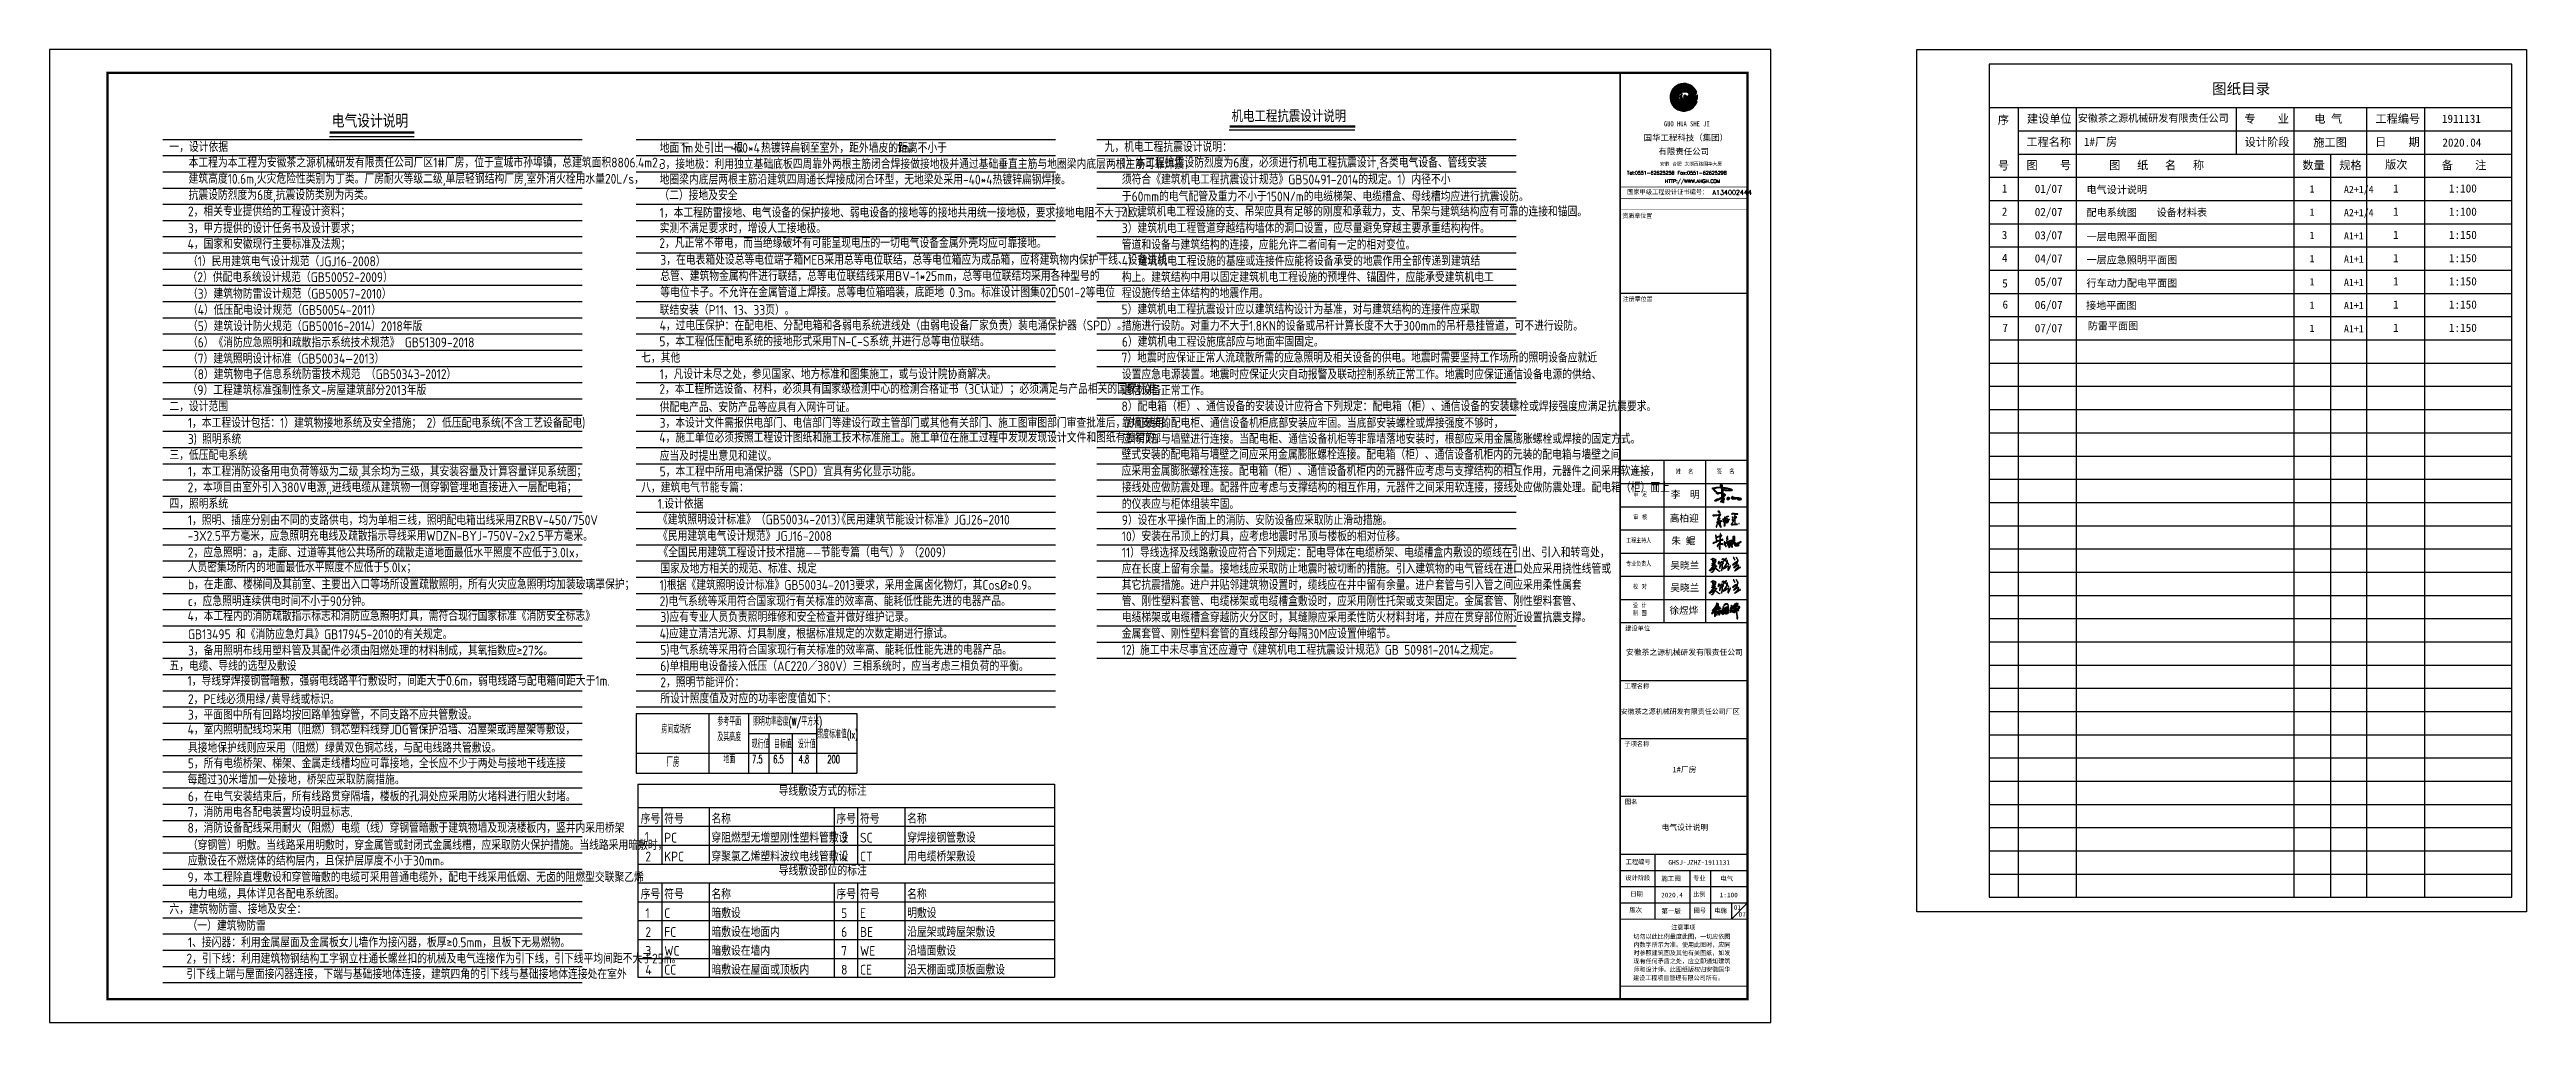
# Model space of a CAD drawing. Extents: x 1751103 to 2598738, y -609732 to 659428.
# Drawn here: x 2088184 to 2195106, y 163857 to 205857 of the extents above; entities that cross this region are included whole.
import ezdxf
from ezdxf.enums import TextEntityAlignment as Align

# ---------------------------------------------------------------- set-up
doc = ezdxf.new("R2010")
doc.units = 0
doc.header["$LTSCALE"] = 1000
doc.header["$MEASUREMENT"] = 0
doc.layers.get('0').update_dxf_attribs({"linetype": 'CONTINUOUS'})
for name, color, linetype in [('1', 7, 'CONTINUOUS'), ('PP-PM-TK', 7, 'CONTINUOUS'), ('PUB_TEXT', 7, 'CONTINUOUS'), ('PUB_TITLE', 4, 'CONTINUOUS'), ('TEL_TEXT', 7, 'CONTINUOUS'), ('TEL_TITLE', 7, 'CONTINUOUS'), ('我的文字', 153, 'CONTINUOUS'), ('电气说明', 2, 'CONTINUOUS'), ('签名', 255, 'CONTINUOUS')]:
    doc.layers.add(name, color=color, linetype=linetype)
doc.styles.add('-GBCBIGGBENOR', font='GBENOR.shx', dxfattribs={"bigfont": 'GBCBIG.shx'})
doc.styles.add('-宋体', font='', dxfattribs={"width": 0.8})
doc.styles.add('-黑体', font='simhei.ttf', dxfattribs={"width": 0.8})
doc.styles.add('_TEL_DIM', font='SIMPLEX', dxfattribs={"width": 0.8, "height": 3.5, "bigfont": 'HZTXT'})
doc.styles.add('DIM_FONT', font='SIMPLEX', dxfattribs={"width": 0.7, "bigfont": 'GBCBIG'})
doc.styles.add('HVAC', font='gbenor.shx', dxfattribs={"width": 0.8, "bigfont": 'gbcbig.shx'})
doc.styles.add('HZ2', font='simhei.ttf')
doc.styles.add('STYLE1', font='simhei.ttf', dxfattribs={"width": 0.8})
doc.styles.add('TQ', font='txt.shx', dxfattribs={"width": 0.8, "bigfont": 'hztxt.shx'})
doc.styles.add('宋体', font='')
doc.styles.get('-宋体').set_extended_font_data('SimSun')
doc.styles.get('宋体').set_extended_font_data('SimSun')

msp = doc.modelspace()

# ---------------------------------------------------------------- texts
at = {"color": 7, "style": 'DIM_FONT', "width": 0.8, "flags": 9}
for tag, s in [('YSIZE', '1000'), ('XSIZE', '3000')]:
    msp.add_attdef(tag, (2175679, 202347), s, height=0.627, dxfattribs=at)
at = {"layer": 'PUB_TEXT', "color": 7}
for s, height, style, p in [('图纸目录', 459.9, 'HZ2', (2181535, 203935)), ('工程名称', 353.7, 'HZ2', (2173520, 201689)), ('建设单位', 353.7, 'HZ2', (2173544, 202692)), ('安徽茶之源机械研发有限责任公司', 318.37, 'HZ2', (2175739, 202736)), ('1#厂房', 353.7, 'HZ2', (2175998, 201698)), ('专    业', 353.7, 'HZ2', (2182928, 202692)), ('设计阶段', 353.7, 'HZ2', (2182944, 201689)), ('电 气', 353.7, 'HZ2', (2185946, 202692)), ('工程编号', 353.7, 'HZ2', (2188588, 202692)), ('日    期', 353.7, 'HZ2', (2188573, 201689)), ('1911131', 353.7, 'HZ2', (2191457, 202692)), ('图    号', 353.7, 'HZ2', (2173523, 200687)), ('图   纸   名   称', 353.75, 'HZ2', (2177094, 200687)), ('数量', 353.7, 'HZ2', (2185434, 200687)), ('施工图', 353.7, 'HZ2', (2185904, 201670)), ('规格', 353.7, 'HZ2', (2187027, 200687)), ('版次', 353.7, 'HZ2', (2189004, 200711)), ('备    注', 353.7, 'HZ2', (2191448, 200687)), ('1', 354, 'HZ2', (2172457, 199684)), ('01/07', 353.7, 'HZ2', (2173879, 199670)), ('电气设计说明', 319.3, 'HZ2', (2176114, 199648)), ('1', 313, '-宋体', (2185742, 199684)), ('A2+1/4', 313.3, '-宋体', (2187228, 199663)), ('1', 354, 'HZ2', (2189347, 199684)), ('1:100', 353.7, 'HZ2', (2191760, 199684)), ('2', 354, 'HZ2', (2172457, 198681)), ('配电系统图', 319.3, 'HZ2', (2176114, 198665)), ('设备材料表', 319.3, 'HZ2', (2179141, 198665)), ('1', 313, '-宋体', (2185742, 198681)), ('A2+1/4', 313.3, '-宋体', (2187228, 198661)), ('1', 354, 'HZ2', (2189347, 198681)), ('1:100', 353.7, 'HZ2', (2191760, 198681)), ('3', 354, 'HZ2', (2172454, 197675)), ('一层电照平面图', 319.3, 'HZ2', (2176114, 197620)), ('1', 313, '-宋体', (2185742, 197679)), ('A1+1', 313.3, '-宋体', (2187228, 197658)), ('1', 354, 'HZ2', (2189347, 197679)), ('1:150', 353.7, 'HZ2', (2191760, 197679)), ('4', 354, 'HZ2', (2172462, 196681)), ('一层应急照明平面图', 319.3, 'HZ2', (2176114, 196618)), ('1', 313, '-宋体', (2185742, 196676)), ('A1+1', 313.3, '-宋体', (2187228, 196655)), ('1', 354, 'HZ2', (2189347, 196676)), ('1:150', 353.7, 'HZ2', (2191760, 196676)), ('5', 354, 'HZ2', (2172473, 195586)), ('行车动力配电平面图', 319.3, 'HZ2', (2176114, 195615)), ('1', 313, '-宋体', (2185742, 195673)), ('A1+1', 313.3, '-宋体', (2187228, 195652)), ('1', 354, 'HZ2', (2189347, 195673)), ('1:150', 353.7, 'HZ2', (2191760, 195673)), ('6', 354, 'HZ2', (2172487, 194673)), ('接地平面图', 319.3, 'HZ2', (2176098, 194652)), ('1', 313, '-宋体', (2185742, 194670)), ('A1+1', 313.3, '-宋体', (2187228, 194650)), ('1', 354, 'HZ2', (2189347, 194670)), ('1:150', 353.7, 'HZ2', (2191760, 194670)), ('7', 354, 'HZ2', (2172487, 193670)), ('1', 313, '-宋体', (2185742, 193668)), ('A1+1', 313.3, '-宋体', (2187228, 193647)), ('1', 354, 'HZ2', (2189347, 193668)), ('1:150', 353.7, 'HZ2', (2191760, 193668))]:
    msp.add_text(s, height=height, dxfattribs=dict(at, style=style)).set_placement(p)
at = {"layer": 'PUB_TEXT', "color": 2}
for s, height, style, p in [('国华工程科技（集团）', 260, '-黑体', (2156998, 201923)), ('有限责任公司', 260, '-黑体', (2157637, 201326)), ('Tel:0551-62625258 Fax:0551-62625298', 150, 'TQ', (2156282, 200458)), ('安徽', 150, 'TQ', (2157701, 200833)), ('    HTTP://WWW.AHGH.COM', 150, 'TQ', (2157337, 200097)), ('合肥', 150, 'TQ', (2158230, 200833)), ('太湖西路国华大厦', 150, 'TQ', (2158759, 200833)), ('国家甲级工程设计证书编号： A134002444', 200, 'TQ', (2156282, 199591)), ('资质章位置', 190, 'TQ', (2156082, 198570)), ('注册章位置', 190, 'TQ', (2156096, 194977)), ('建设单位', 200, 'TQ', (2156197, 180753)), ('工程名称', 200, 'TQ', (2156164, 178262)), ('子项名称', 200, 'TQ', (2156164, 175762)), ('图名', 200, 'TQ', (2156188, 173269)), ('设计阶段', 200, 'TQ', (2156205, 169984)), ('工程编号', 200, 'TQ', (2156218, 170670)), ('专业', 200, 'TQ', (2159129, 169967)), ('日期', 200, 'TQ', (2156423, 169284)), ('比例', 200, 'TQ', (2159129, 169267)), ('版次', 200, 'TQ', (2156384, 168597)), ('注意事项', 193.6, 'TQ', (2158188, 167848)), ('图号', 200, 'TQ', (2159152, 168575)), ('电施', 200, 'TQ', (2160047, 168574)), ('切勿以此比例量度此图，一切应依图', 193.6, 'TQ', (2156558, 167452)), ('时参照建筑图及其他有关图纸，如发', 193.6, 'TQ', (2156558, 166744)), ('内数字所示为准。使用此图时，应同', 193.6, 'TQ', (2156558, 167099)), ('建设工程项目管理有限公司所有。', 193.6, 'TQ', (2156540, 165665)), ('现有任何矛盾之处，应立即通知建筑', 193.6, 'TQ', (2156558, 166389)), ('师和设计师。此图纸版权归安徽国华', 193.6, 'TQ', (2156558, 166034))]:
    msp.add_text(s, height=height, dxfattribs=dict(at, style=style)).set_placement(p)
at = {"layer": 'PUB_TEXT', "color": 2, "style": 'STYLE1', "width": 0.8}
msp.add_text('GUO HUA SHE JI', height=216, dxfattribs=at).set_placement((2157872, 202540))
at = {"layer": 'PUB_TEXT', "color": 7, "style": 'HZ2'}
for s, height, p in [('序', 354, (2172527, 202824)), ('号', 354, (2172527, 200850)), ('2020.04', 353.7, (2192317, 201838))]:
    msp.add_text(s, height=height, dxfattribs=at).set_placement(p, align=Align.MIDDLE)
at = {"layer": 'PUB_TEXT', "style": 'HZ2'}
for s, p in [('02/07', (2173879, 198667)), ('03/07', (2173879, 197664)), ('04/07', (2173879, 196662)), ('05/07', (2173879, 195659)), ('06/07', (2173879, 194656)), ('07/07', (2173879, 193653))]:
    msp.add_text(s, height=353.7, dxfattribs=at).set_placement(p)
at = {"layer": 'PUB_TEXT', "style": 'HVAC', "width": 0.7}
msp.add_text('厂房', height=397.9, dxfattribs=at).set_placement((2114818, 174889))
at = {"layer": 'PUB_TEXT', "color": 7, "insert": (2176167, 194089), "char_height": 319.3, "width": 6000, "attachment_point": 1, "style": 'HZ2'}
msp.add_mtext('防雷平面图', dxfattribs=at)
at = {"layer": 'PUB_TEXT', "color": 2, "char_height": 200, "width": 1679.83, "attachment_point": 1, "style": 'TQ'}
for s, insert in [('类 别', (2156513, 187730)), ('姓  名', (2158387, 187722)), ('签  名', (2160160, 187730)), ('审 定', (2156557, 186749)), ('审 核', (2156555, 185758)), ('工程主持人', (2156244, 184750)), ('专业负责人', (2156243, 183746)), ('设 计 \\P制 图', (2156535, 181949)), ('校 对', (2156542, 182762))]:
    msp.add_mtext(s, dxfattribs=dict(at, insert=insert))
at = {"layer": 'PUB_TITLE', "color": 255, "style": '-黑体'}
for s, height, p in [('安徽茶之源机械研发有限责任公司', 240, (2156239, 179719)), ('安徽茶之源机械研发有限责任公司厂区', 216, (2156003, 177173)), ('1#厂房', 240, (2158244, 174655)), ('施工图', 200, (2157761, 169974)), ('GHSJ-JZHZ-1911131', 200, (2158065, 170667)), ('电气', 200, (2160304, 169974)), ('2020.4', 200, (2157754, 169259)), ('1:100', 200, (2160280, 169260)), ('第一版', 200, (2157765, 168567)), ('01', 200, (2160890, 168718)), ('07', 200, (2161097, 168422))]:
    msp.add_text(s, height=height, dxfattribs=at).set_placement(p)
at = {"layer": 'PUB_TITLE', "color": 6, "style": '-黑体'}
msp.add_text('电气设计说明', height=240, dxfattribs=at).set_placement((2157769, 172163))
at = {"layer": 'TEL_TEXT', "style": '_TEL_DIM', "width": 0.56}
for s, p in [('房间或场所', (2115237, 176337)), ('参考平面', (2117525, 176671)), ('照明功率密度(W/平方米)', (2120042, 176671)), ('及其高度', (2117525, 176003)), ('地面', (2117525, 175049)), ('7.5', (2118738, 175049)), ('6.5', (2119649, 175049)), ('4.8', (2120749, 175049)), ('200', (2122032, 175049))]:
    msp.add_text(s, height=339.5, dxfattribs=at).set_placement(p, align=Align.CENTER)
for s, p in [('照度标准值(lx)', (2121320, 176122)), ('现行值', (2118494, 175693)), ('目标值', (2119457, 175693)), ('设计值', (2120487, 175693))]:
    msp.add_text(s, height=339.5, dxfattribs=at).set_placement(p)
at = {"layer": '我的文字', "color": 244, "style": '-GBCBIGGBENOR'}
for s, height, p in [('一，设计依据', 422.4, (2093357, 201438)), ('本工程为本工程为安徽茶之源机械研发有限责任公司厂区1#厂房，位于宣城市孙埠镇，总建筑面积8806.4m2，', 422.4, (2094187, 200765)), ('地面下', 422.4, (2114523, 201398)), ('3，接地极：利用独立基础底板四周靠外两根主筋闭合焊接做接地极并通过基础垂直主筋与地圈梁内底层两根主筋可靠焊接，', 422.4, (2114523, 200703)), ('1m', 422.4, (2115451, 201398)), ('处引出一根', 422.4, (2116019, 201398)), ('-40*4', 422.4, (2117569, 201398)), ('热镀锌扁钢至室外，距外墙皮的距离不小于', 422.4, (2118898, 201398)), ('1m。', 422.4, (2124779, 201398)), ('九，机电工程抗震设计说明：', 422.4, (2133731, 201438)), ('1）本工程抗震设防烈度为6度，必须进行机电工程抗震设计,各类电气设备、管线安装', 422.4, (2134459, 200762)), ('建筑高度10.6m,火灾危险性类别为丁类。厂房耐火等级二级,单层轻钢结构厂房,室外消火栓用水量20L/s，', 422.4, (2094187, 200065)), ('地圈梁内底层两根主筋沿建筑四周通长焊接成闭合环型，无地梁处采用-40*4热镀锌扁钢焊接。', 422.4, (2114520, 200031)), ('须符合《建筑机电工程抗震设计规范》GB50491-2014的规定。1）内径不小', 422.4, (2134474, 200037)), ('2，相关专业提供给的工程设计资料；', 422.4, (2094159, 198659)), ('抗震设防烈度为6度,抗震设防类别为丙类。', 422.4, (2094187, 199365)), ('1，本工程防雷接地、电气设备的保护接地、弱电设备的接地等的接地共用统一接地极，要求接地电阻不大于1欧，', 422.4, (2114523, 198603)), ('（二）接地及安全', 422.4, (2114508, 199349)), ('2）建筑机电工程设施的支、吊架应具有足够的刚度和承载力，支、吊架与建筑结构应有可靠的连接和锚固。', 422.4, (2134459, 198651)), ('于60mm的电气配管及重力不小于150N/m的电缆梯架、电缆槽盒、母线槽均应进行抗震设防。', 422.4, (2134474, 199303)), ('3，甲方提供的设计任务书及设计要求；', 422.4, (2094156, 197931)), ('实测不满足要求时，增设人工接地极。', 422.4, (2114520, 197931)), ('3）建筑机电工程管道穿越结构墙体的洞口设置，应尽量避免穿越主要承重结构构件。', 422.4, (2134474, 197935)), ('4，国家和安徽现行主要标准及法规；', 422.4, (2094143, 197250)), ('（1）民用建筑电气设计规范（JGJ16-2008）   ', 422.4, (2094159, 196503)), ('2，凡正常不带电，而当绝缘破坏有可能呈现电压的一切电气设备金属外壳均应可靠接地。', 422.4, (2114508, 197294)), ('3，在电表箱处设总等电位端子箱MEB采用总等电位联结，总等电位箱应为成品箱，应将建筑物内保护干线、设备进线', 422.4, (2114551, 196565)), ('管道和设备与建筑结构的连接，应能允许二者间有一定的相对变位。', 422.4, (2134471, 197217)), ('4）建筑机电工程设施的基座或连接件应能将设备承受的地震作用全部传递到建筑结', 422.4, (2134471, 196519)), ('（2）供配电系统设计规范（GB50052-2009）', 422.4, (2094143, 195818)), ('总管、建筑物金属构件进行联结，总等电位联结线采用BV-1*25mm，总等电位联结均采用各种型号的', 422.4, (2114551, 195865)), ('构上。建筑结构中用以固定建筑机电工程设施的预埋件、锚固件，应能承受建筑机电工', 422.4, (2134474, 195819)), ('（3）建筑物防雷设计规范（GB50057-2010）', 422.4, (2094159, 195103)), ('（4）低压配电设计规范（GB50054-2011）', 422.4, (2094159, 194403)), ('联结安装（P11、13、33页）。', 422.4, (2114523, 194403)), ('等电位卡子。不允许在金属管道上焊接。总等电位箱暗装，底距地 0.3m。标准设计图集02D501-2等电位', 422.4, (2114551, 195165)), ('程设施传给主体结构的地震作用。', 422.4, (2134471, 195131)), ('5）建筑机电工程抗震设计应以建筑结构设计为基准，对与建筑结构的连接件应采取', 422.4, (2134459, 194426)), ('（5）建筑设计防火规范（GB50016-2014）2018年版', 422.4, (2094159, 193703)), ('4，过电压保护：在配电柜、分配电箱和各弱电系统进线处（由弱电设备厂家负责）装电涌保护器（SPD）。', 422.4, (2114520, 193731)), ('措施进行设防。对重力不大于1.8KN的设备或吊杆计算长度不大于300mm的吊杆悬挂管道，可不进行设防。', 422.4, (2134474, 193718)), ('（6）《消防应急照明和疏散指示系统技术规范》 GB51309-2018', 422.4, (2094159, 193003)), ('（7）建筑照明设计标准（GB50034—2013）', 422.4, (2094159, 192303)), ('七，其他', 422.4, (2113722, 192338)), ('5，本工程低压配电系统的接地形式采用TN-C-S系统,并进行总等电位联结。', 422.4, (2114508, 193047)), ('7）地震时应保证正常人流疏散所需的应急照明及相关设备的供电。地震时需要坚持工作场所的照明设备应就近', 422.4, (2134459, 192346)), ('6）建筑机电工程设施底部应与地面牢固固定。', 422.4, (2134474, 193030)), ('（9）工程建筑标准强制性条文-房屋建筑部分2013年版', 422.4, (2094143, 190946)), ('（8）建筑物电子信息系统防雷技术规范 （GB50343-2012）', 422.4, (2094156, 191631)), ('1，凡设计未尽之处，参见国家、地方标准和图集施工，或与设计院协商解决。', 422.4, (2114520, 191631)), ('2，本工程所选设备、材料，必须具有国家级检测中心的检测合格证书（3C认证）；必须满足与产品相关的国家标准；', 422.4, (2114508, 190994)), ('通信设备正常工作。', 422.4, (2134471, 190931)), ('设置应急电源装置。地震时应保证火灾自动报警及联动控制系统正常工作。地震时应保证通信设备电源的供给、', 422.4, (2134474, 191619)), ('二，设计范围', 422.4, (2093357, 190238)), ('供配电产品、安防产品等应具有入网许可证。', 422.4, (2114523, 190203)), ('8）配电箱（柜）、通信设备的安装设计应符合下列规定：配电箱（柜）、通信设备的安装螺栓或焊接强度应满足抗震要求。', 422.4, (2134459, 190241)), ('1，本工程设计包括：1）建筑物接地系统及安全措施； 2）低压配电系统(不含工艺设备配电)', 422.4, (2094156, 189531)), ('3) 照明系统', 422.4, (2094156, 188831)), ('4，施工单位必须按照工程设计图纸和施工技术标准施工。施工单位在施工过程中发现发现设计文件和图纸有差错的，', 422.4, (2114508, 188894)), ('3，本设计文件需报供电部门、电信部门等建设行政主管部门或其他有关部门、施工图审图部门审查批准后，方可使用。', 422.4, (2114520, 189531)), ('应将顶部与墙壁进行连接。当配电柜、通信设备机柜等非靠墙落地安装时，根部应采用金属膨胀螺栓或焊接的固定方式。', 422.4, (2134471, 188837)), ('靠墙安装的配电柜、通信设备机柜底部安装应牢固。当底部安装螺栓或焊接强度不够时，', 422.4, (2134474, 189524)), ('三，低压配电系统', 422.4, (2093357, 188138)), ('应当及时提出意见和建议。', 422.4, (2114523, 188103)), ('壁式安装的配电箱与墙壁之间应采用金属膨胀螺栓连接。配电箱（柜）、通信设备机柜内的元装的配电箱与墙壁之间', 422.4, (2134459, 188157)), ('1，本工程消防设备用电负荷等级为二级,其余均为三级，其安装容量及计算容量详见系统图；', 422.4, (2094156, 187431)), ('2，本项目由室外引入380V电源,,进线电缆从建筑物一侧穿钢管埋地直接进入一层配电箱；', 422.4, (2094143, 186747)), ('八，建筑电气节能专篇：', 422.4, (2113722, 186738)), ('5，本工程中所用电涌保护器（SPD）宜具有劣化显示功能。', 422.4, (2114520, 187431)), ('应采用金属膨胀螺栓连接。配电箱（柜）、通信设备机柜内的元器件应考虑与支撑结构的相互作用，元器件之间采用软连接，', 422.4, (2134459, 187451)), ('接线处应做防震处理。配器件应考虑与支撑结构的相互作用，元器件之间采用软连接，接线处应做防震处理。配电箱（柜）面上', 422.4, (2134474, 186740)), ('四，照明系统', 422.4, (2093357, 186038)), ('1.设计依据', 422.4, (2114437, 186037)), ('的仪表应与柜体组装牢固。', 422.4, (2134471, 186021)), ('1，照明、插座分别由不同的支路供电，均为单相三线，照明配电箱出线采用ZRBV-450/750V', 422.4, (2094156, 185331)), ('-3X2.5平方毫米，应急照明充电线及疏散指示导线采用WDZN-BYJ-750V-2x2.5平方毫米。', 422.4, (2094143, 184649)), ('《建筑照明设计标准》（GB50034-2013）', 422.4, (2114449, 185355)), ('《民用建筑电气设计规范》JGJ16-2008', 422.4, (2114452, 184645)), ('《民用建筑节能设计标准》JGJ26-2010', 422.4, (2122153, 185348)), ('10）安装在吊顶上的灯具，应考虑地震时吊顶与楼板的相对位移。', 422.4, (2134471, 184631)), ('9）设在水平操作面上的消防、安防设备应采取防止滑动措施。', 422.4, (2134471, 185331)), ('2，应急照明：a，走廊、过道等其他公共场所的疏散走道地面最低水平照度不应低于3.0lx，', 422.4, (2094156, 183931)), ('《全国民用建筑工程设计技术措施——节能专篇（电气）》（2009）', 422.4, (2114468, 183941)), ('11）导线选择及线路敷设应符合下列规定：配电导体在电缆桥架、电缆槽盒内敷设的缆线在引出、引入和转弯处，', 422.4, (2134471, 183931)), ('人员密集场所内的地面最低水平照度不应低于5.0lx；', 422.4, (2094143, 183294)), ('b，在走廊、楼梯间及其前室、主要出入口等场所设置疏散照明，所有火灾应急照明均加装玻璃罩保护；', 422.4, (2094159, 182558)), ('1)根据《建筑照明设计标准》GB50034-2013要求，采用金属卤化物灯，其Cos%%C≥0.9。', 422.4, (2114520, 182531)), ('国家及地方相关的规范、标准、规定', 422.4, (2114551, 183241)), ('应在长度上留有余量。接地线应采取防止地震时被切断的措施。引入建筑物的电气管线在进口处应采用挠性线管或', 422.4, (2134471, 183231)), ('其它抗震措施。进户井贴邻建筑物设置时，缆线应在井中留有余量。进户套管与引入管之间应采用柔性属套', 422.4, (2134471, 182531)), ('c，应急照明连续供电时间不小于90分钟。', 422.4, (2094156, 181831)), ('2)电气系统等采用符合国家现行有关标准的效率高、能耗低性能先进的电器产品。', 422.4, (2114520, 181831)), ('管、刚性塑料套管、电缆梯架或电缆槽盒敷设时，应采用刚性托架或支架固定。金属套管、刚性塑料套管、', 422.4, (2134471, 181831)), ('4，本工程内的消防疏散指示标志和消防应急照明灯具，需符合现行国家标准《消防安全标志》', 422.4, (2094143, 181194)), ('GB13495 和《消防应急灯具》GB17945-2010的有关规定。  ', 422.4, (2094159, 180403)), ('4)应建立清洁光源、灯具制度，根据标准规定的次数定期进行擦试。', 422.4, (2114520, 180431)), ('3)应有专业人员负责照明维修和安全检查并做好维护记录。', 422.4, (2114556, 181148)), ('金属套管、刚性塑料套管的直线段部分每隔30M应设置伸缩节。', 422.4, (2134471, 180431)), ('电缆梯架或电缆槽盒穿越防火分区时，其缝隙应采用柔性防火材料封堵，并应在贯穿部位附近设置抗震支撑。', 422.4, (2134471, 181131)), ('3，备用照明布线用塑料管及其配件必须由阻燃处理的材料制成，其氧指数应≥27%%%。', 422.4, (2094159, 179703)), ('5)电气系统等采用符合国家现行有关标准的效率高、能耗低性能先进的电器产品。', 422.4, (2114548, 179731)), ('12) 施工中未尽事宜还应遵守《建筑机电工程抗震设计规范》GB 50981-2014之规定。', 422.4, (2134471, 179731)), ('五，电缆、导线的选型及敷设', 422.4, (2093357, 179038)), ('1，导线穿焊接钢管暗敷，强弱电线路平行敷设时，间距大于0.6m，弱电线路与配电箱间距大于1m.', 422.4, (2094143, 178394)), ('2，照明节能评价：', 422.4, (2114550, 178331)), ('6)单相用电设备接入低压（AC220／380V）三相系统时，应当考虑三相负荷的平衡。', 422.4, (2114548, 179031)), ('2，PE线必须用绿/黄导线或标识。', 422.4, (2094159, 177603)), ('所设计照度值及对应的功率密度值如下：', 422.4, (2114550, 177631)), ('4，室内照明配线均采用（阻燃）铜芯塑料线穿JDG管保护沿墙、沿屋架或跨屋架等敷设，', 422.4, (2094143, 176294)), ('3，平面图中所有回路均按回路单独穿管，不同支路不应共管敷设。', 422.4, (2094156, 176931)), ('具接地保护线则应采用（阻燃）绿黄双色铜芯线，与配电线路共管敷设。', 422.4, (2094159, 175503)), ('每超过30米增加一处接地，桥架应采取防腐措施。', 422.4, (2094143, 174131)), ('5，所有电缆桥架、梯架、金属走线槽均应可靠接地，全长应不少于两处与接地干线连接', 422.4, (2094156, 174831)), ('6，在电气安装结束后，所有线路贯穿隔墙，楼板的孔洞处应采用防火堵料进行阻火封堵。', 422.4, (2094159, 173403)), ('7，消防用电各配电装置均设明显标志.', 422.4, (2094156, 172731)), ('8，消防设备配线采用耐火（阻燃）电缆（线）穿钢管暗敷于建筑物墙及现浇楼板内，竖井内采用桥架', 422.4, (2094143, 172044)), ('序号', 422.4, (2113702, 172437)), ('符号', 422.4, (2114720, 172437)), ('名称', 422.4, (2116756, 172437)), ('序号', 422.4, (2122152, 172437)), ('符号', 422.4, (2123170, 172437)), ('名称', 422.4, (2125205, 172437)), ('应敷设在不燃烧体的结构层内，且保护层厚度不小于30mm。', 422.4, (2094156, 170631)), ('（穿钢管）明敷。当线路采用明敷时，穿金属管或封闭式金属线槽，应采取防火保护措施。当线路采用暗敷时，', 422.4, (2094159, 171303)), ('1', 422, (2113880, 171664)), ('2', 422, (2113906, 170808)), ('PC', 422.4, (2114720, 171622)), ('KPC', 422.4, (2114720, 170808)), ('穿阻燃型无增塑刚性塑料管敷设', 422.4, (2116756, 171622)), ('穿聚氯乙烯塑料波纹电线管敷设', 422.4, (2116756, 170808)), ('3', 422, (2122355, 171622)), ('4', 422, (2122355, 170808)), ('SC', 422.4, (2123170, 171622)), ('CT', 422.4, (2123170, 170808)), ('用电缆桥架敷设', 422.4, (2125205, 170808)), ('穿焊接钢管敷设', 422.4, (2125205, 171622)), ('9，本工程除直埋敷设和穿管暗敷的电缆可采用普通电缆外，配电干线采用低烟、无卤的阻燃型交联聚乙烯', 422.4, (2094143, 169917)), ('六，建筑物防雷、接地及安全：', 422.4, (2093357, 168538)), ('电力电缆，具体详见各配电系统图。', 422.4, (2094159, 169203)), ('序号', 422.4, (2113702, 169180)), ('符号', 422.4, (2114720, 169180)), ('名称', 422.4, (2116756, 169180)), ('序号', 422.4, (2122152, 169180)), ('符号', 422.4, (2123170, 169180)), ('名称', 422.4, (2125205, 169180)), ('（一）建筑物防雷', 422.4, (2094143, 167820)), ('1', 422, (2113906, 168365)), ('2', 422, (2113906, 167551)), ('C', 422, (2114720, 168365)), ('FC', 422.4, (2114720, 167551)), ('暗敷设', 422.4, (2116756, 168365)), ('暗敷设在地面内', 422.4, (2116756, 167551)), ('5', 422, (2122355, 168365)), ('6', 422, (2122355, 167551)), ('E', 422, (2123170, 168365)), ('BE', 422.4, (2123170, 167551)), ('沿屋架或跨屋架敷设', 422.4, (2125205, 167551)), ('明敷设', 422.4, (2125205, 168365)), ('2，引下线：利用建筑物钢结构工字钢立柱通长螺丝扣的机械及电气连接作为引下线，引下线平均间距不大于25m。', 422.4, (2094094, 166403)), ('1、接闪器：利用金属屋面及金属板女儿墙作为接闪器，板厚≥0.5mm，且板下无易燃物。', 422.4, (2094159, 167103)), ('3', 422, (2113906, 166737)), ('WC', 422.4, (2114720, 166737)), ('暗敷设在墙内', 422.4, (2116756, 166737)), ('7', 422, (2122355, 166737)), ('WE', 422.4, (2123170, 166737)), ('沿墙面敷设', 422.4, (2125205, 166737)), ('引下线上端与屋面接闪器连接，下端与基础接地体连接，建筑四角的引下线与基础接地体连接处在室外', 422.4, (2094091, 165731)), ('4', 422, (2113906, 165922)), ('CC', 422.4, (2114720, 165922)), ('暗敷设在屋面或顶板内', 422.4, (2116756, 165922)), ('8', 422, (2122355, 165922)), ('CE', 422.4, (2123170, 165922)), ('沿天棚面或顶板面敷设', 422.4, (2125205, 165922))]:
    msp.add_text(s, height=height, rotation=0, dxfattribs=at).set_placement(p)
for s, p in [('导线敷设方式的标注', (2121556, 173641)), ('导线敷设部位的标注', (2121563, 170199))]:
    msp.add_text(s, height=422.4, rotation=0, dxfattribs=at).set_placement(p, align=Align.CENTER)
at = {"layer": '电气说明', "color": 3, "style": '宋体', "width": 0.8}
for s, height, p in [('机电工程抗震设计说明', 453.6, (2139206, 202773)), ('电气设计说明', 504, (2100367, 202537))]:
    msp.add_text(s, height=height, dxfattribs=at).set_placement(p)
at = {"layer": '签名', "linetype": 'CONTINUOUS', "style": '-黑体'}
for s, p in [('李  明', (2158166, 186496)), ('高柏迎', (2158125, 185470)), ('朱 鲲', (2158191, 184496)), ('吴晓兰', (2158150, 183438)), ('徐煜烨', (2158109, 181491)), ('吴晓兰', (2158150, 182471))]:
    msp.add_text(s, height=306, dxfattribs=at).set_placement(p)

# ---------------------------------------------------------------- blocks, each defined once
blk = doc.blocks.new('*U39')
at = {"layer": 'PP-PM-TK', "color": 1}
for points in [[(-734, 26), (-725, -117), (-725, 92)], [(-725, 92), (-715, -155), (-715, 168)], [(-725, -117), (-725, 92), (-715, -155)], [(-715, 168), (-689, -255), (-689, 245)], [(-715, -155), (-715, 168), (-689, -255)], [(-689, 245), (-669, -296), (-669, 303)], [(-689, -255), (-689, 245), (-669, -296)], [(-669, 303), (-627, -384), (-627, 377)], [(-669, -296), (-669, 303), (-627, -384)], [(-627, 377), (-598, -422), (-598, 427)], [(-627, -384), (-627, 377), (-598, -422)], [(-598, 427), (-540, -498), (-540, 493)], [(-598, -422), (-598, 427), (-540, -498)], [(-540, 493), (-504, -531), (-504, 535)], [(-540, -498), (-540, 493), (-504, -531)], [(-504, 535), (-434, -593), (-434, 589)], [(-504, -531), (-504, 535), (-434, -593)], [(-434, 589), (-390, -619), (-390, 622)], [(-434, -593), (-434, 589), (-390, -619)], [(-390, 622), (-310, -666), (-310, 662)], [(-390, -619), (-390, 622), (-310, -666)], [(-310, 662), (-302, -669), (-302, 667)], [(-310, -666), (-310, 662), (-302, -669)], [(-302, 667), (-300, 1), (-300, 667)], [(-300, 667), (-299, 9), (-299, 668)], [(-299, 668), (-289, 51), (-289, 673)], [(-289, 673), (-287, 62), (-287, 674)], [(-287, 674), (-274, 89), (-274, 680)], [(-274, 680), (-262, 115), (-262, 686)], [(-262, 686), (-255, 126), (-255, 688)], [(-262, 686), (-262, 115), (-262, 686)], [(-255, 688), (-231, 157), (-231, 695)], [(-231, 695), (-227, 163), (-227, 696)], [(-227, 696), (-222, 168), (-222, 697)], [(-222, 697), (-221, 168), (-221, 697)], [(-222, 3), (-221, -43), (-221, 4)], [(-221, 697), (-215, 174), (-215, 699)], [(-221, 4), (-215, -82), (-215, 32)], [(-221, -43), (-221, 4), (-215, -82)], [(-215, 699), (-211, 177), (-211, 700)], [(-215, 32), (-211, -92), (-211, 48)], [(-215, -82), (-215, 32), (-211, -92)], [(-211, 700), (-202, 186), (-202, 703)], [(-211, 48), (-202, -118), (-202, 68)], [(-211, -92), (-211, 48), (-202, -118)], [(-202, 703), (-199, 188), (-199, 704)], [(-202, 68), (-199, -122), (-199, 73)], [(-202, -118), (-202, 68), (-199, -122)], [(-199, 704), (-185, 201), (-185, 708)], [(-199, 73), (-185, -143), (-185, 93)], [(-199, -122), (-199, 73), (-185, -143)], [(-185, 708), (-183, 203), (-183, 708)], [(-185, 93), (-183, -145), (-183, 96)], [(-185, -143), (-185, 93), (-183, -145)], [(-183, 708), (-179, 206), (-179, 709)], [(-183, 96), (-179, -149), (-179, 100)], [(-183, -145), (-183, 96), (-179, -149)], [(-179, 709), (-176, 208), (-176, 710)], [(-179, 100), (-176, -152), (-176, 103)], [(-179, -149), (-179, 100), (-176, -152)], [(-176, 710), (-175, 208), (-175, 710)], [(-176, 103), (-175, -153), (-175, 104)], [(-176, -152), (-176, 103), (-175, -153)], [(-175, 710), (-163, 216), (-163, 714)], [(-175, 104), (-163, -165), (-163, 116)], [(-175, -153), (-175, 104), (-163, -165)], [(-163, 714), (-142, 228), (-142, 719)], [(-163, 116), (-142, -181), (-142, 137)], [(-163, -165), (-163, 116), (-142, -181)], [(-142, 719), (-124, 239), (-124, 724)], [(-142, 137), (-124, -195), (-124, 151)], [(-142, -181), (-142, 137), (-124, -195)], [(-124, 724), (-123, 240), (-123, 724)], [(-124, 151), (-123, -196), (-123, 152)], [(-124, -195), (-124, 151), (-123, -196)], [(-123, 724), (-122, 240), (-122, 724)], [(-123, 152), (-122, -196), (-122, 153)], [(-123, -196), (-123, 152), (-122, -196)], [(-122, 724), (-114, 243), (-114, 725)], [(-122, 153), (-114, -202), (-114, 157)], [(-122, -196), (-122, 153), (-114, -202)], [(-114, 725), (-112, 244), (-112, 725)], [(-114, 157), (-112, 107), (-112, 158)], [(-114, -202), (-114, 87), (-112, -204)], [(-112, 725), (-112, 244), (-112, 725)], [(-112, 725), (-111, 244), (-111, 725)], [(-112, 158), (-111, 117), (-111, 159)], [(-112, 158), (-112, 108), (-112, 158)], [(-112, -204), (-112, 45), (-112, -204)], [(-112, -204), (-112, 42), (-111, -204)], [(-111, 725), (-110, 245), (-110, 725)], [(-111, 159), (-110, 119), (-110, 159)], [(-111, -204), (-111, 38), (-110, -205)], [(-110, 725), (-105, 247), (-105, 725)], [(-110, 159), (-105, 131), (-105, 162)], [(-110, -205), (-110, 34), (-105, -208)], [(-105, 725), (-102, 248), (-102, 726)], [(-105, 162), (-102, 135), (-102, 164)], [(-105, -208), (-105, 12), (-102, -210)], [(-102, 726), (-101, 249), (-101, 726)], [(-102, 164), (-101, 137), (-101, 165)], [(-101, 726), (-95, 251), (-95, 726)], [(-101, 165), (-95, 145), (-95, 166)], [(-95, 726), (-89, 254), (-89, 727)], [(-95, 166), (-89, 151), (-89, 167)], [(-89, 727), (-85, 255), (-85, 727)], [(-85, 727), (-83, 256), (-83, 727)], [(-83, 727), (-79, 257), (-79, 727)], [(-79, 727), (-59, 265), (-59, 729)], [(-59, 729), (-54, 267), (-54, 729)], [(-54, 729), (-45, 270), (-45, 730)], [(-45, 730), (-34, 272), (-34, 731)], [(-34, 731), (-28, 273), (-28, 731)], [(-28, 731), (-19, 276), (-19, 732)], [(-19, 732), (-12, 276), (-12, 732)], [(-12, 732), (-10, 277), (-10, 732)], [(-12, 25), (-10, 11), (-10, 47)], [(-10, 732), (-10, 277), (-10, 732)], [(-10, 732), (-9, 277), (-9, 732)], [(-10, 47), (-9, 4), (-9, 50)], [(-10, 11), (-10, 47), (-10, 10)], [(-10, 47), (-10, 10), (-10, 47)], [(-10, 10), (-10, 47), (-9, 4)], [(-9, 732), (-4, 277), (-4, 733)], [(-9, 50), (-4, -7), (-4, 68)], [(-9, 4), (-9, 50), (-4, -7)], [(-4, 733), (-3, 277), (-3, 733)], [(-4, 68), (-3, -8), (-3, 69)], [(-4, -7), (-4, 68), (-3, -8)], [(-3, 733), (2, 278), (2, 733)], [(-3, 69), (2, -19), (2, 80)], [(-3, -8), (-3, 69), (2, -19)], [(2, 733), (7, 279), (7, 734)], [(2, 80), (7, -24), (7, 87)], [(2, -19), (2, 80), (7, -24)], [(7, 734), (16, 280), (16, 734)], [(7, 87), (16, -35), (16, 98)], [(7, -24), (7, 87), (16, -35)], [(16, 280), (16, 734), (18, 279)], [(16, 734), (18, 279), (18, 734)], [(16, 98), (18, -37), (18, 100)], [(16, -35), (16, 98), (18, -37)], [(18, 279), (18, 734), (21, 279)], [(18, 100), (21, -39), (21, 103)], [(18, -37), (18, 100), (21, -39)], [(21, 279), (21, 734), (28, 279)], [(21, 103), (28, -45), (28, 111)], [(21, -39), (21, 103), (28, -45)], [(28, 279), (28, 733), (30, 279)], [(28, 111), (30, -46), (30, 113)], [(28, -45), (28, 111), (30, -46)], [(30, 279), (30, 733), (40, 278)], [(30, 113), (40, -53), (40, 121)], [(30, -46), (30, 113), (40, -53)], [(40, 278), (40, 732), (44, 278)], [(40, 121), (44, -56), (44, 124)], [(40, -53), (40, 121), (44, -56)], [(44, 278), (44, 731), (58, 277)], [(44, 124), (58, -63), (58, 135)], [(44, -56), (44, 124), (58, -63)], [(58, 277), (58, 730), (69, 276)], [(58, -63), (58, 135), (69, -69)], [(69, 276), (69, 728), (70, 276)], [(69, -69), (69, 126), (70, -69)], [(70, 276), (70, 728), (84, 275)], [(70, -69), (70, 125), (84, -74)], [(84, 275), (84, 726), (85, 275)], [(84, -74), (84, 113), (85, -74)], [(85, 275), (85, 726), (108, 274)], [(85, -74), (85, 112), (108, -81)], [(108, 274), (108, 723), (108, 274)], [(108, 274), (108, 723), (108, 274)], [(108, 274), (108, 723), (109, 274)], [(108, -81), (108, 88), (108, -82)], [(108, -82), (108, 87), (108, -82)], [(108, -82), (108, 87), (109, -82)], [(109, 274), (109, 723), (112, 273)], [(109, -82), (109, 87), (112, -82)], [(112, 273), (112, 723), (135, 270)], [(112, -82), (112, 84), (135, -86)], [(135, 270), (135, 720), (147, 269)], [(135, -86), (135, 66), (147, -88)], [(147, 269), (147, 719), (152, 268)], [(147, -88), (147, 62), (152, -88)], [(152, 268), (152, 718), (152, 268)], [(152, 268), (152, 718), (159, 268)], [(152, -88), (152, 60), (152, -89)], [(152, -89), (152, 60), (159, -89)], [(159, 268), (159, 717), (160, 267)], [(159, -89), (159, 59), (160, -89)], [(160, 267), (160, 717), (164, 267)], [(160, -89), (160, 59), (164, -89)], [(164, 267), (164, 716), (171, 265)], [(164, -89), (164, 59), (171, -89)], [(171, 265), (171, 713), (179, 263)], [(171, 58), (179, -90), (179, 60)], [(171, -89), (171, 58), (179, -90)], [(179, 263), (179, 711), (185, 262)], [(179, 60), (185, -90), (185, 61)], [(179, -90), (179, 60), (185, -90)], [(185, 262), (185, 709), (191, 261)], [(185, 61), (191, -90), (191, 62)], [(191, 261), (191, 707), (207, 254)], [(191, 62), (207, -89), (207, 65)], [(207, 254), (207, 702), (209, 253)], [(207, 65), (209, -89), (209, 66)], [(209, 253), (209, 701), (217, 250)], [(209, 66), (217, -89), (217, 70)], [(217, 250), (217, 698), (225, 244)], [(217, 70), (225, -89), (225, 75)], [(225, 244), (225, 696), (243, 230)], [(225, 75), (243, -87), (243, 86)], [(243, 230), (243, 690), (246, 228)], [(243, 86), (246, -86), (246, 91)], [(246, 228), (246, 689), (248, 227)], [(246, 91), (248, -86), (248, 93)], [(248, 227), (248, 688), (249, 226)], [(248, 93), (249, -86), (249, 94)], [(249, 226), (249, 688), (255, 216)], [(249, 94), (255, -86), (255, 102)], [(255, 216), (255, 686), (266, 199)], [(255, 102), (266, -84), (266, 117)], [(266, 199), (266, 682), (270, 192)], [(266, 117), (270, -84), (270, 133)], [(270, 192), (270, 681), (276, 155)], [(270, 133), (276, -83), (276, 155)], [(569, -14), (588, -190), (588, 2)], [(588, 2), (593, -187), (593, 6)], [(593, 6), (610, -177), (610, 20)], [(610, 20), (616, -173), (616, 25)], [(616, 25), (618, -171), (618, 27)], [(618, 27), (637, -159), (637, 43)], [(637, 43), (643, -155), (643, 48)], [(643, 48), (653, -148), (653, 57)], [(653, 57), (662, -142), (662, 66)], [(662, 66), (664, -140), (664, 68)], [(664, 68), (683, -126), (683, 86)], [(683, 86), (711, -105), (711, 112)], [(711, 112), (724, -95), (724, 124)], [(-302, -669), (-302, -30), (-300, -669)], [(-300, -669), (-300, -43), (-299, -670)], [(-299, -670), (-299, -61), (-289, -673)], [(-289, -673), (-289, -97), (-287, -674)], [(-287, -674), (-287, -102), (-274, -679)], [(-274, -679), (-274, -130), (-262, -683)], [(-262, -683), (-262, -150), (-262, -683)], [(-262, -683), (-262, -150), (-255, -686)], [(-255, -686), (-255, -162), (-231, -694)], [(-231, -694), (-231, -192), (-227, -695)], [(-227, -695), (-227, -195), (-222, -697)], [(-222, -697), (-222, -201), (-221, -697)], [(-221, -697), (-221, -201), (-215, -699)], [(-215, -699), (-215, -207), (-211, -701)], [(-211, -701), (-211, -210), (-202, -704)], [(-202, -704), (-202, -219), (-199, -705)], [(-199, -705), (-199, -222), (-185, -710)], [(-185, -710), (-185, -235), (-183, -711)], [(-183, -711), (-183, -237), (-179, -712)], [(-179, -712), (-179, -241), (-176, -713)], [(-176, -713), (-176, -244), (-175, -713)], [(-175, -713), (-175, -244), (-163, -715)], [(-163, -715), (-163, -252), (-142, -718)], [(-142, -718), (-142, -265), (-124, -721)], [(-124, -721), (-124, -276), (-123, -721)], [(-123, -721), (-123, -277), (-122, -721)], [(-122, -721), (-122, -277), (-114, -722)], [(-114, -722), (-114, -282), (-112, -723)], [(-112, -723), (-112, -284), (-112, -723)], [(-112, -723), (-112, -284), (-111, -723)], [(-111, -723), (-111, -284), (-110, -723)], [(-110, -723), (-110, -285), (-105, -724)], [(-105, -724), (-105, -287), (-102, -724)], [(-102, -210), (-102, -2), (-101, -212)], [(-102, -724), (-102, -288), (-101, -724)], [(-101, -212), (-101, -5), (-95, -215)], [(-101, -724), (-101, -289), (-95, -725)], [(-95, -215), (-95, -17), (-89, -219)], [(-95, -725), (-95, -291), (-89, -726)], [(-89, -219), (-89, -28), (-85, -222)], [(-89, -726), (-89, -294), (-85, -727)], [(-85, -222), (-85, -35), (-83, -223)], [(-85, -727), (-85, -295), (-83, -727)], [(-83, -223), (-83, -39), (-79, -226)], [(-83, -727), (-83, -296), (-79, -727)], [(-79, -226), (-79, -46), (-59, -239)], [(-79, -727), (-79, -298), (-59, -730)], [(-59, -239), (-59, -68), (-54, -241)], [(-59, -730), (-59, -306), (-54, -731)], [(-54, -241), (-54, -73), (-45, -246)], [(-54, -731), (-54, -308), (-45, -732)], [(-45, -246), (-45, -83), (-34, -252)], [(-45, -732), (-45, -312), (-34, -734)], [(-34, -252), (-34, -91), (-28, -254)], [(-28, -254), (-28, -95), (-19, -259)], [(-19, -259), (-19, -101), (-12, -263)], [(-12, -263), (-12, -106), (-10, -264)], [(-10, -264), (-10, -108), (-10, -264)], [(-10, -264), (-10, -108), (-9, -264)], [(-9, -264), (-9, -108), (-4, -267)], [(-4, -267), (-4, -111), (-3, -267)], [(-3, -267), (-3, -111), (2, -269)], [(2, -269), (2, -114), (7, -270)], [(7, -270), (7, -116), (16, -273)], [(16, -273), (16, -121), (18, -274)], [(18, -274), (18, -122), (21, -274)], [(21, -274), (21, -123), (28, -277)], [(28, -277), (28, -127), (30, -277)], [(30, -277), (30, -128), (40, -280)], [(40, -280), (40, -131), (44, -281)], [(44, -281), (44, -133), (58, -283)], [(58, -283), (58, -137), (69, -285)], [(69, -285), (69, -141), (70, -285)], [(70, -285), (70, -141), (84, -288)], [(84, -288), (84, -144), (85, -288)], [(85, -288), (85, -144), (108, -289)], [(108, -289), (108, -149), (108, -289)], [(108, -289), (108, -149), (108, -289)], [(108, -289), (108, -149), (109, -289)], [(109, -289), (109, -150), (112, -289)], [(112, -289), (112, -150), (135, -291)], [(135, -291), (135, -153), (147, -291)], [(147, -291), (147, -154), (152, -291)], [(152, -291), (152, -155), (152, -291)], [(152, -291), (152, -155), (159, -292)], [(152, -344), (152, -716), (152, -344)], [(152, -344), (159, -714), (159, -344)], [(159, -292), (159, -155), (160, -292)], [(159, -344), (160, -714), (160, -344)], [(160, -292), (160, -156), (164, -292)], [(160, -344), (164, -713), (164, -344)], [(164, -292), (164, -156), (171, -292)], [(164, -344), (171, -711), (171, -344)], [(171, -292), (171, -156), (179, -293)], [(171, -344), (179, -709), (179, -343)], [(179, -343), (185, -707), (185, -343)], [(185, -343), (191, -706), (191, -343)], [(191, -343), (207, -702), (207, -342)], [(207, -156), (209, -291), (209, -156)], [(207, -342), (209, -701), (209, -342)], [(209, -156), (217, -291), (217, -155)], [(209, -342), (217, -699), (217, -342)], [(217, -155), (225, -290), (225, -155)], [(217, -342), (225, -697), (225, -341)], [(225, -155), (243, -289), (243, -153)], [(225, -341), (243, -693), (243, -340)], [(243, -153), (246, -289), (246, -153)], [(243, -340), (246, -692), (246, -340)], [(246, -153), (248, -289), (248, -153)], [(246, -340), (248, -692), (248, -340)], [(248, -153), (249, -289), (249, -153)], [(248, -340), (249, -691), (249, -340)], [(249, -153), (255, -289), (255, -152)], [(249, -340), (255, -688), (255, -339)], [(255, -152), (266, -288), (266, -150)], [(255, -339), (266, -683), (266, -338)], [(266, -150), (270, -288), (270, -150)], [(266, -338), (270, -681), (270, -338)], [(270, -150), (276, -288), (276, -149)], [(270, -338), (276, -678), (276, -337)], [(276, -149), (283, -287), (283, -147)], [(276, -337), (283, -675), (283, -337)], [(283, -147), (296, -287), (296, -145)], [(283, -337), (296, -669), (296, -335)], [(296, -145), (302, -286), (302, -144)], [(296, -335), (302, -666), (302, -335)], [(302, -144), (307, -286), (307, -143)], [(302, -335), (307, -664), (307, -334)], [(307, -143), (311, -285), (311, -142)], [(307, -334), (311, -662), (311, -334)], [(311, -142), (341, -281), (341, -133)], [(311, -334), (341, -648), (341, -328)], [(341, -133), (369, -276), (369, -125)], [(341, -328), (369, -634), (369, -323)], [(369, -125), (375, -275), (375, -123)], [(369, -323), (375, -631), (375, -322)], [(375, -123), (377, -275), (377, -123)], [(375, -322), (377, -631), (377, -322)], [(377, -123), (383, -273), (383, -121)], [(377, -322), (383, -626), (383, -320)], [(383, -121), (397, -269), (397, -115)], [(383, -320), (397, -616), (397, -316)], [(397, -115), (421, -264), (421, -104)], [(397, -316), (421, -598), (421, -309)], [(421, -104), (431, -261), (431, -100)], [(421, -309), (431, -591), (431, -307)], [(431, -100), (444, -256), (444, -94)], [(431, -307), (444, -581), (444, -303)], [(444, -94), (450, -254), (450, -91)], [(444, -303), (450, -576), (450, -300)], [(450, -91), (460, -250), (460, -87)], [(450, -300), (460, -569), (460, -297)], [(460, -87), (483, -242), (483, -74)], [(460, -297), (483, -552), (483, -288)], [(483, -74), (492, -239), (492, -68)], [(483, -288), (492, -546), (492, -285)], [(492, -68), (509, -231), (509, -58)], [(492, -68), (492, -239), (492, -68)], [(492, -284), (509, -527), (509, -278)], [(492, -285), (492, -545), (492, -284)], [(509, -58), (512, -229), (512, -56)], [(509, -278), (512, -524), (512, -277)], [(512, -56), (513, -229), (513, -55)], [(512, -277), (513, -522), (513, -276)], [(513, -55), (530, -221), (530, -43)], [(513, -276), (530, -504), (530, -269)], [(530, -43), (542, -215), (542, -35)], [(530, -269), (542, -491), (542, -263)], [(542, -35), (552, -210), (552, -28)], [(542, -263), (552, -480), (552, -258)], [(552, -28), (555, -209), (555, -25)], [(552, -258), (555, -476), (555, -257)], [(555, -25), (569, -201), (569, -14)], [(555, -257), (569, -461), (569, -251)], [(569, -251), (588, -440), (588, -242)], [(588, -242), (593, -432), (593, -239)], [(593, -239), (610, -405), (610, -232)], [(610, -232), (616, -395), (616, -229)], [(616, -229), (618, -391), (618, -228)], [(618, -228), (637, -360), (637, -219)], [(637, -219), (643, -350), (643, -217)], [(643, -217), (653, -334), (653, -212)], [(653, -212), (662, -318), (662, -207)], [(662, -207), (664, -312), (664, -206)], [(664, -206), (683, -260), (683, -197)], [(683, -260), (683, -197), (711, -183)]]:
    blk.add_solid(points, dxfattribs=at)
at = {"layer": 'PP-PM-TK', "color": 1, "extrusion": (0, 0, -1)}
for points in [[(302, -30), (302, 667), (300, 1)], [(300, 1), (300, 667), (299, 9)], [(299, 9), (299, 668), (289, 51)], [(289, 51), (289, 673), (287, 62)], [(287, 62), (287, 674), (274, 89)], [(274, 89), (274, 680), (262, 115)], [(262, 115), (262, 686), (262, 115)], [(262, 115), (262, 686), (255, 126)], [(255, 126), (255, 688), (231, 157)], [(231, 157), (231, 695), (227, 163)], [(227, 163), (227, 696), (222, 168)], [(222, 168), (222, 697), (221, 168)], [(221, 168), (221, 697), (215, 174)], [(215, 174), (215, 699), (211, 177)], [(211, 177), (211, 700), (202, 186)], [(202, 186), (202, 703), (199, 188)], [(199, 188), (199, 704), (185, 201)], [(185, 201), (185, 708), (183, 203)], [(183, 203), (183, 708), (179, 206)], [(179, 206), (179, 709), (176, 208)], [(176, 208), (176, 710), (175, 208)], [(175, 208), (175, 710), (163, 216)], [(163, 216), (163, 714), (142, 228)], [(142, 228), (142, 719), (124, 239)], [(124, 239), (124, 724), (123, 240)], [(123, 240), (123, 724), (122, 240)], [(122, 240), (122, 724), (114, 243)], [(114, 243), (114, 725), (112, 244)], [(114, 87), (114, 157), (112, 107)], [(114, 87), (112, -204), (112, 45)], [(112, 244), (112, 725), (112, 244)], [(112, 244), (112, 725), (111, 244)], [(112, 107), (112, 158), (112, 108)], [(112, 108), (112, 158), (111, 117)], [(112, 45), (112, -204), (112, 42)], [(112, 42), (111, -204), (111, 38)], [(111, 244), (111, 725), (110, 245)], [(111, 117), (111, 159), (110, 119)], [(111, 38), (110, -205), (110, 34)], [(110, 245), (110, 725), (105, 247)], [(110, 119), (110, 159), (105, 131)], [(110, 34), (105, -208), (105, 12)], [(105, 247), (105, 725), (102, 248)], [(105, 131), (105, 162), (102, 135)], [(105, 12), (102, -210), (102, -2)], [(102, 248), (102, 726), (101, 249)], [(102, 135), (102, 164), (101, 137)], [(101, 249), (101, 726), (95, 251)], [(101, 137), (101, 165), (95, 145)], [(95, 251), (95, 726), (89, 254)], [(95, 145), (95, 166), (89, 151)], [(89, 254), (89, 727), (85, 255)], [(89, 151), (89, 167), (85, 154)], [(89, 167), (85, 154), (85, 164)], [(85, 255), (85, 727), (83, 256)], [(85, 154), (85, 164), (83, 163)], [(83, 256), (83, 727), (79, 257)], [(79, 257), (79, 727), (59, 265)], [(59, 265), (59, 729), (54, 267)], [(54, 267), (54, 729), (45, 270)], [(45, 270), (45, 730), (34, 272)], [(34, 272), (34, 731), (28, 273)], [(28, 273), (28, 731), (19, 276)], [(19, 276), (19, 732), (12, 276)], [(12, 276), (12, 732), (10, 277)], [(10, 277), (10, 732), (10, 277)], [(10, 277), (10, 732), (9, 277)], [(9, 277), (9, 732), (4, 277)], [(4, 277), (4, 733), (3, 277)], [(3, 277), (3, 733), (-2, 278)], [(-2, 278), (-2, 733), (-7, 279)], [(-7, 279), (-7, 734), (-16, 280)], [(-18, 734), (-21, 279), (-21, 734)], [(-21, 734), (-28, 279), (-28, 733)], [(-28, 733), (-30, 279), (-30, 733)], [(-30, 733), (-40, 278), (-40, 732)], [(-40, 732), (-44, 278), (-44, 731)], [(-44, 731), (-58, 277), (-58, 730)], [(-58, 730), (-69, 276), (-69, 728)], [(-58, 135), (-69, -69), (-69, 126)], [(-69, 728), (-70, 276), (-70, 728)], [(-69, 126), (-70, -69), (-70, 125)], [(-70, 728), (-84, 275), (-84, 726)], [(-70, 125), (-84, -74), (-84, 113)], [(-84, 726), (-85, 275), (-85, 726)], [(-84, 113), (-85, -74), (-85, 112)], [(-85, 726), (-108, 274), (-108, 723)], [(-85, 112), (-108, -81), (-108, 88)], [(-108, 723), (-108, 274), (-108, 723)], [(-108, 723), (-108, 274), (-108, 723)], [(-108, 723), (-109, 274), (-109, 723)], [(-108, 88), (-108, -82), (-108, 87)], [(-108, 87), (-108, -82), (-108, 87)], [(-108, 87), (-109, -82), (-109, 87)], [(-109, 723), (-112, 273), (-112, 723)], [(-109, 87), (-112, -82), (-112, 84)], [(-112, 723), (-135, 270), (-135, 720)], [(-112, 84), (-135, -86), (-135, 66)], [(-135, 720), (-147, 269), (-147, 719)], [(-135, 66), (-147, -88), (-147, 62)], [(-147, 719), (-152, 268), (-152, 718)], [(-147, 62), (-152, -88), (-152, 60)], [(-152, 718), (-152, 268), (-152, 718)], [(-152, 718), (-159, 268), (-159, 717)], [(-152, 60), (-152, -89), (-152, 60)], [(-152, 60), (-159, -89), (-159, 59)], [(-159, 717), (-160, 267), (-160, 717)], [(-159, 59), (-160, -89), (-160, 59)], [(-160, 717), (-164, 267), (-164, 716)], [(-160, 59), (-164, -89), (-164, 59)], [(-164, 716), (-171, 265), (-171, 713)], [(-164, 59), (-171, -89), (-171, 58)], [(-171, 713), (-179, 263), (-179, 711)], [(-179, 711), (-185, 262), (-185, 709)], [(-185, 709), (-191, 261), (-191, 707)], [(-185, -90), (-185, 61), (-191, -90)], [(-191, 707), (-207, 254), (-207, 702)], [(-191, -90), (-191, 62), (-207, -89)], [(-207, 702), (-209, 253), (-209, 701)], [(-207, -89), (-207, 65), (-209, -89)], [(-209, 701), (-217, 250), (-217, 698)], [(-209, -89), (-209, 66), (-217, -89)], [(-217, 698), (-225, 244), (-225, 696)], [(-217, -89), (-217, 70), (-225, -89)], [(-225, 696), (-243, 230), (-243, 690)], [(-225, -89), (-225, 75), (-243, -87)], [(-243, 690), (-246, 228), (-246, 689)], [(-243, -87), (-243, 86), (-246, -86)], [(-246, 689), (-248, 227), (-248, 688)], [(-246, -86), (-246, 91), (-248, -86)], [(-248, 688), (-249, 226), (-249, 688)], [(-248, -86), (-248, 93), (-249, -86)], [(-249, 688), (-255, 216), (-255, 686)], [(-249, -86), (-249, 94), (-255, -86)], [(-255, 686), (-266, 199), (-266, 682)], [(-255, -86), (-255, 102), (-266, -84)], [(-266, 682), (-270, 192), (-270, 681)], [(-266, -84), (-266, 117), (-270, -84)], [(-270, 681), (-276, 155), (-276, 679)], [(-270, -84), (-270, 133), (-276, -83)], [(-276, -83), (-276, 679), (-283, -83)], [(-276, 679), (-283, -83), (-283, 677)], [(-283, -83), (-283, 677), (-296, -80)], [(-283, 677), (-296, -80), (-296, 672)], [(-296, -80), (-296, 672), (-302, -79)], [(-296, 672), (-302, -79), (-302, 669)], [(-302, -79), (-302, 669), (-307, -78)], [(-302, 669), (-307, -78), (-307, 666)], [(-307, -78), (-307, 666), (-311, -77)], [(-307, 666), (-311, -77), (-311, 664)], [(-311, -77), (-311, 664), (-341, -71)], [(-311, 664), (-341, -71), (-341, 647)], [(-341, -71), (-341, 647), (-369, -62)], [(-341, 647), (-369, -62), (-369, 631)], [(-369, -62), (-369, 631), (-375, -61)], [(-369, 631), (-375, -61), (-375, 628)], [(-375, -61), (-375, 628), (-377, -60)], [(-375, 628), (-377, -60), (-377, 627)], [(-377, -60), (-377, 627), (-383, -58)], [(-377, 627), (-383, -58), (-383, 623)], [(-383, -58), (-383, 623), (-397, -54)], [(-383, 623), (-397, -54), (-397, 616)], [(-397, -54), (-397, 616), (-421, -43)], [(-397, 616), (-421, -43), (-421, 602)], [(-421, -43), (-421, 602), (-431, -38)], [(-421, 602), (-431, -38), (-431, 594)], [(-431, -38), (-431, 594), (-444, -32)], [(-431, 594), (-444, -32), (-444, 582)], [(-444, -32), (-444, 582), (-450, -29)], [(-444, 582), (-450, -29), (-450, 577)], [(-450, -29), (-450, 577), (-460, -23)], [(-450, 577), (-460, -23), (-460, 568)], [(-460, -23), (-460, 568), (-483, -10)], [(-460, 568), (-483, -10), (-483, 549)], [(-483, -10), (-483, 549), (-492, -3)], [(-483, 549), (-492, -3), (-492, 541)], [(-492, -3), (-492, 541), (-492, -3)], [(-492, 541), (-492, -3), (-492, 541)], [(-492, -3), (-492, 541), (-509, 10)], [(-492, 541), (-509, 10), (-509, 527)], [(-509, 10), (-509, 527), (-512, 12)], [(-509, 527), (-512, 12), (-512, 524)], [(-512, 12), (-512, 524), (-513, 13)], [(-512, 524), (-513, 13), (-513, 523)], [(-513, 13), (-513, 523), (-530, 27)], [(-513, 523), (-530, 27), (-530, 509)], [(-530, 27), (-530, 509), (-542, 38)], [(-530, 509), (-542, 38), (-542, 493)], [(-542, 38), (-542, 493), (-552, 48)], [(-542, 493), (-552, 48), (-552, 481)], [(-552, 48), (-552, 481), (-555, 52)], [(-552, 481), (-555, 52), (-555, 476)], [(-555, 52), (-555, 476), (-569, 65)], [(-555, 476), (-569, 65), (-569, 460)], [(-569, 65), (-569, 460), (-588, 89)], [(-569, 460), (-588, 89), (-588, 435)], [(-588, 89), (-588, 435), (-593, 95)], [(-588, 435), (-593, 95), (-593, 429)], [(-588, -190), (-588, 2), (-593, -187)], [(-593, 95), (-593, 429), (-610, 118)], [(-593, 429), (-610, 118), (-610, 408)], [(-593, -187), (-593, 6), (-610, -177)], [(-610, 118), (-610, 408), (-616, 126)], [(-610, 408), (-616, 126), (-616, 400)], [(-610, -177), (-610, 20), (-616, -173)], [(-616, 126), (-616, 400), (-618, 131)], [(-616, 400), (-618, 131), (-618, 397)], [(-616, -173), (-616, 25), (-618, -171)], [(-618, 131), (-618, 397), (-637, 164)], [(-618, 397), (-637, 164), (-637, 361)], [(-618, -171), (-618, 27), (-637, -159)], [(-637, 164), (-637, 361), (-643, 175)], [(-637, 361), (-643, 175), (-643, 349)], [(-637, -159), (-637, 43), (-643, -155)], [(-643, 175), (-643, 349), (-653, 192)], [(-643, 349), (-653, 192), (-653, 330)], [(-643, -155), (-643, 48), (-653, -148)], [(-653, 192), (-653, 330), (-662, 217)], [(-653, 330), (-662, 217), (-662, 311)], [(-653, -148), (-653, 57), (-662, -142)], [(-662, 217), (-662, 311), (-664, 222)], [(-662, 311), (-664, 222), (-664, 307)], [(-662, -142), (-662, 66), (-664, -140)], [(-664, 222), (-664, 307), (-683, 270)], [(-664, -140), (-664, 68), (-683, -126)], [(-683, -126), (-683, 86), (-711, -105)], [(-711, -105), (-711, 112), (-724, -95)], [(-724, -95), (-724, 124), (-729, -91)], [(-724, 124), (-729, -91), (-729, 74)], [(-729, -91), (-729, 74), (-734, 17)], [(302, -30), (300, -669), (300, -43)], [(300, -43), (299, -670), (299, -61)], [(299, -61), (289, -673), (289, -97)], [(289, -97), (287, -674), (287, -102)], [(287, -102), (274, -679), (274, -130)], [(274, -130), (262, -683), (262, -150)], [(262, -150), (262, -683), (262, -150)], [(262, -150), (255, -686), (255, -162)], [(255, -162), (231, -694), (231, -192)], [(231, -192), (227, -695), (227, -195)], [(227, -195), (222, -697), (222, -201)], [(222, -201), (221, -697), (221, -201)], [(221, -201), (215, -699), (215, -207)], [(215, -207), (211, -701), (211, -210)], [(211, -210), (202, -704), (202, -219)], [(202, -219), (199, -705), (199, -222)], [(199, -222), (185, -710), (185, -235)], [(185, -235), (183, -711), (183, -237)], [(183, -237), (179, -712), (179, -241)], [(179, -241), (176, -713), (176, -244)], [(176, -244), (175, -713), (175, -244)], [(175, -244), (163, -715), (163, -252)], [(163, -252), (142, -718), (142, -265)], [(142, -265), (124, -721), (124, -276)], [(124, -276), (123, -721), (123, -277)], [(123, -277), (122, -721), (122, -277)], [(122, -277), (114, -722), (114, -282)], [(114, -282), (112, -723), (112, -284)], [(112, -284), (112, -723), (112, -284)], [(112, -284), (111, -723), (111, -284)], [(111, -284), (110, -723), (110, -285)], [(110, -285), (105, -724), (105, -287)], [(105, -287), (102, -724), (102, -288)], [(102, -2), (101, -212), (101, -5)], [(102, -288), (101, -724), (101, -289)], [(101, -5), (95, -215), (95, -17)], [(101, -289), (95, -725), (95, -291)], [(95, -17), (89, -219), (89, -28)], [(95, -291), (89, -726), (89, -294)], [(89, -28), (85, -222), (85, -35)], [(89, -294), (85, -727), (85, -295)], [(85, -35), (83, -223), (83, -39)], [(85, -295), (83, -727), (83, -296)], [(83, -39), (79, -226), (79, -46)], [(83, -296), (79, -727), (79, -298)], [(79, -46), (59, -239), (59, -68)], [(79, -298), (59, -730), (59, -306)], [(59, -68), (54, -241), (54, -73)], [(59, -306), (54, -731), (54, -308)], [(54, -73), (45, -246), (45, -83)], [(54, -308), (45, -732), (45, -312)], [(45, -83), (34, -252), (34, -91)], [(45, -312), (34, -734), (34, -316)], [(34, -91), (28, -254), (28, -95)], [(34, -734), (34, -316), (28, -734)], [(34, -316), (28, -734), (28, -319)], [(28, -95), (19, -259), (19, -101)], [(28, -734), (28, -319), (19, -733)], [(28, -319), (19, -733), (19, -321)], [(19, -101), (12, -263), (12, -106)], [(19, -733), (19, -321), (12, -733)], [(19, -321), (12, -733), (12, -322)], [(12, -106), (10, -264), (10, -108)], [(12, -733), (12, -322), (10, -733)], [(12, -322), (10, -733), (10, -323)], [(10, -108), (10, -264), (10, -108)], [(10, -108), (9, -264), (9, -108)], [(10, -733), (10, -323), (10, -733)], [(10, -323), (10, -733), (10, -323)], [(10, -733), (10, -323), (9, -733)], [(10, -323), (9, -733), (9, -323)], [(9, -108), (4, -267), (4, -111)], [(9, -733), (9, -323), (4, -732)], [(9, -323), (4, -732), (4, -324)], [(4, -111), (3, -267), (3, -111)], [(4, -732), (4, -324), (3, -732)], [(4, -324), (3, -732), (3, -324)], [(3, -111), (-2, -269), (-2, -114)], [(3, -732), (3, -324), (-2, -732)], [(3, -324), (-2, -732), (-2, -326)], [(-2, -114), (-7, -270), (-7, -116)], [(-2, -732), (-2, -326), (-7, -732)], [(-2, -326), (-7, -732), (-7, -327)], [(-7, -116), (-16, -273), (-16, -121)], [(-7, -732), (-7, -327), (-16, -731)], [(-7, -327), (-16, -731), (-16, -329)], [(-16, -121), (-18, -274), (-18, -122)], [(-16, -731), (-16, -329), (-18, -731)], [(-16, -329), (-18, -731), (-18, -329)], [(-18, -122), (-21, -274), (-21, -123)], [(-18, -731), (-18, -329), (-21, -731)], [(-18, -329), (-21, -731), (-21, -330)], [(-21, -123), (-28, -277), (-28, -127)], [(-21, -731), (-21, -330), (-28, -731)], [(-21, -330), (-28, -731), (-28, -332)], [(-28, -127), (-30, -277), (-30, -128)], [(-28, -731), (-28, -332), (-30, -731)], [(-28, -332), (-30, -731), (-30, -332)], [(-30, -128), (-40, -280), (-40, -131)], [(-30, -731), (-30, -332), (-40, -730)], [(-30, -332), (-40, -730), (-40, -334)], [(-40, -131), (-44, -281), (-44, -133)], [(-40, -730), (-40, -334), (-44, -730)], [(-40, -334), (-44, -730), (-44, -335)], [(-44, -133), (-58, -283), (-58, -137)], [(-44, -730), (-44, -335), (-58, -729)], [(-44, -335), (-58, -729), (-58, -338)], [(-58, -137), (-69, -285), (-69, -141)], [(-58, -729), (-58, -338), (-69, -729)], [(-58, -338), (-69, -729), (-69, -339)], [(-69, -141), (-70, -285), (-70, -141)], [(-69, -729), (-69, -339), (-70, -729)], [(-69, -339), (-70, -729), (-70, -339)], [(-70, -141), (-84, -288), (-84, -144)], [(-70, -729), (-70, -339), (-84, -728)], [(-70, -339), (-84, -728), (-84, -340)], [(-84, -144), (-85, -288), (-85, -144)], [(-84, -728), (-84, -340), (-85, -728)], [(-84, -340), (-85, -728), (-85, -340)], [(-85, -144), (-108, -289), (-108, -149)], [(-85, -728), (-85, -340), (-108, -727)], [(-85, -340), (-108, -727), (-108, -342)], [(-108, -149), (-108, -289), (-108, -149)], [(-108, -149), (-108, -289), (-108, -149)], [(-108, -149), (-109, -289), (-109, -150)], [(-108, -727), (-108, -342), (-108, -727)], [(-108, -342), (-108, -727), (-108, -342)], [(-108, -727), (-108, -342), (-108, -727)], [(-108, -342), (-108, -727), (-108, -342)], [(-108, -727), (-108, -342), (-109, -727)], [(-108, -342), (-109, -727), (-109, -342)], [(-109, -150), (-112, -289), (-112, -150)], [(-109, -727), (-109, -342), (-112, -726)], [(-109, -342), (-112, -726), (-112, -342)], [(-112, -150), (-135, -291), (-135, -153)], [(-112, -726), (-112, -342), (-135, -720)], [(-112, -342), (-135, -720), (-135, -343)], [(-135, -153), (-147, -291), (-147, -154)], [(-135, -720), (-135, -343), (-147, -717)], [(-135, -343), (-147, -717), (-147, -344)], [(-147, -154), (-152, -291), (-152, -155)], [(-147, -717), (-147, -344), (-152, -716)], [(-147, -344), (-152, -716), (-152, -344)], [(-152, -155), (-152, -291), (-152, -155)], [(-152, -155), (-159, -292), (-159, -155)], [(-152, -716), (-152, -344), (-152, -716)], [(-152, -716), (-152, -344), (-159, -714)], [(-159, -155), (-160, -292), (-160, -156)], [(-159, -714), (-159, -344), (-160, -714)], [(-160, -156), (-164, -292), (-164, -156)], [(-160, -714), (-160, -344), (-164, -713)], [(-164, -156), (-171, -292), (-171, -156)], [(-164, -713), (-164, -344), (-171, -711)], [(-171, -156), (-179, -293), (-179, -156)], [(-171, -711), (-171, -344), (-179, -709)], [(-179, -293), (-179, -156), (-185, -292)], [(-179, -156), (-185, -292), (-185, -156)], [(-179, -709), (-179, -343), (-185, -707)], [(-185, -292), (-185, -156), (-191, -292)], [(-185, -156), (-191, -292), (-191, -156)], [(-185, -707), (-185, -343), (-191, -706)], [(-191, -292), (-191, -156), (-207, -291)], [(-191, -156), (-207, -291), (-207, -156)], [(-191, -706), (-191, -343), (-207, -702)], [(-207, -291), (-207, -156), (-209, -291)], [(-207, -702), (-207, -342), (-209, -701)], [(-209, -291), (-209, -156), (-217, -291)], [(-209, -701), (-209, -342), (-217, -699)], [(-217, -291), (-217, -155), (-225, -290)], [(-217, -699), (-217, -342), (-225, -697)], [(-225, -290), (-225, -155), (-243, -289)], [(-225, -697), (-225, -341), (-243, -693)], [(-243, -289), (-243, -153), (-246, -289)], [(-243, -693), (-243, -340), (-246, -692)], [(-246, -289), (-246, -153), (-248, -289)], [(-246, -692), (-246, -340), (-248, -692)], [(-248, -289), (-248, -153), (-249, -289)], [(-248, -692), (-248, -340), (-249, -691)], [(-249, -289), (-249, -153), (-255, -289)], [(-249, -691), (-249, -340), (-255, -688)], [(-255, -289), (-255, -152), (-266, -288)], [(-255, -688), (-255, -339), (-266, -683)], [(-266, -288), (-266, -150), (-270, -288)], [(-266, -683), (-266, -338), (-270, -681)], [(-270, -288), (-270, -150), (-276, -288)], [(-270, -681), (-270, -338), (-276, -678)], [(-276, -288), (-276, -149), (-283, -287)], [(-276, -678), (-276, -337), (-283, -675)], [(-283, -287), (-283, -147), (-296, -287)], [(-283, -675), (-283, -337), (-296, -669)], [(-296, -287), (-296, -145), (-302, -286)], [(-296, -669), (-296, -335), (-302, -666)], [(-302, -286), (-302, -144), (-307, -286)], [(-302, -666), (-302, -335), (-307, -664)], [(-307, -286), (-307, -143), (-311, -285)], [(-307, -664), (-307, -334), (-311, -662)], [(-311, -285), (-311, -142), (-341, -281)], [(-311, -662), (-311, -334), (-341, -648)], [(-341, -281), (-341, -133), (-369, -276)], [(-341, -648), (-341, -328), (-369, -634)], [(-369, -276), (-369, -125), (-375, -275)], [(-369, -634), (-369, -323), (-375, -631)], [(-375, -275), (-375, -123), (-377, -275)], [(-375, -631), (-375, -322), (-377, -631)], [(-377, -275), (-377, -123), (-383, -273)], [(-377, -631), (-377, -322), (-383, -626)], [(-383, -273), (-383, -121), (-397, -269)], [(-383, -626), (-383, -320), (-397, -616)], [(-397, -269), (-397, -115), (-421, -264)], [(-397, -616), (-397, -316), (-421, -598)], [(-421, -264), (-421, -104), (-431, -261)], [(-421, -598), (-421, -309), (-431, -591)], [(-431, -261), (-431, -100), (-444, -256)], [(-431, -591), (-431, -307), (-444, -581)], [(-444, -256), (-444, -94), (-450, -254)], [(-444, -581), (-444, -303), (-450, -576)], [(-450, -254), (-450, -91), (-460, -250)], [(-450, -576), (-450, -300), (-460, -569)], [(-460, -250), (-460, -87), (-483, -242)], [(-460, -569), (-460, -297), (-483, -552)], [(-483, -242), (-483, -74), (-492, -239)], [(-483, -552), (-483, -288), (-492, -546)], [(-492, -239), (-492, -68), (-492, -239)], [(-492, -239), (-492, -68), (-509, -231)], [(-492, -545), (-492, -284), (-509, -527)], [(-492, -546), (-492, -285), (-492, -545)], [(-509, -231), (-509, -58), (-512, -229)], [(-509, -527), (-509, -278), (-512, -524)], [(-512, -229), (-512, -56), (-513, -229)], [(-512, -524), (-512, -277), (-513, -522)], [(-513, -229), (-513, -55), (-530, -221)], [(-513, -522), (-513, -276), (-530, -504)], [(-530, -221), (-530, -43), (-542, -215)], [(-530, -504), (-530, -269), (-542, -491)], [(-542, -215), (-542, -35), (-552, -210)], [(-542, -491), (-542, -263), (-552, -480)], [(-552, -210), (-552, -28), (-555, -209)], [(-552, -480), (-552, -258), (-555, -476)], [(-555, -209), (-555, -25), (-569, -201)], [(-555, -476), (-555, -257), (-569, -461)], [(-569, -201), (-569, -14), (-588, -190)], [(-569, -461), (-569, -251), (-588, -440)], [(-588, -440), (-588, -242), (-593, -432)], [(-593, -432), (-593, -239), (-610, -405)], [(-610, -405), (-610, -232), (-616, -395)], [(-616, -395), (-616, -229), (-618, -391)], [(-618, -391), (-618, -228), (-637, -360)], [(-637, -360), (-637, -219), (-643, -350)], [(-643, -350), (-643, -217), (-653, -334)], [(-653, -334), (-653, -212), (-662, -318)], [(-662, -318), (-662, -207), (-664, -312)], [(-664, -312), (-664, -206), (-683, -260)]]:
    blk.add_solid(points, dxfattribs=at)
blk = doc.blocks.new('70406170226736')
at = {"layer": 'PP-PM-TK', "color": 1}
for points in [[(58, 135), (84, 113), (108, 87), (121, 75), (135, 66), (152, 60), (171, 58), (190, 60), (209, 66), (227, 74), (243, 86), (256, 101), (266, 117), (273, 135), (276, 155), (275, 174), (270, 192), (261, 210), (249, 226), (234, 239), (217, 250), (191, 261), (164, 267), (108, 274), (62, 278), (16, 280), (-19, 276), (-54, 267), (-89, 255), (-122, 240), (-151, 224), (-179, 206), (-204, 186), (-227, 163), (-246, 140), (-262, 115), (-276, 89), (-287, 62), (-295, 32), (-300, 1), (-302, -30), (-299, -61), (-289, -97), (-274, -130), (-255, -162), (-231, -192), (-204, -219), (-175, -244), (-144, -266), (-110, -285), (-70, -304), (-28, -319), (14, -330), (58, -338), (105, -343), (152, -344), (246, -340), (311, -334), (375, -322), (444, -303), (512, -277), (637, -219), (711, -183)], [(724, 124), (643, 48), (600, 10), (555, -25), (509, -58), (460, -87), (422, -105), (383, -121), (343, -134), (302, -144), (255, -152), (207, -156), (159, -155), (112, -150), (69, -141), (28, -127), (-10, -108), (-45, -83), (-63, -65), (-79, -46), (-92, -24), (-102, -2), (-109, 20), (-112, 42), (-114, 87), (-114, 102), (-111, 117), (-105, 131), (-95, 145), (-85, 154), (-82, 159), (-83, 163), (-89, 167), (-95, 167), (-101, 165), (-123, 152), (-142, 137), (-163, 118), (-183, 96), (-199, 73), (-211, 48), (-218, 26), (-222, 3), (-223, -20), (-221, -43), (-215, -82), (-209, -101), (-202, -118), (-185, -143), (-163, -165), (-112, -204), (-59, -239), (-32, -254), (-3, -267), (40, -280), (85, -288), (132, -292), (179, -293), (243, -291), (307, -286), (369, -276), (431, -261), (492, -239), (552, -210), (610, -177), (664, -140), (729, -91)], [(58, 135), (30, 113), (17, 101), (7, 87), (-4, 68), (-10, 47), (-12, 25), (-9, 4), (-5, -8), (2, -19), (11, -30), (21, -39), (44, -56), (70, -69), (89, -76), (108, -82), (147, -88), (185, -90), (225, -89), (283, -83), (312, -78), (341, -71), (369, -63), (397, -54), (424, -42), (450, -29), (483, -10), (513, 13), (542, 38), (569, 65), (593, 95), (616, 126), (635, 159), (653, 192), (669, 231), (683, 270)]]:
    blk.add_lwpolyline(points, dxfattribs=at)
for start, end in [(21.5384, 345.55673), (352.85444, 9.73276)]:
    blk.add_arc((0, 0), 735, start, end, dxfattribs=at)
blk.add_blockref('*U39', (0, 0), dxfattribs=at)

# ---------------------------------------------------------------- hatches: boundary and pattern name
h = msp.add_hatch(color=7)
h.paths.add_polyline_path([(2160417, 186835), (2160416, 186841), (2160417, 186845), (2160420, 186847), (2160426, 186849), (2160440, 186845), (2160450, 186839), (2160473, 186829), (2160498, 186821), (2160526, 186813), (2160556, 186810), (2160590, 186806), (2160637, 186804), (2160679, 186804), (2160718, 186805), (2160770, 186811), (2160797, 186814), (2160809, 186819), (2160817, 186827), (2160819, 186835), (2160817, 186847), (2160805, 186861), (2160784, 186875), (2160755, 186889), (2160720, 186901), (2160685, 186913), (2160650, 186922), (2160599, 186933), (2160527, 186946), (2160436, 186962), (2160422, 186962), (2160412, 186961), (2160407, 186962), (2160404, 186968), (2160401, 186977), (2160399, 186985), (2160394, 187007), (2160389, 187031), (2160381, 187051), (2160370, 187066), (2160359, 187075), (2160344, 187081), (2160330, 187076), (2160320, 187059), (2160319, 187035), (2160320, 187005), (2160324, 186988), (2160330, 186974), (2160326, 186969), (2160292, 186970), (2160258, 186970), (2160192, 186971), (2160169, 186968), (2160139, 186962), (2160107, 186956), (2160069, 186947), (2160033, 186940), (2160005, 186935), (2159985, 186938), (2159979, 186938), (2159970, 186932), (2159967, 186919), (2159973, 186897), (2159985, 186885), (2159999, 186879), (2160006, 186874), (2160013, 186861), (2160030, 186838), (2160050, 186815), (2160085, 186780), (2160097, 186769), (2160109, 186763), (2160126, 186762), (2160139, 186762), (2160150, 186767), (2160150, 186768), (2160150, 186769), (2160149, 186772), (2160147, 186775), (2160143, 186778), (2160135, 186781), (2160127, 186786), (2160114, 186794), (2160101, 186806), (2160087, 186822), (2160070, 186841), (2160060, 186853), (2160050, 186867), (2160043, 186880), (2160041, 186887), (2160041, 186892), (2160043, 186896), (2160055, 186902), (2160075, 186906), (2160100, 186913), (2160121, 186918), (2160154, 186923), (2160175, 186929), (2160198, 186928), (2160223, 186930), (2160248, 186930), (2160290, 186932), (2160311, 186933), (2160327, 186934), (2160341, 186931), (2160350, 186926), (2160356, 186918), (2160360, 186906), (2160363, 186890), (2160366, 186859), (2160368, 186831), (2160368, 186742), (2160368, 186725), (2160364, 186722), (2160353, 186724), (2160335, 186725), (2160325, 186726), (2160313, 186730), (2160309, 186733), (2160301, 186734), (2160257, 186734), (2160219, 186734), (2160183, 186733), (2160161, 186735), (2160147, 186737), (2160141, 186736), (2160138, 186733), (2160138, 186723), (2160138, 186712), (2160141, 186701), (2160144, 186693), (2160152, 186685), (2160161, 186677), (2160174, 186673), (2160188, 186668), (2160205, 186665), (2160214, 186666), (2160221, 186666), (2160225, 186667), (2160228, 186671), (2160230, 186676), (2160232, 186680), (2160234, 186683), (2160241, 186687), (2160276, 186685), (2160356, 186677), (2160363, 186677), (2160369, 186675), (2160373, 186671), (2160375, 186663), (2160375, 186625), (2160378, 186565), (2160378, 186556), (2160377, 186548), (2160373, 186544), (2160358, 186535), (2160334, 186522), (2160298, 186500), (2160243, 186468), (2160230, 186462), (2160220, 186457), (2160210, 186457), (2160200, 186457), (2160191, 186458), (2160185, 186457), (2160178, 186455), (2160103, 186411), (2160087, 186402), (2160078, 186395), (2160074, 186387), (2160074, 186376), (2160078, 186364), (2160081, 186359), (2160094, 186355), (2160110, 186355), (2160116, 186356), (2160127, 186360), (2160146, 186373), (2160179, 186390), (2160206, 186399), (2160229, 186407), (2160249, 186418), (2160271, 186427), (2160306, 186440), (2160337, 186451), (2160356, 186460), (2160365, 186462), (2160377, 186465), (2160384, 186463), (2160386, 186453), (2160388, 186437), (2160386, 186423), (2160385, 186414), (2160379, 186406), (2160366, 186393), (2160346, 186377), (2160327, 186360), (2160325, 186356), (2160324, 186344), (2160322, 186335), (2160328, 186325), (2160335, 186320), (2160344, 186319), (2160352, 186317), (2160359, 186318), (2160365, 186319), (2160371, 186321), (2160375, 186326), (2160378, 186329), (2160380, 186335), (2160380, 186339), (2160381, 186344), (2160382, 186348), (2160386, 186351), (2160388, 186352), (2160391, 186353), (2160395, 186351), (2160396, 186346), (2160397, 186337), (2160397, 186327), (2160398, 186312), (2160398, 186306), (2160401, 186300), (2160410, 186298), (2160420, 186296), (2160431, 186293), (2160440, 186292), (2160447, 186295), (2160447, 186311), (2160444, 186333), (2160441, 186382), (2160441, 186391), (2160446, 186400), (2160454, 186408), (2160465, 186418), (2160475, 186435), (2160479, 186445), (2160480, 186458), (2160477, 186468), (2160471, 186477), (2160462, 186485), (2160454, 186491), (2160445, 186493), (2160435, 186496), (2160432, 186500), (2160431, 186510), (2160430, 186519), (2160429, 186525), (2160453, 186539), (2160474, 186558), (2160494, 186581), (2160509, 186595), (2160516, 186606), (2160520, 186616), (2160519, 186632), (2160512, 186644), (2160503, 186656), (2160495, 186667), (2160488, 186674), (2160459, 186686), (2160433, 186697), (2160420, 186705), (2160417, 186716), (2160416, 186729), (2160417, 186780)])
h.paths.add_polyline_path([(2160434, 186878), (2160423, 186884), (2160415, 186888), (2160409, 186892), (2160407, 186897), (2160406, 186903), (2160406, 186917), (2160407, 186919), (2160409, 186921), (2160411, 186923), (2160415, 186924), (2160419, 186925), (2160426, 186925), (2160431, 186925), (2160438, 186924), (2160445, 186922), (2160461, 186917), (2160484, 186911), (2160514, 186904), (2160562, 186898), (2160602, 186894), (2160622, 186891), (2160655, 186884), (2160690, 186873), (2160732, 186862), (2160742, 186860), (2160748, 186859), (2160750, 186857), (2160751, 186855), (2160751, 186852), (2160748, 186848), (2160740, 186846), (2160726, 186841), (2160706, 186841), (2160678, 186841), (2160651, 186841), (2160621, 186841), (2160563, 186847), (2160543, 186847), (2160525, 186848), (2160499, 186853), (2160472, 186860)], flags=16)
h.paths.add_polyline_path([(2160431, 186657), (2160435, 186658), (2160439, 186657), (2160453, 186649), (2160458, 186647), (2160462, 186644), (2160465, 186640), (2160466, 186636), (2160467, 186629), (2160465, 186624), (2160462, 186619), (2160457, 186612), (2160450, 186602), (2160443, 186595), (2160436, 186589), (2160432, 186584), (2160430, 186582), (2160427, 186582), (2160425, 186583), (2160424, 186586), (2160424, 186591), (2160425, 186614), (2160426, 186628), (2160426, 186634), (2160427, 186638), (2160427, 186647), (2160428, 186654), (2160429, 186656)], flags=16)
h = msp.add_hatch(color=7)
h.paths.add_polyline_path([(2160699, 186454), (2160706, 186459), (2160708, 186465), (2160710, 186472), (2160709, 186476), (2160706, 186480), (2160702, 186482), (2160695, 186481), (2160688, 186479), (2160682, 186478), (2160677, 186473), (2160673, 186468), (2160668, 186465), (2160663, 186464), (2160660, 186466), (2160659, 186470), (2160661, 186474), (2160665, 186479), (2160678, 186490), (2160685, 186494), (2160689, 186500), (2160689, 186509), (2160688, 186514), (2160686, 186518), (2160679, 186523), (2160671, 186527), (2160661, 186531), (2160653, 186535), (2160644, 186535), (2160638, 186532), (2160633, 186528), (2160627, 186523), (2160620, 186516), (2160613, 186507), (2160603, 186490), (2160598, 186475), (2160595, 186462), (2160597, 186449), (2160603, 186436), (2160609, 186428), (2160618, 186422), (2160632, 186420), (2160643, 186418), (2160659, 186420), (2160671, 186424), (2160680, 186432), (2160688, 186444)])
h.paths.add_polyline_path([(2161180, 186485), (2161166, 186487), (2161154, 186490), (2161141, 186495), (2161123, 186497), (2161103, 186502), (2161087, 186507), (2161077, 186509), (2161067, 186509), (2160985, 186507), (2160970, 186507), (2160954, 186506), (2160936, 186505), (2160926, 186508), (2160921, 186510), (2160916, 186514), (2160910, 186517), (2160900, 186517), (2160895, 186513), (2160888, 186511), (2160881, 186508), (2160875, 186503), (2160870, 186498), (2160864, 186496), (2160860, 186496), (2160855, 186496), (2160852, 186500), (2160852, 186503), (2160854, 186506), (2160858, 186508), (2160860, 186510), (2160864, 186517), (2160864, 186523), (2160864, 186527), (2160863, 186534), (2160861, 186538), (2160858, 186544), (2160856, 186548), (2160852, 186552), (2160848, 186554), (2160844, 186556), (2160838, 186557), (2160836, 186556), (2160833, 186555), (2160831, 186554), (2160813, 186546), (2160800, 186539), (2160790, 186530), (2160785, 186524), (2160782, 186517), (2160780, 186507), (2160783, 186494), (2160790, 186479), (2160798, 186472), (2160812, 186464), (2160828, 186458), (2160847, 186453), (2160862, 186453), (2160872, 186457), (2160879, 186462), (2160886, 186466), (2160892, 186466), (2160910, 186465), (2160929, 186461), (2160953, 186461), (2160979, 186463), (2160999, 186469), (2161018, 186476), (2161040, 186478), (2161063, 186480), (2161086, 186480), (2161111, 186481), (2161122, 186479), (2161129, 186477), (2161132, 186474), (2161131, 186467), (2161123, 186464), (2161112, 186463), (2161096, 186460), (2161077, 186458), (2161055, 186455), (2161049, 186453), (2161045, 186451), (2161041, 186447), (2161041, 186443), (2161042, 186440), (2161045, 186436), (2161050, 186433), (2161056, 186433), (2161091, 186424), (2161098, 186423), (2161117, 186424), (2161148, 186422), (2161181, 186422), (2161202, 186426), (2161214, 186433), (2161222, 186443), (2161222, 186452), (2161221, 186459), (2161212, 186468), (2161204, 186473), (2161194, 186479)])
h = msp.add_hatch(color=256)
h.paths.add_polyline_path([(2160239, 185938), (2160227, 185946), (2160218, 185946), (2160218, 185932), (2160231, 185883), (2160236, 185876), (2160238, 185878), (2160238, 185881), (2160238, 185886), (2160236, 185891), (2160236, 185901), (2160236, 185927), (2160259, 185888), (2160269, 185840), (2160274, 185835), (2160280, 185842), (2160280, 185866), (2160273, 185887), (2160255, 185922)])
h.paths.add_polyline_path([(2160290, 185765), (2160314, 185766), (2160327, 185774), (2160329, 185779), (2160326, 185782), (2160318, 185785), (2160289, 185778), (2160265, 185772), (2160233, 185765), (2160170, 185760), (2160082, 185753), (2160001, 185753), (2159990, 185751), (2159986, 185745), (2159987, 185740), (2159990, 185736), (2159997, 185734), (2160011, 185733), (2160024, 185725), (2160034, 185726), (2160038, 185731), (2160032, 185736), (2160038, 185740), (2160082, 185740), (2160125, 185743), (2160154, 185745), (2160240, 185751)])
h.paths.add_polyline_path([(2160248, 185689), (2160252, 185693), (2160258, 185698), (2160262, 185705), (2160288, 185742), (2160314, 185766), (2160290, 185765), (2160240, 185698), (2160224, 185670), (2160196, 185610), (2160180, 185577), (2160180, 185561), (2160194, 185565), (2160196, 185578), (2160216, 185576), (2160257, 185586), (2160273, 185599), (2160281, 185613), (2160281, 185631), (2160276, 185641), (2160260, 185654), (2160243, 185658), (2160233, 185655), (2160232, 185657)])
h.paths.add_polyline_path([(2160239, 185645), (2160253, 185642), (2160266, 185633), (2160270, 185625), (2160268, 185613), (2160264, 185605), (2160253, 185600), (2160243, 185595), (2160232, 185589), (2160217, 185589), (2160215, 185593), (2160209, 185595), (2160206, 185594), (2160203, 185591), (2160199, 185594), (2160213, 185615), (2160229, 185640)], flags=16)
h.paths.add_polyline_path([(2160208, 185539), (2160216, 185576), (2160196, 185578), (2160200, 185575), (2160195, 185544), (2160191, 185488), (2160176, 185410), (2160142, 185268), (2160138, 185274), (2160136, 185300), (2160134, 185301), (2160131, 185299), (2160128, 185294), (2160130, 185267), (2160135, 185260), (2160135, 185244), (2160138, 185235), (2160141, 185233), (2160148, 185239), (2160183, 185385), (2160204, 185485)])
h.paths.add_polyline_path([(2160296, 185529), (2160276, 185533), (2160250, 185536), (2160236, 185532), (2160205, 185505), (2160204, 185485), (2160236, 185517), (2160244, 185522), (2160268, 185522), (2160292, 185517), (2160305, 185507), (2160301, 185402), (2160304, 185359), (2160327, 185261), (2160305, 185277), (2160282, 185315), (2160251, 185375), (2160249, 185375), (2160247, 185373), (2160274, 185308), (2160289, 185279), (2160307, 185259), (2160332, 185243), (2160339, 185243), (2160343, 185250), (2160319, 185349), (2160315, 185387), (2160316, 185472), (2160319, 185487), (2160317, 185513), (2160310, 185522)])
h.paths.add_polyline_path([(2160191, 185488), (2160179, 185475), (2160162, 185453), (2160162, 185443), (2160170, 185439), (2160172, 185440), (2160171, 185445), (2160177, 185451), (2160186, 185462)], flags=17)
h.paths.add_polyline_path([(2160302, 185441), (2160303, 185458), (2160260, 185431), (2160260, 185437), (2160257, 185441), (2160249, 185454), (2160240, 185464), (2160234, 185468), (2160229, 185468), (2160224, 185461), (2160225, 185457), (2160228, 185449), (2160233, 185451), (2160243, 185440), (2160249, 185425), (2160244, 185414), (2160244, 185405), (2160252, 185403)], flags=17)
h.paths.add_polyline_path([(2160217, 185430), (2160217, 185438), (2160215, 185452), (2160212, 185459), (2160207, 185461), (2160201, 185461), (2160200, 185454), (2160200, 185443), (2160206, 185406), (2160205, 185391), (2160214, 185382), (2160222, 185386)])
h.paths.add_polyline_path([(2160379, 185502), (2160380, 185506), (2160383, 185509), (2160386, 185513), (2160383, 185513), (2160379, 185510), (2160376, 185506), (2160316, 185466), (2160316, 185453)])
h = msp.add_hatch(color=250)
h.paths.add_polyline_path([(2160154, 185745), (2160240, 185751), (2160290, 185765), (2160314, 185766), (2160327, 185774), (2160329, 185779), (2160326, 185782), (2160318, 185785), (2160289, 185778), (2160265, 185772), (2160233, 185765), (2160170, 185760), (2160082, 185753), (2160001, 185753), (2159990, 185751), (2159986, 185745), (2159987, 185740), (2159990, 185736), (2159997, 185734), (2160011, 185733), (2160024, 185725), (2160034, 185726), (2160038, 185731), (2160032, 185736), (2160038, 185740), (2160082, 185740), (2160125, 185743)])
h.paths.add_polyline_path([(2160288, 185742), (2160314, 185766), (2160290, 185765), (2160240, 185698), (2160224, 185670), (2160196, 185610), (2160180, 185577), (2160180, 185561), (2160194, 185565), (2160196, 185578), (2160216, 185576), (2160257, 185586), (2160273, 185599), (2160281, 185613), (2160281, 185631), (2160276, 185641), (2160260, 185654), (2160243, 185658), (2160233, 185655), (2160232, 185657), (2160248, 185689), (2160252, 185693), (2160258, 185698), (2160262, 185705)])
h.paths.add_polyline_path([(2160253, 185642), (2160266, 185633), (2160270, 185625), (2160268, 185613), (2160264, 185605), (2160253, 185600), (2160243, 185595), (2160232, 185589), (2160217, 185589), (2160215, 185593), (2160209, 185595), (2160206, 185594), (2160203, 185591), (2160199, 185594), (2160213, 185615), (2160229, 185640), (2160239, 185645)], flags=16)
h.paths.add_polyline_path([(2160216, 185576), (2160196, 185578), (2160200, 185575), (2160195, 185544), (2160191, 185488), (2160176, 185410), (2160142, 185268), (2160138, 185274), (2160136, 185300), (2160134, 185301), (2160131, 185299), (2160128, 185294), (2160130, 185267), (2160135, 185260), (2160135, 185244), (2160138, 185235), (2160141, 185233), (2160148, 185239), (2160183, 185385), (2160204, 185485), (2160208, 185539)])
h.paths.add_polyline_path([(2160191, 185488), (2160179, 185475), (2160162, 185453), (2160162, 185443), (2160170, 185439), (2160172, 185440), (2160171, 185445), (2160177, 185451), (2160186, 185462)], flags=17)
h.paths.add_polyline_path([(2160296, 185529), (2160276, 185533), (2160250, 185536), (2160236, 185532), (2160205, 185505), (2160204, 185485), (2160236, 185517), (2160244, 185522), (2160268, 185522), (2160292, 185517), (2160305, 185507), (2160301, 185402), (2160304, 185359), (2160327, 185261), (2160305, 185277), (2160282, 185315), (2160251, 185375), (2160249, 185375), (2160247, 185373), (2160274, 185308), (2160289, 185279), (2160307, 185259), (2160332, 185243), (2160339, 185243), (2160343, 185250), (2160319, 185349), (2160315, 185387), (2160316, 185472), (2160319, 185487), (2160317, 185513), (2160310, 185522)])
h.paths.add_polyline_path([(2160257, 185441), (2160249, 185454), (2160240, 185464), (2160234, 185468), (2160229, 185468), (2160224, 185461), (2160225, 185457), (2160228, 185449), (2160233, 185451), (2160243, 185440), (2160249, 185425), (2160244, 185414), (2160244, 185405), (2160252, 185403), (2160302, 185441), (2160303, 185458), (2160260, 185431), (2160260, 185437)], flags=17)
h.paths.add_polyline_path([(2160379, 185502), (2160380, 185506), (2160383, 185509), (2160386, 185513), (2160383, 185513), (2160379, 185510), (2160376, 185506), (2160316, 185466), (2160316, 185453)])
h.paths.add_polyline_path([(2160217, 185438), (2160215, 185452), (2160212, 185459), (2160207, 185461), (2160201, 185461), (2160200, 185454), (2160200, 185443), (2160206, 185406), (2160205, 185391), (2160214, 185382), (2160222, 185386), (2160217, 185430)])
for color, points in [(256, [(2159986, 185745), (2159987, 185740), (2159990, 185736), (2159997, 185734), (2160011, 185733), (2160024, 185725), (2160034, 185726), (2160038, 185731), (2160032, 185736), (2160038, 185740), (2160082, 185740), (2160125, 185743), (2160154, 185745), (2160240, 185751), (2160290, 185765), (2160314, 185766), (2160327, 185774), (2160329, 185779), (2160326, 185782), (2160318, 185785), (2160289, 185778), (2160265, 185772), (2160233, 185765), (2160170, 185760), (2160082, 185753), (2160001, 185753), (2159990, 185751)]), (250, [(2160239, 185938), (2160227, 185946), (2160218, 185946), (2160218, 185932), (2160231, 185883), (2160236, 185876), (2160238, 185878), (2160238, 185881), (2160238, 185886), (2160236, 185891), (2160236, 185901), (2160236, 185927), (2160259, 185888), (2160269, 185840), (2160274, 185835), (2160280, 185842), (2160280, 185866), (2160273, 185887), (2160255, 185922)]), (256, [(2160316, 185466), (2160316, 185453), (2160379, 185502), (2160380, 185506), (2160383, 185509), (2160386, 185513), (2160383, 185513), (2160379, 185510), (2160376, 185506)]), (250, [(2160667, 185707), (2160659, 185711), (2160647, 185713), (2160617, 185717), (2160602, 185719), (2160595, 185715), (2160590, 185708), (2160587, 185698), (2160587, 185687), (2160589, 185678), (2160592, 185672), (2160597, 185671), (2160597, 185681), (2160597, 185690), (2160600, 185699), (2160607, 185703), (2160636, 185700), (2160656, 185698), (2160664, 185693), (2160669, 185693), (2160673, 185696), (2160672, 185703)]), (256, [(2160587, 185687), (2160589, 185678), (2160592, 185672), (2160597, 185671), (2160597, 185681), (2160597, 185690), (2160600, 185699), (2160607, 185703), (2160636, 185700), (2160656, 185698), (2160664, 185693), (2160669, 185693), (2160673, 185696), (2160672, 185703), (2160667, 185707), (2160659, 185711), (2160647, 185713), (2160617, 185717), (2160602, 185719), (2160595, 185715), (2160590, 185708), (2160587, 185698)]), (250, [(2161126, 185394), (2161121, 185397), (2161116, 185397), (2161111, 185391), (2161111, 185386), (2161115, 185380), (2161121, 185380), (2161127, 185386)]), (256, [(2161121, 185397), (2161116, 185397), (2161111, 185391), (2161111, 185386), (2161115, 185380), (2161121, 185380), (2161127, 185386), (2161126, 185394)]), (7, [(2160639, 184725), (2160632, 184741), (2160601, 184755), (2160598, 184760), (2160604, 184778), (2160618, 184794), (2160631, 184814), (2160627, 184833), (2160613, 184836), (2160610, 184838), (2160598, 184837), (2160594, 184824), (2160601, 184808), (2160586, 184785), (2160575, 184756), (2160575, 184743), (2160582, 184738), (2160599, 184738), (2160610, 184733), (2160611, 184729), (2160571, 184675), (2160570, 184658), (2160576, 184653), (2160585, 184660)]), (7, [(2160914, 184743), (2160879, 184738), (2160879, 184725), (2160914, 184732)])]:
    msp.add_hatch(color=color).paths.add_polyline_path(points)
h = msp.add_hatch(color=256)
h.paths.add_polyline_path([(2160232, 185657), (2160248, 185689), (2160252, 185693), (2160258, 185698), (2160262, 185705), (2160288, 185742), (2160314, 185766), (2160290, 185765), (2160240, 185698), (2160224, 185670), (2160196, 185610), (2160180, 185577), (2160180, 185561), (2160194, 185565), (2160196, 185578), (2160216, 185576), (2160257, 185586), (2160273, 185599), (2160281, 185613), (2160281, 185631), (2160276, 185641), (2160260, 185654), (2160243, 185658), (2160233, 185655)])
h.paths.add_polyline_path([(2160239, 185645), (2160253, 185642), (2160266, 185633), (2160270, 185625), (2160268, 185613), (2160264, 185605), (2160253, 185600), (2160243, 185595), (2160232, 185589), (2160217, 185589), (2160215, 185593), (2160209, 185595), (2160206, 185594), (2160203, 185591), (2160199, 185594), (2160213, 185615), (2160229, 185640)], flags=16)
h.paths.add_polyline_path([(2160216, 185576), (2160196, 185578), (2160200, 185575), (2160195, 185544), (2160191, 185488), (2160176, 185410), (2160142, 185268), (2160138, 185274), (2160136, 185300), (2160134, 185301), (2160131, 185299), (2160128, 185294), (2160130, 185267), (2160135, 185260), (2160135, 185244), (2160138, 185235), (2160141, 185233), (2160148, 185239), (2160183, 185385), (2160204, 185485), (2160208, 185539)])
h.paths.add_polyline_path([(2160236, 185517), (2160244, 185522), (2160268, 185522), (2160292, 185517), (2160305, 185507), (2160301, 185402), (2160304, 185359), (2160327, 185261), (2160305, 185277), (2160282, 185315), (2160251, 185375), (2160249, 185375), (2160247, 185373), (2160274, 185308), (2160289, 185279), (2160307, 185259), (2160332, 185243), (2160339, 185243), (2160343, 185250), (2160319, 185349), (2160315, 185387), (2160316, 185472), (2160319, 185487), (2160317, 185513), (2160310, 185522), (2160296, 185529), (2160276, 185533), (2160250, 185536), (2160236, 185532), (2160205, 185505), (2160204, 185485)])
h.paths.add_polyline_path([(2160191, 185488), (2160179, 185475), (2160162, 185453), (2160162, 185443), (2160170, 185439), (2160172, 185440), (2160171, 185445), (2160177, 185451), (2160186, 185462)], flags=17)
h.paths.add_polyline_path([(2160217, 185430), (2160217, 185438), (2160215, 185452), (2160212, 185459), (2160207, 185461), (2160201, 185461), (2160200, 185454), (2160200, 185443), (2160206, 185406), (2160205, 185391), (2160214, 185382), (2160222, 185386)])
h.paths.add_polyline_path([(2160302, 185441), (2160303, 185458), (2160260, 185431), (2160260, 185437), (2160257, 185441), (2160249, 185454), (2160240, 185464), (2160234, 185468), (2160229, 185468), (2160224, 185461), (2160225, 185457), (2160228, 185449), (2160233, 185451), (2160243, 185440), (2160249, 185425), (2160244, 185414), (2160244, 185405), (2160252, 185403)], flags=17)
h = msp.add_hatch(color=256)
h.paths.add_polyline_path([(2160510, 185660), (2160515, 185667), (2160512, 185672), (2160512, 185680), (2160507, 185685), (2160501, 185688), (2160498, 185688), (2160495, 185683), (2160495, 185677), (2160498, 185641), (2160500, 185634), (2160499, 185613), (2160472, 185608), (2160453, 185603), (2160431, 185595), (2160410, 185586), (2160407, 185582), (2160409, 185576), (2160415, 185573), (2160424, 185568), (2160432, 185561), (2160436, 185563), (2160437, 185570), (2160429, 185578), (2160432, 185582), (2160449, 185589), (2160469, 185593), (2160498, 185599), (2160498, 185558), (2160497, 185555), (2160491, 185560), (2160485, 185560), (2160471, 185556), (2160463, 185544), (2160454, 185529), (2160451, 185510), (2160447, 185481), (2160451, 185465), (2160463, 185457), (2160483, 185455), (2160492, 185459), (2160485, 185334), (2160479, 185287), (2160482, 185281), (2160484, 185276), (2160492, 185276), (2160498, 185287), (2160499, 185319), (2160504, 185466), (2160518, 185475), (2160559, 185510), (2160572, 185527), (2160572, 185531), (2160566, 185528), (2160534, 185500), (2160522, 185490), (2160506, 185483), (2160511, 185601), (2160520, 185602), (2160545, 185608), (2160576, 185616), (2160588, 185623), (2160588, 185629), (2160580, 185635), (2160567, 185633), (2160548, 185631), (2160537, 185631), (2160531, 185633), (2160527, 185633), (2160526, 185631), (2160527, 185628), (2160538, 185621), (2160531, 185618), (2160513, 185617), (2160514, 185633)])
h.paths.add_polyline_path([(2160489, 185547), (2160494, 185544), (2160496, 185539), (2160492, 185531), (2160492, 185508), (2160494, 185474), (2160483, 185469), (2160480, 185468), (2160470, 185469), (2160465, 185472), (2160464, 185479), (2160462, 185488), (2160465, 185505), (2160469, 185526), (2160477, 185543)], flags=16)
h.paths.add_polyline_path([(2160667, 185707), (2160659, 185711), (2160647, 185713), (2160617, 185717), (2160602, 185719), (2160595, 185715), (2160590, 185708), (2160587, 185698), (2160587, 185687), (2160589, 185678), (2160592, 185672), (2160597, 185671), (2160597, 185681), (2160597, 185690), (2160600, 185699), (2160607, 185703), (2160636, 185700), (2160656, 185698), (2160664, 185693), (2160669, 185693), (2160673, 185696), (2160672, 185703)])
h.paths.add_polyline_path([(2160593, 185568), (2160598, 185583), (2160608, 185598), (2160613, 185611), (2160609, 185618), (2160604, 185618), (2160591, 185604), (2160582, 185579), (2160572, 185552), (2160570, 185530), (2160572, 185531), (2160572, 185527), (2160569, 185523), (2160569, 185508), (2160562, 185461), (2160562, 185451), (2160557, 185419), (2160559, 185414), (2160562, 185408), (2160568, 185408), (2160576, 185414), (2160574, 185423), (2160579, 185433), (2160583, 185449), (2160585, 185461), (2160587, 185460), (2160587, 185456), (2160587, 185455), (2160595, 185441), (2160609, 185428), (2160620, 185430), (2160635, 185445), (2160645, 185473), (2160650, 185495), (2160647, 185527), (2160671, 185546), (2160692, 185566), (2160700, 185574), (2160696, 185577), (2160675, 185562), (2160648, 185542), (2160647, 185545), (2160636, 185582), (2160630, 185593), (2160621, 185598), (2160612, 185588), (2160603, 185572), (2160593, 185545), (2160590, 185536), (2160585, 185515), (2160585, 185506), (2160583, 185496), (2160578, 185465), (2160576, 185456), (2160573, 185456), (2160579, 185492), (2160584, 185527), (2160588, 185547)])
h.paths.add_polyline_path([(2160604, 185558), (2160610, 185570), (2160616, 185580), (2160622, 185581), (2160629, 185558), (2160634, 185531), (2160605, 185510), (2160592, 185499), (2160592, 185494), (2160591, 185490), (2160588, 185490), (2160591, 185508), (2160594, 185521), (2160595, 185535), (2160598, 185547)], flags=16)
h.paths.add_polyline_path([(2160632, 185513), (2160634, 185512), (2160635, 185507), (2160635, 185488), (2160632, 185480), (2160626, 185458), (2160617, 185445), (2160612, 185443), (2160607, 185443), (2160601, 185456), (2160596, 185466), (2160599, 185479), (2160605, 185489), (2160618, 185501)], flags=16)
h.paths.add_polyline_path([(2160848, 185816), (2160875, 185815), (2160887, 185812), (2160906, 185810), (2160920, 185809), (2160933, 185806), (2160955, 185804), (2160980, 185801), (2161012, 185801), (2161030, 185803), (2161037, 185800), (2161051, 185803), (2161056, 185805), (2161059, 185808), (2161059, 185812), (2161055, 185815), (2161051, 185817), (2161004, 185815), (2160994, 185814), (2160988, 185813), (2160914, 185823), (2160899, 185823), (2160879, 185829), (2160861, 185829), (2160849, 185830), (2160832, 185828), (2160819, 185823), (2160811, 185816), (2160804, 185816), (2160800, 185809), (2160796, 185804), (2160796, 185794), (2160800, 185789), (2160804, 185787), (2160810, 185789), (2160815, 185801), (2160824, 185808), (2160837, 185813)])
h.paths.add_polyline_path([(2160840, 185670), (2160832, 185679), (2160822, 185679), (2160820, 185675), (2160829, 185659), (2160833, 185653), (2160835, 185645), (2160838, 185640), (2160842, 185641), (2160845, 185643), (2160846, 185653)])
h.paths.add_polyline_path([(2160932, 185729), (2160939, 185730), (2160942, 185732), (2160942, 185735), (2160937, 185744), (2160931, 185748), (2160923, 185745), (2160919, 185738), (2160894, 185611), (2160888, 185541), (2160882, 185534), (2160882, 185523), (2160887, 185518), (2160893, 185520), (2160902, 185525), (2160916, 185536), (2160920, 185546), (2160932, 185562), (2160933, 185571), (2160936, 185575), (2160936, 185561), (2160935, 185546), (2160931, 185528), (2160930, 185488), (2160931, 185442), (2160925, 185445), (2160922, 185437), (2160928, 185426), (2160928, 185415), (2160930, 185406), (2160934, 185402), (2160935, 185399), (2160940, 185399), (2160944, 185401), (2160946, 185406), (2160946, 185425), (2160943, 185431), (2160943, 185459), (2160945, 185486), (2160944, 185525), (2160948, 185539), (2160949, 185542), (2160949, 185548), (2160950, 185565), (2160950, 185581), (2160954, 185599), (2160971, 185623), (2160992, 185647), (2161006, 185658), (2161013, 185664), (2161014, 185669), (2161012, 185675), (2160999, 185677), (2160985, 185677), (2160952, 185679), (2160938, 185673), (2160926, 185671), (2160918, 185671), (2160918, 185676)])
h.paths.add_polyline_path([(2160919, 185658), (2160943, 185658), (2160945, 185654), (2160948, 185654), (2160956, 185654), (2160950, 185660), (2160953, 185667), (2160988, 185665), (2160990, 185662), (2160979, 185649), (2160974, 185647), (2160966, 185639), (2160958, 185628), (2160956, 185628), (2160955, 185632), (2160958, 185636), (2160958, 185640), (2160952, 185644), (2160945, 185643), (2160942, 185636), (2160943, 185627), (2160941, 185602), (2160932, 185585), (2160917, 185559), (2160902, 185541), (2160899, 185541), (2160902, 185550), (2160902, 185561), (2160904, 185564), (2160905, 185574), (2160904, 185582), (2160908, 185587), (2160908, 185600), (2160909, 185618), (2160915, 185653)], flags=16)
h.paths.add_polyline_path([(2160837, 185541), (2160829, 185548), (2160829, 185557), (2160833, 185568), (2160834, 185570), (2160839, 185570), (2160841, 185575), (2160839, 185582), (2160835, 185584), (2160818, 185578), (2160815, 185570), (2160814, 185556), (2160816, 185544), (2160831, 185528), (2160840, 185523), (2160851, 185519), (2160865, 185514), (2160876, 185512), (2160875, 185508), (2160831, 185447), (2160812, 185420), (2160798, 185395), (2160782, 185367), (2160782, 185353), (2160785, 185343), (2160797, 185340), (2160818, 185340), (2160844, 185340), (2160866, 185340), (2160905, 185347), (2160919, 185349), (2160946, 185349), (2160982, 185349), (2161009, 185355), (2161035, 185355), (2161041, 185360), (2161043, 185363), (2161043, 185372), (2161031, 185372), (2161016, 185368), (2160995, 185368), (2160969, 185363), (2160954, 185365), (2160938, 185361), (2160916, 185363), (2160899, 185358), (2160865, 185353), (2160835, 185352), (2160819, 185354), (2160810, 185356), (2160801, 185354), (2160797, 185358), (2160797, 185365), (2160814, 185396), (2160832, 185427), (2160870, 185477), (2160883, 185499), (2160887, 185512), (2160883, 185518), (2160874, 185524), (2160866, 185528), (2160859, 185532), (2160848, 185532)])
h.paths.add_polyline_path([(2161126, 185394), (2161121, 185397), (2161116, 185397), (2161111, 185391), (2161111, 185386), (2161115, 185380), (2161121, 185380), (2161127, 185386)])
h = msp.add_hatch(color=250)
h.paths.add_polyline_path([(2160510, 185660), (2160515, 185667), (2160512, 185672), (2160512, 185680), (2160507, 185685), (2160501, 185688), (2160498, 185688), (2160495, 185683), (2160495, 185677), (2160498, 185641), (2160500, 185634), (2160499, 185613), (2160472, 185608), (2160453, 185603), (2160431, 185595), (2160410, 185586), (2160407, 185582), (2160409, 185576), (2160415, 185573), (2160424, 185568), (2160432, 185561), (2160436, 185563), (2160437, 185570), (2160429, 185578), (2160432, 185582), (2160449, 185589), (2160469, 185593), (2160498, 185599), (2160498, 185558), (2160497, 185555), (2160491, 185560), (2160485, 185560), (2160471, 185556), (2160463, 185544), (2160454, 185529), (2160451, 185510), (2160447, 185481), (2160451, 185465), (2160463, 185457), (2160483, 185455), (2160492, 185459), (2160485, 185334), (2160479, 185287), (2160482, 185281), (2160484, 185276), (2160492, 185276), (2160498, 185287), (2160499, 185319), (2160504, 185466), (2160518, 185475), (2160559, 185510), (2160572, 185527), (2160572, 185531), (2160566, 185528), (2160534, 185500), (2160522, 185490), (2160506, 185483), (2160511, 185601), (2160520, 185602), (2160545, 185608), (2160576, 185616), (2160588, 185623), (2160588, 185629), (2160580, 185635), (2160567, 185633), (2160548, 185631), (2160537, 185631), (2160531, 185633), (2160527, 185633), (2160526, 185631), (2160527, 185628), (2160538, 185621), (2160531, 185618), (2160513, 185617), (2160514, 185633)])
h.paths.add_polyline_path([(2160489, 185547), (2160494, 185544), (2160496, 185539), (2160492, 185531), (2160492, 185508), (2160494, 185474), (2160483, 185469), (2160480, 185468), (2160470, 185469), (2160465, 185472), (2160464, 185479), (2160462, 185488), (2160465, 185505), (2160469, 185526), (2160477, 185543)], flags=16)
h = msp.add_hatch(color=256)
h.paths.add_polyline_path([(2160587, 185687), (2160589, 185678), (2160592, 185672), (2160597, 185671), (2160597, 185681), (2160597, 185690), (2160600, 185699), (2160607, 185703), (2160636, 185700), (2160656, 185698), (2160664, 185693), (2160669, 185693), (2160673, 185696), (2160672, 185703), (2160667, 185707), (2160659, 185711), (2160647, 185713), (2160617, 185717), (2160602, 185719), (2160595, 185715), (2160590, 185708), (2160587, 185698)])
h.paths.add_polyline_path([(2160562, 185451), (2160557, 185419), (2160559, 185414), (2160562, 185408), (2160568, 185408), (2160576, 185414), (2160574, 185423), (2160579, 185433), (2160583, 185449), (2160585, 185461), (2160587, 185460), (2160587, 185456), (2160587, 185455), (2160595, 185441), (2160609, 185428), (2160620, 185430), (2160635, 185445), (2160645, 185473), (2160650, 185495), (2160647, 185527), (2160671, 185546), (2160692, 185566), (2160700, 185574), (2160696, 185577), (2160675, 185562), (2160648, 185542), (2160647, 185545), (2160636, 185582), (2160630, 185593), (2160621, 185598), (2160612, 185588), (2160603, 185572), (2160593, 185545), (2160590, 185536), (2160585, 185515), (2160585, 185506), (2160583, 185496), (2160578, 185465), (2160576, 185456), (2160573, 185456), (2160579, 185492), (2160584, 185527), (2160588, 185547), (2160593, 185568), (2160598, 185583), (2160608, 185598), (2160613, 185611), (2160609, 185618), (2160604, 185618), (2160591, 185604), (2160582, 185579), (2160572, 185552), (2160570, 185530), (2160572, 185531), (2160572, 185527), (2160569, 185523), (2160569, 185508), (2160562, 185461)])
h.paths.add_polyline_path([(2160588, 185490), (2160591, 185508), (2160594, 185521), (2160595, 185535), (2160598, 185547), (2160604, 185558), (2160610, 185570), (2160616, 185580), (2160622, 185581), (2160629, 185558), (2160634, 185531), (2160605, 185510), (2160592, 185499), (2160592, 185494), (2160591, 185490)], flags=16)
h.paths.add_polyline_path([(2160596, 185466), (2160599, 185479), (2160605, 185489), (2160618, 185501), (2160634, 185515), (2160635, 185507), (2160635, 185488), (2160632, 185480), (2160626, 185458), (2160616, 185443), (2160607, 185443), (2160601, 185456)], flags=16)
h = msp.add_hatch(color=250)
h.paths.add_polyline_path([(2160593, 185568), (2160598, 185583), (2160608, 185598), (2160613, 185611), (2160609, 185618), (2160604, 185618), (2160591, 185604), (2160582, 185579), (2160572, 185552), (2160570, 185530), (2160572, 185531), (2160572, 185527), (2160569, 185523), (2160569, 185508), (2160562, 185461), (2160562, 185451), (2160557, 185419), (2160559, 185414), (2160562, 185408), (2160568, 185408), (2160576, 185414), (2160574, 185423), (2160579, 185433), (2160583, 185449), (2160585, 185461), (2160587, 185460), (2160587, 185456), (2160587, 185455), (2160595, 185441), (2160609, 185428), (2160620, 185430), (2160635, 185445), (2160645, 185473), (2160650, 185495), (2160647, 185527), (2160671, 185546), (2160692, 185566), (2160700, 185574), (2160696, 185577), (2160675, 185562), (2160648, 185542), (2160647, 185545), (2160636, 185582), (2160630, 185593), (2160621, 185598), (2160612, 185588), (2160603, 185572), (2160593, 185545), (2160590, 185536), (2160585, 185515), (2160585, 185506), (2160583, 185496), (2160578, 185465), (2160576, 185456), (2160573, 185456), (2160579, 185492), (2160584, 185527), (2160588, 185547)])
h.paths.add_polyline_path([(2160604, 185558), (2160610, 185570), (2160616, 185580), (2160622, 185581), (2160629, 185558), (2160634, 185531), (2160605, 185510), (2160592, 185499), (2160592, 185494), (2160591, 185490), (2160588, 185490), (2160591, 185508), (2160594, 185521), (2160595, 185535), (2160598, 185547)], flags=16)
h.paths.add_polyline_path([(2160632, 185513), (2160634, 185512), (2160635, 185507), (2160635, 185488), (2160632, 185480), (2160626, 185458), (2160617, 185445), (2160612, 185443), (2160607, 185443), (2160601, 185456), (2160596, 185466), (2160599, 185479), (2160605, 185489), (2160618, 185501)], flags=16)
h = msp.add_hatch(color=250)
h.paths.add_polyline_path([(2160914, 185823), (2160899, 185823), (2160879, 185829), (2160861, 185829), (2160849, 185830), (2160832, 185828), (2160819, 185823), (2160811, 185816), (2160804, 185816), (2160800, 185809), (2160796, 185804), (2160796, 185794), (2160800, 185789), (2160804, 185787), (2160810, 185789), (2160815, 185801), (2160824, 185808), (2160837, 185813), (2160848, 185816), (2160875, 185815), (2160887, 185812), (2160906, 185810), (2160920, 185809), (2160933, 185806), (2160955, 185804), (2160980, 185801), (2161012, 185801), (2161030, 185803), (2161037, 185800), (2161051, 185803), (2161056, 185805), (2161059, 185808), (2161059, 185812), (2161055, 185815), (2161051, 185817), (2161004, 185815), (2160994, 185814), (2160988, 185813)])
h.paths.add_polyline_path([(2160939, 185730), (2160942, 185732), (2160942, 185735), (2160937, 185744), (2160931, 185748), (2160923, 185745), (2160919, 185738), (2160894, 185611), (2160888, 185541), (2160882, 185534), (2160882, 185523), (2160887, 185518), (2160893, 185520), (2160902, 185525), (2160916, 185536), (2160920, 185546), (2160932, 185562), (2160933, 185571), (2160936, 185575), (2160936, 185561), (2160935, 185546), (2160931, 185528), (2160930, 185488), (2160931, 185442), (2160925, 185445), (2160922, 185437), (2160928, 185426), (2160928, 185415), (2160930, 185406), (2160934, 185402), (2160935, 185399), (2160940, 185399), (2160944, 185401), (2160946, 185406), (2160946, 185425), (2160943, 185431), (2160943, 185459), (2160945, 185486), (2160944, 185525), (2160948, 185539), (2160949, 185542), (2160949, 185548), (2160950, 185565), (2160950, 185581), (2160954, 185599), (2160971, 185623), (2160992, 185647), (2161006, 185658), (2161013, 185664), (2161014, 185669), (2161012, 185675), (2160999, 185677), (2160985, 185677), (2160952, 185679), (2160938, 185673), (2160926, 185671), (2160918, 185671), (2160918, 185676), (2160932, 185729)])
h.paths.add_polyline_path([(2160953, 185667), (2160988, 185665), (2160990, 185662), (2160979, 185649), (2160974, 185647), (2160966, 185639), (2160958, 185628), (2160956, 185628), (2160955, 185632), (2160958, 185636), (2160958, 185640), (2160952, 185644), (2160945, 185643), (2160942, 185636), (2160943, 185627), (2160941, 185602), (2160932, 185585), (2160917, 185559), (2160902, 185541), (2160899, 185541), (2160902, 185550), (2160902, 185561), (2160904, 185564), (2160905, 185574), (2160904, 185582), (2160908, 185587), (2160908, 185600), (2160909, 185618), (2160915, 185653), (2160919, 185658), (2160943, 185658), (2160945, 185654), (2160948, 185654), (2160956, 185654), (2160950, 185660)], flags=16)
h.paths.add_polyline_path([(2160833, 185568), (2160834, 185570), (2160839, 185570), (2160841, 185575), (2160839, 185582), (2160835, 185584), (2160818, 185578), (2160815, 185570), (2160814, 185556), (2160816, 185544), (2160831, 185528), (2160840, 185523), (2160851, 185519), (2160865, 185514), (2160876, 185512), (2160875, 185508), (2160831, 185447), (2160812, 185420), (2160798, 185395), (2160782, 185367), (2160782, 185353), (2160785, 185343), (2160797, 185340), (2160818, 185340), (2160844, 185340), (2160866, 185340), (2160905, 185347), (2160919, 185349), (2160946, 185349), (2160982, 185349), (2161009, 185355), (2161035, 185355), (2161041, 185360), (2161043, 185363), (2161043, 185372), (2161031, 185372), (2161016, 185368), (2160995, 185368), (2160969, 185363), (2160954, 185365), (2160938, 185361), (2160916, 185363), (2160899, 185358), (2160865, 185353), (2160835, 185352), (2160819, 185354), (2160810, 185356), (2160801, 185354), (2160797, 185358), (2160797, 185365), (2160814, 185396), (2160832, 185427), (2160870, 185477), (2160883, 185499), (2160887, 185512), (2160883, 185518), (2160874, 185524), (2160866, 185528), (2160859, 185532), (2160848, 185532), (2160837, 185541), (2160829, 185548), (2160829, 185557)])
h.paths.add_polyline_path([(2160840, 185670), (2160832, 185679), (2160822, 185679), (2160820, 185675), (2160829, 185659), (2160833, 185653), (2160835, 185645), (2160838, 185640), (2160842, 185641), (2160845, 185643), (2160846, 185653)])
h = msp.add_hatch(color=256)
h.paths.add_polyline_path([(2160837, 185813), (2160848, 185816), (2160875, 185815), (2160887, 185812), (2160906, 185810), (2160920, 185809), (2160933, 185806), (2160955, 185804), (2160980, 185801), (2161012, 185801), (2161030, 185803), (2161037, 185800), (2161051, 185803), (2161056, 185805), (2161059, 185808), (2161059, 185812), (2161055, 185815), (2161051, 185817), (2161004, 185815), (2160994, 185814), (2160988, 185813), (2160914, 185823), (2160899, 185823), (2160879, 185829), (2160861, 185829), (2160849, 185830), (2160832, 185828), (2160819, 185823), (2160811, 185816), (2160804, 185816), (2160800, 185809), (2160796, 185804), (2160796, 185794), (2160800, 185789), (2160804, 185787), (2160810, 185789), (2160815, 185801), (2160824, 185808)])
h.paths.add_polyline_path([(2160840, 185670), (2160832, 185679), (2160822, 185679), (2160820, 185675), (2160829, 185659), (2160833, 185653), (2160835, 185645), (2160838, 185640), (2160842, 185641), (2160845, 185643), (2160846, 185653)])
h.paths.add_polyline_path([(2160932, 185729), (2160939, 185730), (2160942, 185732), (2160942, 185735), (2160937, 185744), (2160931, 185748), (2160923, 185745), (2160919, 185738), (2160894, 185611), (2160888, 185541), (2160882, 185534), (2160882, 185523), (2160887, 185518), (2160893, 185520), (2160902, 185525), (2160916, 185536), (2160920, 185546), (2160932, 185562), (2160933, 185571), (2160936, 185575), (2160936, 185561), (2160935, 185546), (2160931, 185528), (2160930, 185488), (2160931, 185442), (2160925, 185445), (2160922, 185437), (2160928, 185426), (2160928, 185415), (2160930, 185406), (2160934, 185402), (2160935, 185399), (2160940, 185399), (2160944, 185401), (2160946, 185406), (2160946, 185425), (2160943, 185431), (2160943, 185459), (2160945, 185486), (2160944, 185525), (2160948, 185539), (2160949, 185542), (2160949, 185548), (2160950, 185565), (2160950, 185581), (2160954, 185599), (2160971, 185623), (2160992, 185647), (2161006, 185658), (2161013, 185664), (2161014, 185669), (2161012, 185675), (2160999, 185677), (2160985, 185677), (2160952, 185679), (2160938, 185673), (2160926, 185671), (2160918, 185671), (2160918, 185676)])
h.paths.add_polyline_path([(2160919, 185658), (2160943, 185658), (2160945, 185654), (2160948, 185654), (2160956, 185654), (2160950, 185660), (2160953, 185667), (2160988, 185665), (2160990, 185662), (2160979, 185649), (2160974, 185647), (2160966, 185639), (2160958, 185628), (2160956, 185628), (2160955, 185632), (2160958, 185636), (2160958, 185640), (2160952, 185644), (2160945, 185643), (2160942, 185636), (2160943, 185627), (2160941, 185602), (2160932, 185585), (2160917, 185559), (2160902, 185541), (2160899, 185541), (2160902, 185550), (2160902, 185561), (2160904, 185564), (2160905, 185574), (2160904, 185582), (2160908, 185587), (2160908, 185600), (2160909, 185618), (2160915, 185653)], flags=16)
h.paths.add_polyline_path([(2160829, 185557), (2160833, 185568), (2160834, 185570), (2160839, 185570), (2160841, 185575), (2160839, 185582), (2160835, 185584), (2160818, 185578), (2160815, 185570), (2160814, 185556), (2160816, 185544), (2160831, 185528), (2160840, 185523), (2160851, 185519), (2160865, 185514), (2160876, 185512), (2160875, 185508), (2160831, 185447), (2160812, 185420), (2160798, 185395), (2160782, 185367), (2160782, 185353), (2160785, 185343), (2160797, 185340), (2160818, 185340), (2160844, 185340), (2160866, 185340), (2160905, 185347), (2160919, 185349), (2160946, 185349), (2160982, 185349), (2161009, 185355), (2161035, 185355), (2161041, 185360), (2161043, 185363), (2161043, 185372), (2161031, 185372), (2161016, 185368), (2160995, 185368), (2160969, 185363), (2160954, 185365), (2160938, 185361), (2160916, 185363), (2160899, 185358), (2160865, 185353), (2160835, 185352), (2160819, 185354), (2160810, 185356), (2160801, 185354), (2160797, 185358), (2160797, 185365), (2160814, 185396), (2160832, 185427), (2160870, 185477), (2160883, 185499), (2160887, 185512), (2160883, 185518), (2160874, 185524), (2160866, 185528), (2160859, 185532), (2160848, 185532), (2160837, 185541), (2160829, 185548)])
h = msp.add_hatch(color=256)
h.paths.add_polyline_path([(2161009, 183934), (2160995, 183945), (2160990, 183930), (2161059, 183808), (2161039, 183749), (2160969, 183709), (2160839, 183609), (2160843, 183603), (2160854, 183604), (2161030, 183725), (2161040, 183717), (2161024, 183671), (2160988, 183613), (2160938, 183558), (2160893, 183517), (2160878, 183491), (2160884, 183482), (2160949, 183531), (2160999, 183569), (2161042, 183587), (2161068, 183587), (2161085, 183577), (2161089, 183557), (2161066, 183513), (2161032, 183472), (2160993, 183435), (2160963, 183406), (2160941, 183385), (2160924, 183358), (2160932, 183353), (2160977, 183384), (2161042, 183428), (2161106, 183467), (2161158, 183492), (2161183, 183503), (2161182, 183509), (2161143, 183499), (2161055, 183458), (2161015, 183426), (2161003, 183421), (2161004, 183430), (2161066, 183487), (2161096, 183532), (2161105, 183569), (2161096, 183594), (2161072, 183604), (2161030, 183600), (2161002, 183587), (2160967, 183561), (2160954, 183551), (2160963, 183570), (2161010, 183616), (2161038, 183664), (2161050, 183700), (2161054, 183725), (2161046, 183735), (2161063, 183758), (2161076, 183795), (2161075, 183810)])
h.paths.add_polyline_path([(2160870, 183935), (2160860, 183933), (2160858, 183925), (2160891, 183883), (2160927, 183815), (2160933, 183815), (2160931, 183842), (2160906, 183890), (2160887, 183925)], flags=17)
h.paths.add_polyline_path([(2160334, 183595), (2160304, 183557), (2160294, 183563), (2160303, 183651), (2160335, 183712), (2160350, 183730), (2160361, 183727), (2160378, 183691), (2160379, 183638), (2160366, 183631)], flags=16)
h.paths.add_polyline_path([(2160212, 183673), (2160219, 183635), (2160231, 183651), (2160226, 183689), (2160233, 183721), (2160247, 183735), (2160259, 183729), (2160280, 183672), (2160284, 183582), (2160278, 183516), (2160270, 183491), (2160279, 183462), (2160289, 183459), (2160294, 183530), (2160309, 183533), (2160336, 183581), (2160368, 183621), (2160380, 183619), (2160374, 183476), (2160363, 183395), (2160350, 183365), (2160363, 183349), (2160380, 183394), (2160397, 183530), (2160394, 183636), (2160441, 183676), (2160439, 183682), (2160393, 183648), (2160396, 183694), (2160496, 183817), (2160593, 183726), (2160556, 183638), (2160507, 183563), (2160436, 183457), (2160436, 183443), (2160441, 183436), (2160499, 183473), (2160577, 183525), (2160621, 183542), (2160650, 183548), (2160659, 183538), (2160658, 183503), (2160637, 183447), (2160629, 183401), (2160631, 183386), (2160642, 183375), (2160655, 183377), (2160689, 183430), (2160717, 183486), (2160731, 183523), (2160740, 183568), (2160739, 183580), (2160732, 183581), (2160713, 183508), (2160681, 183444), (2160654, 183400), (2160647, 183410), (2160673, 183507), (2160673, 183545), (2160655, 183561), (2160619, 183559), (2160557, 183529), (2160509, 183497), (2160463, 183462), (2160457, 183469), (2160574, 183630), (2160604, 183708), (2160643, 183660), (2160661, 183637), (2160669, 183614), (2160677, 183614), (2160667, 183649), (2160631, 183699), (2160609, 183725), (2160619, 183770), (2160615, 183794), (2160605, 183802), (2160593, 183799), (2160595, 183768), (2160593, 183747), (2160551, 183791), (2160508, 183825), (2160580, 183889), (2160571, 183902), (2160494, 183833), (2160453, 183860), (2160424, 183867), (2160399, 183864), (2160384, 183852), (2160375, 183836), (2160380, 183832), (2160396, 183845), (2160406, 183853), (2160425, 183851), (2160446, 183846), (2160483, 183825), (2160430, 183767), (2160403, 183729), (2160393, 183716), (2160383, 183711), (2160372, 183737), (2160360, 183742), (2160341, 183742), (2160315, 183707), (2160301, 183670), (2160291, 183673), (2160277, 183734), (2160260, 183752), (2160241, 183753), (2160225, 183735), (2160212, 183704)])
h.paths.add_polyline_path([(2160010, 183657), (2160001, 183682), (2160026, 183710), (2160051, 183727), (2160061, 183734), (2160072, 183726), (2160014, 183658)], flags=16)
h.paths.add_polyline_path([(2160001, 183729), (2160006, 183711), (2160040, 183743), (2160060, 183768), (2160085, 183811), (2160090, 183829), (2160088, 183840), (2160029, 183871), (2160002, 183880), (2159982, 183880), (2159967, 183867), (2159959, 183860), (2159977, 183838), (2159993, 183806), (2160000, 183782), (2160000, 183749)], flags=16)
h.paths.add_polyline_path([(2159936, 183852), (2159907, 183826), (2159910, 183847), (2159932, 183864), (2159946, 183865), (2159968, 183885), (2159987, 183898), (2160030, 183891), (2160103, 183853), (2160110, 183827), (2160091, 183786), (2160068, 183760), (2160072, 183745), (2160088, 183761), (2160102, 183765), (2160108, 183745), (2160028, 183654), (2159975, 183611), (2159977, 183605), (2160063, 183651), (2160079, 183654), (2160081, 183646), (2160052, 183587), (2159959, 183483), (2159860, 183384), (2159872, 183369), (2160015, 183461), (2160001, 183463), (2159998, 183474), (2160023, 183482), (2160038, 183482), (2160083, 183515), (2160088, 183556), (2160076, 183571), (2160053, 183563), (2160050, 183570), (2160072, 183589), (2160094, 183578), (2160102, 183559), (2160099, 183535), (2160108, 183536), (2160125, 183546), (2160123, 183568), (2160130, 183571), (2160151, 183559), (2160135, 183539), (2160107, 183519), (2160081, 183484), (2160131, 183450), (2160180, 183405), (2160211, 183377), (2160244, 183356), (2160285, 183338), (2160275, 183331), (2160197, 183365), (2160129, 183430), (2160092, 183457), (2160073, 183464), (2160032, 183374), (2159995, 183317), (2159959, 183284), (2159930, 183283), (2159920, 183293), (2159929, 183303), (2159945, 183296), (2159986, 183327), (2160014, 183377), (2160048, 183447), (2160060, 183460), (2160051, 183471), (2160040, 183472), (2160019, 183448), (2159903, 183371), (2159848, 183342), (2159840, 183362), (2159847, 183383), (2160003, 183551), (2160044, 183601), (2160057, 183619), (2160061, 183625), (2160059, 183633), (2160050, 183634), (2159968, 183586), (2159946, 183580), (2159937, 183586), (2159940, 183595), (2159997, 183646), (2159995, 183674), (2159990, 183677), (2159957, 183653), (2159955, 183666), (2159993, 183701), (2159986, 183762), (2159977, 183804), (2159960, 183834), (2159945, 183851)])
h = msp.add_hatch(color=7)
h.paths.add_polyline_path([(2160308, 184664), (2160356, 184675), (2160422, 184677), (2160427, 184693), (2160413, 184695), (2160411, 184720), (2160403, 184720), (2160393, 184696), (2160346, 184699), (2160309, 184691), (2160315, 184807), (2160376, 184879), (2160376, 184894), (2160363, 184897), (2160329, 184884), (2160320, 184880), (2160317, 184962), (2160305, 184969), (2160296, 184967), (2160297, 184866), (2160214, 184834), (2160141, 184802), (2160135, 184800), (2160126, 184864), (2160121, 184877), (2160114, 184889), (2160105, 184889), (2160097, 184883), (2160119, 184774), (2160134, 184666), (2160153, 184619), (2159988, 184557), (2160001, 184532), (2160215, 184627), (2160264, 184653), (2160281, 184658), (2160279, 184585), (2160177, 184438), (2160173, 184422), (2160175, 184414), (2160186, 184407), (2160197, 184406), (2160221, 184444), (2160250, 184475), (2160283, 184482), (2160281, 184430), (2160279, 184325), (2160270, 184354), (2160265, 184388), (2160255, 184391), (2160256, 184354), (2160257, 184318), (2160267, 184293), (2160286, 184275), (2160298, 184277), (2160304, 184288), (2160303, 184486), (2160315, 184489), (2160352, 184498), (2160416, 184494), (2160416, 184518), (2160350, 184522), (2160311, 184518)])
h.paths.add_polyline_path([(2160285, 184684), (2160183, 184642), (2160171, 184636), (2160156, 184673), (2160145, 184778), (2160288, 184845)], flags=16)
h.paths.add_polyline_path([(2160285, 184555), (2160285, 184494), (2160246, 184486), (2160229, 184479), (2160282, 184555)], flags=16)
h.paths.add_polyline_path([(2160315, 184833), (2160315, 184857), (2160327, 184864), (2160346, 184864), (2160338, 184850), (2160321, 184833)], flags=16)
h = msp.add_hatch(color=7)
h.paths.add_polyline_path([(2160899, 184630), (2160933, 184628), (2160938, 184634), (2160937, 184800), (2160930, 184832), (2160914, 184836), (2160887, 184835), (2160860, 184832), (2160849, 184823), (2160851, 184790), (2160850, 184703), (2160847, 184666), (2160843, 184659), (2160825, 184669), (2160797, 184670), (2160769, 184665), (2160743, 184657), (2160705, 184645), (2160671, 184629), (2160580, 184590), (2160537, 184565), (2160512, 184547), (2160507, 184545), (2160502, 184560), (2160499, 184580), (2160496, 184601), (2160494, 184609), (2160476, 184610), (2160467, 184603), (2160471, 184567), (2160482, 184534), (2160482, 184527), (2160472, 184514), (2160468, 184500), (2160474, 184475), (2160483, 184467), (2160491, 184467), (2160494, 184475), (2160492, 184481), (2160486, 184489), (2160492, 184499), (2160499, 184501), (2160503, 184478), (2160513, 184449), (2160524, 184427), (2160537, 184410), (2160546, 184399), (2160560, 184399), (2160566, 184404), (2160567, 184413), (2160562, 184420), (2160541, 184452), (2160526, 184490), (2160516, 184518), (2160559, 184548), (2160629, 184586), (2160694, 184614), (2160737, 184632), (2160766, 184641), (2160800, 184646), (2160822, 184646), (2160832, 184641), (2160812, 184611), (2160768, 184562), (2160737, 184530), (2160713, 184503), (2160706, 184503), (2160704, 184506), (2160703, 184509), (2160718, 184524), (2160725, 184544), (2160726, 184570), (2160726, 184591), (2160724, 184597), (2160712, 184598), (2160692, 184596), (2160670, 184581), (2160653, 184561), (2160634, 184535), (2160625, 184517), (2160622, 184505), (2160621, 184490), (2160626, 184476), (2160636, 184473), (2160646, 184469), (2160644, 184462), (2160631, 184452), (2160625, 184446), (2160625, 184431), (2160638, 184427), (2160646, 184429), (2160661, 184446), (2160677, 184457), (2160686, 184462), (2160699, 184461), (2160709, 184449), (2160698, 184421), (2160689, 184402), (2160680, 184388), (2160674, 184376), (2160677, 184364), (2160690, 184353), (2160700, 184354), (2160727, 184399), (2160733, 184430), (2160744, 184452), (2160758, 184491), (2160769, 184516), (2160771, 184536), (2160793, 184559), (2160792, 184508), (2160790, 184456), (2160796, 184407), (2160807, 184377), (2160826, 184369), (2160832, 184371), (2160835, 184391), (2160832, 184406), (2160826, 184415), (2160822, 184445), (2160825, 184478), (2160829, 184495), (2160844, 184509), (2160864, 184521), (2160877, 184529), (2160912, 184537), (2160924, 184538), (2160928, 184531), (2160917, 184509), (2160913, 184484), (2160921, 184457), (2160952, 184433), (2160983, 184431), (2161023, 184429), (2161060, 184435), (2161076, 184439), (2161099, 184440), (2161110, 184445), (2161114, 184455), (2161115, 184463), (2161105, 184470), (2161091, 184485), (2161071, 184495), (2161045, 184504), (2161006, 184506), (2160963, 184505), (2160963, 184510), (2161015, 184515), (2161056, 184529), (2161123, 184549), (2161157, 184569), (2161200, 184588), (2161206, 184600), (2161203, 184610), (2161197, 184614), (2161150, 184596), (2161101, 184574), (2161041, 184552), (2160987, 184537), (2160964, 184534), (2160952, 184533), (2160953, 184541), (2160961, 184552), (2160963, 184559), (2160957, 184566), (2160945, 184570), (2160930, 184570), (2160882, 184554), (2160857, 184546), (2160841, 184531), (2160827, 184515), (2160819, 184508), (2160815, 184509), (2160817, 184512), (2160820, 184517), (2160822, 184524), (2160824, 184529), (2160821, 184562), (2160818, 184580), (2160828, 184601), (2160838, 184606), (2160834, 184591), (2160834, 184570), (2160838, 184562), (2160850, 184557), (2160861, 184564), (2160862, 184581), (2160862, 184598), (2160880, 184616), (2160890, 184626)])
h.paths.add_polyline_path([(2160878, 184660), (2160880, 184677), (2160877, 184799), (2160885, 184809), (2160893, 184811), (2160908, 184809), (2160913, 184804), (2160915, 184659), (2160908, 184652), (2160900, 184653), (2160886, 184653)], flags=16)
h.paths.add_polyline_path([(2160938, 184492), (2160968, 184493), (2160992, 184494), (2161013, 184495), (2161034, 184495), (2161043, 184492), (2161059, 184484), (2161071, 184477), (2161076, 184469), (2161071, 184465), (2161049, 184465), (2161034, 184463), (2161019, 184457), (2160973, 184458), (2160960, 184463), (2160944, 184466), (2160936, 184472), (2160937, 184487)], flags=16)
h.paths.add_polyline_path([(2160706, 184574), (2160706, 184562), (2160705, 184549), (2160703, 184531), (2160697, 184522), (2160687, 184508), (2160679, 184491), (2160671, 184482), (2160660, 184483), (2160641, 184491), (2160638, 184500), (2160642, 184514), (2160647, 184525), (2160653, 184537), (2160671, 184553), (2160678, 184558), (2160684, 184565), (2160692, 184573), (2160699, 184577), (2160705, 184577)], flags=16)
h.paths.add_polyline_path([(2160745, 184508), (2160744, 184499), (2160739, 184487), (2160730, 184472), (2160730, 184461), (2160724, 184460), (2160720, 184462), (2160719, 184465), (2160718, 184470), (2160709, 184473), (2160699, 184475), (2160698, 184478), (2160698, 184482), (2160704, 184486), (2160720, 184492), (2160737, 184508), (2160739, 184509)], flags=16)
h = msp.add_hatch(color=256)
h.paths.add_polyline_path([(2161009, 182966), (2160995, 182977), (2160990, 182963), (2161059, 182841), (2161039, 182782), (2160969, 182742), (2160839, 182642), (2160843, 182636), (2160854, 182637), (2161030, 182758), (2161040, 182750), (2161024, 182704), (2160988, 182646), (2160938, 182591), (2160893, 182550), (2160878, 182524), (2160884, 182515), (2160949, 182564), (2160999, 182602), (2161042, 182620), (2161068, 182620), (2161085, 182610), (2161089, 182590), (2161066, 182546), (2161032, 182505), (2160993, 182468), (2160963, 182439), (2160941, 182418), (2160924, 182391), (2160932, 182386), (2160977, 182417), (2161042, 182461), (2161106, 182500), (2161158, 182525), (2161183, 182536), (2161182, 182542), (2161143, 182532), (2161055, 182491), (2161015, 182459), (2161003, 182454), (2161004, 182463), (2161066, 182520), (2161096, 182565), (2161105, 182602), (2161096, 182627), (2161072, 182637), (2161030, 182633), (2161002, 182620), (2160967, 182594), (2160954, 182584), (2160963, 182603), (2161010, 182648), (2161038, 182697), (2161050, 182733), (2161054, 182758), (2161046, 182768), (2161063, 182791), (2161076, 182828), (2161075, 182843)])
h.paths.add_polyline_path([(2160870, 182968), (2160860, 182966), (2160858, 182958), (2160891, 182915), (2160927, 182847), (2160933, 182847), (2160931, 182874), (2160906, 182923), (2160887, 182958)], flags=17)
h.paths.add_polyline_path([(2160334, 182628), (2160304, 182590), (2160294, 182596), (2160303, 182683), (2160335, 182745), (2160350, 182763), (2160361, 182759), (2160378, 182724), (2160379, 182670), (2160366, 182664)], flags=16)
h.paths.add_polyline_path([(2160212, 182706), (2160219, 182668), (2160231, 182684), (2160226, 182722), (2160233, 182754), (2160247, 182768), (2160259, 182762), (2160280, 182705), (2160284, 182615), (2160278, 182549), (2160270, 182524), (2160279, 182495), (2160289, 182492), (2160294, 182562), (2160309, 182566), (2160336, 182614), (2160368, 182654), (2160380, 182652), (2160374, 182509), (2160363, 182428), (2160350, 182398), (2160363, 182382), (2160380, 182427), (2160397, 182562), (2160394, 182669), (2160441, 182709), (2160439, 182715), (2160393, 182681), (2160396, 182727), (2160496, 182850), (2160593, 182759), (2160556, 182671), (2160507, 182596), (2160436, 182490), (2160436, 182476), (2160441, 182469), (2160499, 182506), (2160577, 182557), (2160621, 182575), (2160650, 182581), (2160659, 182571), (2160658, 182536), (2160637, 182480), (2160629, 182434), (2160631, 182419), (2160642, 182408), (2160655, 182410), (2160689, 182463), (2160717, 182519), (2160731, 182556), (2160740, 182601), (2160739, 182613), (2160732, 182614), (2160713, 182541), (2160681, 182477), (2160654, 182433), (2160647, 182443), (2160673, 182540), (2160673, 182578), (2160655, 182594), (2160619, 182592), (2160557, 182562), (2160509, 182530), (2160463, 182495), (2160457, 182501), (2160574, 182663), (2160604, 182741), (2160643, 182693), (2160661, 182670), (2160669, 182647), (2160677, 182647), (2160667, 182682), (2160631, 182732), (2160609, 182758), (2160619, 182803), (2160615, 182826), (2160605, 182835), (2160593, 182832), (2160595, 182801), (2160593, 182779), (2160551, 182824), (2160508, 182858), (2160580, 182922), (2160571, 182935), (2160494, 182866), (2160453, 182893), (2160424, 182900), (2160399, 182897), (2160384, 182885), (2160375, 182869), (2160380, 182865), (2160396, 182878), (2160406, 182886), (2160425, 182884), (2160446, 182879), (2160483, 182858), (2160430, 182800), (2160403, 182762), (2160393, 182749), (2160383, 182743), (2160372, 182770), (2160360, 182775), (2160341, 182775), (2160315, 182740), (2160301, 182703), (2160291, 182706), (2160277, 182767), (2160260, 182785), (2160241, 182785), (2160225, 182768), (2160212, 182737)])
h.paths.add_polyline_path([(2160010, 182690), (2160001, 182715), (2160026, 182743), (2160051, 182760), (2160061, 182766), (2160072, 182759), (2160014, 182691)], flags=16)
h.paths.add_polyline_path([(2160001, 182762), (2160006, 182744), (2160040, 182775), (2160060, 182801), (2160085, 182844), (2160090, 182862), (2160088, 182873), (2160029, 182904), (2160002, 182913), (2159982, 182913), (2159967, 182900), (2159959, 182893), (2159977, 182871), (2159993, 182839), (2160000, 182815), (2160000, 182782)], flags=16)
h.paths.add_polyline_path([(2159936, 182885), (2159907, 182859), (2159910, 182880), (2159932, 182897), (2159946, 182898), (2159968, 182918), (2159987, 182931), (2160030, 182924), (2160103, 182886), (2160110, 182860), (2160091, 182819), (2160068, 182793), (2160072, 182778), (2160088, 182794), (2160102, 182798), (2160108, 182778), (2160028, 182687), (2159975, 182644), (2159977, 182638), (2160063, 182684), (2160079, 182687), (2160081, 182679), (2160052, 182620), (2159959, 182516), (2159860, 182417), (2159872, 182402), (2160015, 182493), (2160001, 182496), (2159998, 182507), (2160023, 182515), (2160038, 182515), (2160083, 182548), (2160088, 182588), (2160076, 182604), (2160053, 182596), (2160050, 182603), (2160072, 182622), (2160094, 182611), (2160102, 182592), (2160099, 182568), (2160108, 182569), (2160125, 182579), (2160123, 182601), (2160130, 182604), (2160151, 182592), (2160135, 182571), (2160107, 182552), (2160081, 182517), (2160131, 182482), (2160180, 182438), (2160211, 182410), (2160244, 182389), (2160285, 182371), (2160275, 182364), (2160197, 182398), (2160129, 182462), (2160092, 182490), (2160073, 182497), (2160032, 182406), (2159995, 182350), (2159959, 182317), (2159930, 182316), (2159920, 182326), (2159929, 182336), (2159945, 182329), (2159986, 182360), (2160014, 182410), (2160048, 182480), (2160060, 182493), (2160051, 182504), (2160040, 182505), (2160019, 182481), (2159903, 182404), (2159848, 182375), (2159840, 182395), (2159847, 182416), (2160003, 182584), (2160044, 182634), (2160057, 182651), (2160061, 182658), (2160059, 182666), (2160050, 182667), (2159968, 182618), (2159946, 182613), (2159937, 182619), (2159940, 182628), (2159997, 182679), (2159995, 182707), (2159990, 182710), (2159957, 182686), (2159955, 182699), (2159993, 182734), (2159986, 182794), (2159977, 182837), (2159960, 182867), (2159945, 182884)])
h = msp.add_hatch(color=256)
h.paths.add_polyline_path([(2160981, 181666), (2160973, 181672), (2160954, 181663), (2160925, 181652), (2160903, 181644), (2160898, 181637), (2160906, 181634), (2160958, 181641), (2160984, 181647)], flags=16)
h.paths.add_polyline_path([(2161011, 181936), (2161017, 181935), (2161027, 181937), (2161030, 181942), (2161024, 181951), (2161013, 181955), (2160991, 181948), (2160975, 181937), (2160963, 181918), (2160956, 181894), (2160955, 181875), (2160960, 181858), (2160970, 181842), (2160987, 181831), (2160996, 181829), (2160998, 181820), (2160991, 181808), (2160983, 181799), (2160984, 181788), (2160989, 181782), (2161003, 181784), (2161016, 181794), (2161021, 181800), (2161023, 181811), (2161047, 181807), (2161068, 181798), (2161091, 181792), (2161109, 181783), (2161116, 181779), (2161113, 181769), (2161074, 181740), (2161013, 181710), (2160998, 181703), (2160993, 181721), (2160976, 181742), (2160963, 181745), (2160952, 181734), (2160955, 181723), (2160963, 181718), (2160968, 181702), (2160971, 181693), (2160868, 181648), (2160846, 181638), (2160837, 181621), (2160845, 181609), (2160869, 181608), (2160946, 181617), (2160984, 181622), (2160989, 181617), (2161007, 181485), (2161022, 181383), (2161020, 181357), (2161019, 181352), (2161023, 181347), (2161023, 181337), (2161018, 181327), (2161026, 181316), (2161019, 181303), (2161019, 181294), (2161036, 181282), (2161049, 181285), (2161060, 181304), (2161063, 181332), (2161053, 181384), (2161045, 181395), (2161018, 181628), (2161070, 181634), (2161110, 181646), (2161109, 181663), (2161091, 181674), (2161013, 181649), (2161009, 181683), (2161069, 181710), (2161130, 181738), (2161147, 181764), (2161154, 181788), (2161132, 181809), (2161041, 181838), (2161037, 181850), (2161066, 181903), (2161083, 181928), (2161081, 181936), (2161068, 181941), (2161060, 181940), (2161029, 181893), (2161009, 181853), (2161001, 181852), (2160987, 181868), (2160983, 181886), (2160988, 181909), (2160998, 181926)])
h.paths.add_polyline_path([(2160939, 181816), (2160927, 181817), (2160911, 181802), (2160904, 181774), (2160897, 181745), (2160897, 181716), (2160904, 181695), (2160922, 181686), (2160936, 181700), (2160937, 181717), (2160930, 181739), (2160934, 181779), (2160942, 181809)], flags=17)
h.paths.add_polyline_path([(2160799, 181843), (2160794, 181860), (2160774, 181858), (2160765, 181841), (2160777, 181810), (2160774, 181733), (2160774, 181709), (2160769, 181695), (2160756, 181696), (2160762, 181721), (2160760, 181750), (2160744, 181750), (2160733, 181736), (2160726, 181694), (2160720, 181661), (2160717, 181639), (2160728, 181624), (2160743, 181627), (2160745, 181620), (2160733, 181608), (2160728, 181584), (2160731, 181573), (2160750, 181567), (2160767, 181579), (2160769, 181589), (2160774, 181607), (2160780, 181612), (2160816, 181587), (2160854, 181570), (2160887, 181555), (2160910, 181549), (2160936, 181548), (2160949, 181556), (2160954, 181568), (2160939, 181580), (2160884, 181588), (2160819, 181615), (2160802, 181640), (2160795, 181661), (2160800, 181689), (2160831, 181706), (2160844, 181720), (2160859, 181753), (2160883, 181796), (2160904, 181829), (2160921, 181856), (2160948, 181894), (2160943, 181907), (2160924, 181908), (2160890, 181858), (2160865, 181810), (2160854, 181788), (2160843, 181788), (2160855, 181809), (2160858, 181826), (2160842, 181831), (2160829, 181819), (2160821, 181793), (2160811, 181765), (2160808, 181753), (2160799, 181756), (2160804, 181797)])
h.paths.add_polyline_path([(2160556, 181627), (2160560, 181644), (2160532, 181621), (2160502, 181603), (2160484, 181592), (2160476, 181576), (2160486, 181559), (2160505, 181542), (2160531, 181532), (2160558, 181529), (2160569, 181555), (2160570, 181558), (2160544, 181566), (2160538, 181582)], flags=16)
h.paths.add_polyline_path([(2160630, 181766), (2160630, 181784), (2160594, 181773), (2160558, 181761), (2160551, 181736), (2160546, 181718), (2160551, 181707), (2160575, 181721), (2160592, 181724), (2160621, 181732), (2160623, 181726), (2160618, 181717), (2160600, 181706), (2160595, 181699), (2160608, 181690), (2160616, 181683), (2160617, 181669), (2160623, 181670), (2160625, 181692), (2160622, 181709), (2160627, 181725), (2160625, 181738), (2160622, 181751)], flags=16)
h.paths.add_polyline_path([(2160515, 181703), (2160511, 181706), (2160504, 181691), (2160490, 181659), (2160486, 181634), (2160483, 181613), (2160511, 181630), (2160573, 181668), (2160575, 181677), (2160566, 181684), (2160549, 181682), (2160547, 181673), (2160545, 181667), (2160530, 181665), (2160513, 181663), (2160508, 181673), (2160517, 181689)], flags=16)
h.paths.add_polyline_path([(2160459, 181770), (2160432, 181802), (2160412, 181798), (2160412, 181787), (2160438, 181752), (2160450, 181693), (2160453, 181635), (2160439, 181568), (2160426, 181507), (2160402, 181507), (2160400, 181483), (2160417, 181463), (2160444, 181478), (2160466, 181535), (2160491, 181514), (2160525, 181501), (2160576, 181501), (2160612, 181507), (2160691, 181566), (2160691, 181575), (2160681, 181581), (2160613, 181546), (2160595, 181540), (2160594, 181545), (2160637, 181595), (2160680, 181649), (2160667, 181659), (2160659, 181659), (2160600, 181613), (2160584, 181594), (2160571, 181601), (2160587, 181638), (2160604, 181659), (2160615, 181664), (2160621, 181660), (2160624, 181649), (2160640, 181653), (2160652, 181678), (2160660, 181720), (2160659, 181840), (2160649, 181902), (2160617, 181931), (2160581, 181939), (2160524, 181929), (2160485, 181903), (2160461, 181866), (2160461, 181847), (2160465, 181835), (2160472, 181836), (2160485, 181863), (2160508, 181890), (2160546, 181911), (2160588, 181913), (2160614, 181903), (2160629, 181872), (2160633, 181814), (2160630, 181799), (2160574, 181791), (2160561, 181780), (2160536, 181777), (2160518, 181758), (2160518, 181747), (2160504, 181740), (2160494, 181731), (2160489, 181707), (2160481, 181692), (2160474, 181690), (2160473, 181732)])
h.paths.add_polyline_path([(2160433, 181713), (2160421, 181722), (2160400, 181714), (2160394, 181637), (2160390, 181596), (2160378, 181567), (2160392, 181552), (2160413, 181551), (2160422, 181600), (2160428, 181677), (2160430, 181696)])
h.paths.add_polyline_path([(2160315, 181583), (2160296, 181575), (2160297, 181551), (2160323, 181523), (2160354, 181509), (2160369, 181514), (2160377, 181529), (2160372, 181539), (2160336, 181558), (2160320, 181578)])
h.paths.add_polyline_path([(2160240, 181589), (2160220, 181583), (2160236, 181530), (2160248, 181502), (2160256, 181503), (2160249, 181538)], flags=16)
h.paths.add_polyline_path([(2160166, 181665), (2160167, 181682), (2160195, 181704), (2160255, 181727), (2160286, 181739), (2160314, 181736), (2160327, 181719), (2160308, 181708), (2160293, 181712), (2160210, 181688), (2160183, 181667)], flags=17)
h.paths.add_polyline_path([(2160229, 181930), (2160218, 181938), (2160199, 181934), (2160194, 181926), (2160200, 181890), (2160182, 181822), (2160130, 181699), (2160103, 181633), (2160104, 181618), (2160115, 181614), (2160134, 181633), (2160156, 181681), (2160176, 181734), (2160212, 181760), (2160249, 181765), (2160279, 181758), (2160299, 181759), (2160307, 181771), (2160298, 181787), (2160250, 181794), (2160204, 181782), (2160196, 181785), (2160223, 181843), (2160232, 181906)], flags=17)
h.paths.add_polyline_path([(2160170, 181961), (2160156, 181967), (2160142, 181954), (2160143, 181915), (2160101, 181819), (2160000, 181680), (2159954, 181640), (2159971, 181622), (2160017, 181655), (2160046, 181675), (2160001, 181594), (2159933, 181524), (2159946, 181500), (2159986, 181524), (2160032, 181574), (2160065, 181586), (2160073, 181558), (2160047, 181536), (2160048, 181520), (2160070, 181528), (2160060, 181449), (2160055, 181401), (2160077, 181387), (2160098, 181395), (2160098, 181543), (2160138, 181561), (2160166, 181567), (2160161, 181548), (2160135, 181490), (2160138, 181458), (2160153, 181437), (2160182, 181454), (2160172, 181480), (2160184, 181537), (2160196, 181563), (2160218, 181509), (2160246, 181457), (2160268, 181450), (2160287, 181462), (2160291, 181479), (2160278, 181544), (2160275, 181600), (2160346, 181617), (2160372, 181632), (2160361, 181662), (2160323, 181638), (2160268, 181622), (2160255, 181682), (2160243, 181691), (2160228, 181686), (2160229, 181663), (2160242, 181616), (2160184, 181599), (2160095, 181563), (2160090, 181596), (2160072, 181615), (2160047, 181607), (2160040, 181611), (2160072, 181644), (2160092, 181687), (2160098, 181699), (2160085, 181717), (2160063, 181710), (2160055, 181701), (2160045, 181704), (2160073, 181727), (2160107, 181771), (2160139, 181823), (2160162, 181875), (2160171, 181923), (2160176, 181949)])

# ---------------------------------------------------------------- linework, layer by layer
at = {"color": 251}
for p, q in [((2093078, 201979), (2111179, 201979)), ((2093078, 201279), (2111179, 201279)), ((2113507, 201979), (2131608, 201979)), ((2113507, 201279), (2131608, 201279)), ((2133394, 201979), (2151495, 201979)), ((2133394, 201279), (2151495, 201279)), ((2133394, 201279), (2151495, 201279)), ((2093078, 200579), (2111179, 200579)), ((2113507, 200579), (2131608, 200579)), ((2133394, 200579), (2151495, 200579)), ((2093078, 199879), (2111179, 199879)), ((2093078, 199179), (2111179, 199179)), ((2113507, 199879), (2131608, 199879)), ((2113507, 199879), (2131608, 199879)), ((2113507, 199879), (2131608, 199879)), ((2113507, 199179), (2131608, 199179)), ((2133394, 199879), (2151495, 199879)), ((2133394, 199179), (2151495, 199179)), ((2093078, 198479), (2111179, 198479)), ((2113507, 198479), (2131608, 198479)), ((2133394, 198479), (2151495, 198479)), ((2093078, 197779), (2111179, 197779)), ((2093078, 197079), (2111179, 197079)), ((2113507, 197779), (2131608, 197779)), ((2113507, 197079), (2131608, 197079)), ((2133394, 197779), (2151495, 197779)), ((2133394, 197079), (2151495, 197079)), ((2093078, 196379), (2111179, 196379)), ((2093078, 195679), (2111179, 195679)), ((2113507, 196379), (2131608, 196379)), ((2113507, 196379), (2131608, 196379)), ((2113507, 195679), (2131608, 195679)), ((2133394, 196379), (2151495, 196379)), ((2133394, 195679), (2151495, 195679)), ((2093078, 194979), (2111179, 194979)), ((2093078, 194979), (2111179, 194979)), ((2113507, 194979), (2131608, 194979)), ((2133394, 194979), (2151495, 194979)), ((2093078, 194279), (2111179, 194279)), ((2093078, 193579), (2111179, 193579)), ((2113507, 194279), (2131608, 194279)), ((2113507, 194279), (2131608, 194279)), ((2113507, 193579), (2131608, 193579)), ((2133394, 194279), (2151495, 194279)), ((2133394, 194279), (2151495, 194279)), ((2133394, 193579), (2151495, 193579)), ((2093078, 192879), (2111179, 192879)), ((2113507, 192879), (2131608, 192879)), ((2133394, 192879), (2151495, 192879)), ((2093078, 192179), (2111179, 192179)), ((2093078, 191479), (2111179, 191479)), ((2113507, 192179), (2131608, 192179)), ((2113507, 191479), (2131608, 191479)), ((2133394, 192179), (2151495, 192179)), ((2133394, 191479), (2151495, 191479)), ((2093078, 190779), (2111179, 190779)), ((2093078, 190779), (2111179, 190779)), ((2113507, 190779), (2131608, 190779)), ((2133394, 190779), (2151495, 190779)), ((2133394, 190779), (2151495, 190779)), ((2093078, 190079), (2111179, 190079)), ((2093078, 189379), (2111179, 189379)), ((2113507, 190079), (2131608, 190079)), ((2113507, 190079), (2131608, 190079)), ((2113507, 189379), (2131608, 189379)), ((2133394, 190079), (2151495, 190079)), ((2133394, 189379), (2151495, 189379)), ((2093078, 188679), (2111179, 188679)), ((2113507, 188679), (2131608, 188679)), ((2133394, 188679), (2151495, 188679)), ((2093078, 187979), (2111179, 187979)), ((2093078, 187279), (2111179, 187279)), ((2093078, 187279), (2111179, 187279)), ((2113507, 187979), (2131608, 187979)), ((2113507, 187279), (2131608, 187279)), ((2113507, 187279), (2131608, 187279)), ((2133394, 187979), (2151495, 187979)), ((2133394, 187979), (2151495, 187979)), ((2133394, 187279), (2151495, 187279)), ((2133394, 187279), (2151495, 187279)), ((2093078, 186579), (2111179, 186579)), ((2113507, 186579), (2131608, 186579)), ((2133394, 186579), (2151495, 186579)), ((2093078, 185879), (2111179, 185879)), ((2093078, 185179), (2111179, 185179)), ((2113507, 185879), (2131608, 185879)), ((2113507, 185179), (2131608, 185179)), ((2133394, 185879), (2151495, 185879)), ((2133394, 185179), (2151495, 185179)), ((2093078, 184479), (2111179, 184479)), ((2113507, 184479), (2131608, 184479)), ((2133394, 184479), (2151495, 184479)), ((2133394, 184479), (2151495, 184479)), ((2093078, 183779), (2111179, 183779)), ((2093078, 183779), (2111179, 183779)), ((2093078, 183079), (2111179, 183079)), ((2113507, 183779), (2131608, 183779)), ((2113507, 183779), (2131608, 183779)), ((2113507, 183079), (2131608, 183079)), ((2133394, 183779), (2151495, 183779)), ((2133394, 183079), (2151495, 183079)), ((2093078, 182379), (2111179, 182379)), ((2113507, 182379), (2131608, 182379)), ((2133394, 182379), (2151495, 182379)), ((2093078, 181679), (2111179, 181679)), ((2093078, 180979), (2111179, 180979)), ((2113507, 181679), (2131608, 181679)), ((2113507, 180979), (2131608, 180979)), ((2133394, 181679), (2151495, 181679)), ((2133394, 180979), (2151495, 180979)), ((2133394, 180979), (2151495, 180979)), ((2093078, 180279), (2111179, 180279)), ((2093078, 180279), (2111179, 180279)), ((2113507, 180279), (2131608, 180279)), ((2113507, 180279), (2131608, 180279)), ((2133394, 180279), (2151495, 180279)), ((2093078, 179579), (2111179, 179579)), ((2093078, 178879), (2111179, 178879)), ((2113507, 179579), (2131608, 179579)), ((2113507, 178879), (2131608, 178879)), ((2133394, 179579), (2151495, 179579)), ((2093078, 178179), (2111179, 178179)), ((2113507, 178179), (2131608, 178179)), ((2093078, 177479), (2111179, 177479)), ((2093078, 176779), (2111179, 176779)), ((2093078, 176779), (2111179, 176779)), ((2113507, 177479), (2131608, 177479)), ((2093078, 176079), (2111179, 176079)), ((2093078, 175379), (2111179, 175379)), ((2093078, 174679), (2111179, 174679)), ((2093078, 173979), (2111179, 173979)), ((2093078, 173279), (2111179, 173279)), ((2093078, 173279), (2111179, 173279)), ((2113575, 174147), (2113575, 165809)), ((2113575, 174147), (2131561, 174147)), ((2131561, 174147), (2131561, 168872)), ((2093078, 172579), (2111179, 172579)), ((2113575, 173138), (2131561, 173138)), ((2113575, 172324), (2131561, 172324)), ((2114618, 173138), (2114618, 170695)), ((2116654, 173138), (2116654, 170695)), ((2122050, 173138), (2122050, 170695)), ((2123068, 173138), (2123068, 170695)), ((2125103, 173138), (2125103, 170695)), ((2093078, 171879), (2111179, 171879)), ((2093078, 171179), (2111179, 171179)), ((2113575, 171509), (2131561, 171509)), ((2093078, 170479), (2111179, 170479)), ((2113575, 170695), (2131561, 170695)), ((2093078, 169779), (2111179, 169779)), ((2093078, 169779), (2111179, 169779)), ((2093078, 169079), (2111179, 169079)), ((2093078, 169079), (2111179, 169079)), ((2113575, 169881), (2131561, 169881)), ((2113575, 169067), (2131561, 169067)), ((2114618, 169881), (2114618, 165809)), ((2116654, 169881), (2116654, 165809)), ((2122050, 169881), (2122050, 165809)), ((2123068, 169881), (2123068, 165809)), ((2125103, 169881), (2125103, 165809)), ((2131561, 169686), (2131561, 165809)), ((2093078, 168379), (2111179, 168379)), ((2113575, 168252), (2131561, 168252)), ((2093078, 167679), (2111179, 167679)), ((2093078, 167679), (2111179, 167679)), ((2093078, 166979), (2111179, 166979)), ((2113575, 167438), (2131561, 167438)), ((2093078, 166279), (2111179, 166279)), ((2113575, 166624), (2131561, 166624)), ((2113575, 165809), (2131561, 165809)), ((2093078, 165579), (2111179, 165579))]:
    msp.add_line(p, q, dxfattribs=at)
for p, q in [((2159990, 185751), (2159986, 185745)), ((2159986, 185745), (2159987, 185740)), ((2159987, 185740), (2159990, 185736)), ((2160001, 185753), (2159990, 185751)), ((2159990, 185736), (2159997, 185734)), ((2159997, 185734), (2160011, 185733)), ((2160082, 185753), (2160001, 185753)), ((2160011, 185733), (2160024, 185725)), ((2160024, 185725), (2160034, 185726)), ((2160032, 185736), (2160038, 185740)), ((2160038, 185731), (2160032, 185736)), ((2160034, 185726), (2160038, 185731)), ((2160038, 185740), (2160082, 185740)), ((2160170, 185760), (2160082, 185753)), ((2160082, 185740), (2160125, 185743)), ((2160125, 185743), (2160154, 185745)), ((2160131, 185299), (2160128, 185294)), ((2160128, 185294), (2160130, 185267)), ((2160130, 185267), (2160135, 185260)), ((2160134, 185301), (2160131, 185299)), ((2160136, 185300), (2160134, 185301)), ((2160135, 185260), (2160135, 185244)), ((2160135, 185244), (2160138, 185235)), ((2160138, 185274), (2160136, 185300)), ((2160142, 185268), (2160138, 185274)), ((2160138, 185235), (2160141, 185233)), ((2160141, 185233), (2160148, 185239)), ((2160176, 185410), (2160142, 185268)), ((2160148, 185239), (2160183, 185385)), ((2160154, 185745), (2160240, 185751)), ((2160162, 185453), (2160179, 185475)), ((2160162, 185443), (2160162, 185453)), ((2160162, 185443), (2160170, 185439)), ((2160233, 185765), (2160170, 185760)), ((2160170, 185439), (2160172, 185440)), ((2160171, 185445), (2160177, 185451)), ((2160172, 185440), (2160171, 185445)), ((2160191, 185488), (2160176, 185410)), ((2160177, 185451), (2160186, 185462)), ((2160179, 185475), (2160191, 185488)), ((2160196, 185610), (2160180, 185577)), ((2160180, 185577), (2160180, 185561)), ((2160180, 185561), (2160194, 185565)), ((2160183, 185385), (2160204, 185485)), ((2160195, 185544), (2160191, 185488)), ((2160194, 185565), (2160196, 185578)), ((2160200, 185575), (2160195, 185544)), ((2160224, 185670), (2160196, 185610)), ((2160196, 185578), (2160216, 185576)), ((2160196, 185578), (2160200, 185575)), ((2160199, 185594), (2160213, 185615)), ((2160203, 185591), (2160199, 185594)), ((2160201, 185461), (2160200, 185454)), ((2160200, 185454), (2160200, 185443)), ((2160200, 185443), (2160206, 185406)), ((2160207, 185461), (2160201, 185461)), ((2160206, 185594), (2160203, 185591)), ((2160204, 185485), (2160208, 185539)), ((2160204, 185485), (2160236, 185517)), ((2160236, 185532), (2160205, 185505)), ((2160206, 185406), (2160205, 185391)), ((2160205, 185391), (2160214, 185382)), ((2160209, 185595), (2160206, 185594)), ((2160212, 185459), (2160207, 185461)), ((2160208, 185539), (2160216, 185576)), ((2160215, 185593), (2160209, 185595)), ((2160215, 185452), (2160212, 185459)), ((2160213, 185615), (2160229, 185640)), ((2160214, 185382), (2160222, 185386)), ((2160217, 185589), (2160215, 185593)), ((2160217, 185438), (2160215, 185452)), ((2160216, 185576), (2160257, 185586)), ((2160232, 185589), (2160217, 185589)), ((2160217, 185430), (2160217, 185438)), ((2160222, 185386), (2160217, 185430)), ((2160218, 185932), (2160218, 185946)), ((2160218, 185946), (2160227, 185946)), ((2160231, 185883), (2160218, 185932)), ((2160240, 185698), (2160224, 185670)), ((2160224, 185461), (2160229, 185468)), ((2160225, 185457), (2160224, 185461)), ((2160228, 185449), (2160225, 185457)), ((2160227, 185946), (2160239, 185938)), ((2160228, 185449), (2160233, 185451)), ((2160229, 185640), (2160239, 185645)), ((2160229, 185468), (2160234, 185468)), ((2160236, 185876), (2160231, 185883)), ((2160248, 185689), (2160232, 185657)), ((2160232, 185657), (2160233, 185655)), ((2160243, 185595), (2160232, 185589)), ((2160265, 185772), (2160233, 185765)), ((2160233, 185655), (2160243, 185658)), ((2160233, 185451), (2160243, 185440)), ((2160234, 185468), (2160240, 185464)), ((2160259, 185888), (2160236, 185927)), ((2160236, 185927), (2160236, 185901)), ((2160236, 185901), (2160236, 185891)), ((2160236, 185891), (2160238, 185886)), ((2160238, 185878), (2160236, 185876)), ((2160250, 185536), (2160236, 185532)), ((2160236, 185517), (2160244, 185522)), ((2160238, 185886), (2160238, 185881)), ((2160238, 185881), (2160238, 185878)), ((2160239, 185938), (2160255, 185922)), ((2160239, 185645), (2160253, 185642)), ((2160240, 185751), (2160290, 185765)), ((2160290, 185765), (2160240, 185698)), ((2160240, 185464), (2160249, 185454)), ((2160243, 185658), (2160260, 185654)), ((2160253, 185600), (2160243, 185595)), ((2160243, 185440), (2160249, 185425)), ((2160244, 185522), (2160268, 185522)), ((2160249, 185425), (2160244, 185414)), ((2160244, 185414), (2160244, 185405)), ((2160244, 185405), (2160252, 185403)), ((2160249, 185375), (2160247, 185373)), ((2160247, 185373), (2160274, 185308)), ((2160252, 185693), (2160248, 185689)), ((2160249, 185454), (2160257, 185441)), ((2160251, 185375), (2160249, 185375)), ((2160276, 185533), (2160250, 185536)), ((2160282, 185315), (2160251, 185375)), ((2160258, 185698), (2160252, 185693)), ((2160252, 185403), (2160302, 185441)), ((2160253, 185642), (2160266, 185633)), ((2160264, 185605), (2160253, 185600)), ((2160255, 185922), (2160273, 185887)), ((2160273, 185599), (2160257, 185586)), ((2160257, 185441), (2160260, 185437)), ((2160262, 185705), (2160258, 185698)), ((2160269, 185840), (2160259, 185888)), ((2160260, 185654), (2160276, 185641)), ((2160260, 185431), (2160303, 185458)), ((2160260, 185437), (2160260, 185431)), ((2160288, 185742), (2160262, 185705)), ((2160268, 185613), (2160264, 185605)), ((2160289, 185778), (2160265, 185772)), ((2160266, 185633), (2160270, 185625)), ((2160270, 185625), (2160268, 185613)), ((2160268, 185522), (2160292, 185517)), ((2160274, 185835), (2160269, 185840)), ((2160273, 185887), (2160280, 185866)), ((2160281, 185613), (2160273, 185599)), ((2160280, 185842), (2160274, 185835)), ((2160274, 185308), (2160289, 185279)), ((2160276, 185641), (2160281, 185631)), ((2160296, 185529), (2160276, 185533)), ((2160280, 185866), (2160280, 185842)), ((2160281, 185631), (2160281, 185613)), ((2160305, 185277), (2160282, 185315)), ((2160314, 185766), (2160288, 185742)), ((2160318, 185785), (2160289, 185778)), ((2160289, 185279), (2160307, 185259)), ((2160290, 185765), (2160314, 185766)), ((2160292, 185517), (2160305, 185507)), ((2160310, 185522), (2160296, 185529)), ((2160305, 185507), (2160301, 185402)), ((2160301, 185402), (2160304, 185359)), ((2160304, 185359), (2160327, 185261)), ((2160327, 185261), (2160305, 185277)), ((2160307, 185259), (2160332, 185243)), ((2160317, 185513), (2160310, 185522)), ((2160314, 185766), (2160327, 185774)), ((2160315, 185387), (2160316, 185472)), ((2160319, 185349), (2160315, 185387)), ((2160376, 185506), (2160316, 185466)), ((2160379, 185502), (2160316, 185453)), ((2160316, 185472), (2160319, 185487)), ((2160319, 185487), (2160317, 185513)), ((2160326, 185782), (2160318, 185785)), ((2160343, 185250), (2160319, 185349)), ((2160329, 185779), (2160326, 185782)), ((2160327, 185774), (2160329, 185779)), ((2160332, 185243), (2160339, 185243)), ((2160339, 185243), (2160343, 185250)), ((2160379, 185510), (2160376, 185506)), ((2160383, 185513), (2160379, 185510)), ((2160380, 185506), (2160379, 185502)), ((2160383, 185509), (2160380, 185506)), ((2160386, 185513), (2160383, 185513)), ((2160386, 185513), (2160383, 185509)), ((2160407, 185582), (2160410, 185586)), ((2160409, 185576), (2160407, 185582)), ((2160415, 185573), (2160409, 185576)), ((2160410, 185586), (2160431, 185595)), ((2160424, 185568), (2160415, 185573)), ((2160432, 185561), (2160424, 185568)), ((2160432, 185582), (2160429, 185578)), ((2160429, 185578), (2160437, 185570)), ((2160431, 185595), (2160453, 185603)), ((2160449, 185589), (2160432, 185582)), ((2160436, 185563), (2160432, 185561)), ((2160437, 185570), (2160436, 185563)), ((2160447, 185481), (2160451, 185510)), ((2160451, 185465), (2160447, 185481)), ((2160469, 185593), (2160449, 185589)), ((2160451, 185510), (2160454, 185529)), ((2160463, 185457), (2160451, 185465)), ((2160453, 185603), (2160472, 185608)), ((2160454, 185529), (2160463, 185544)), ((2160465, 185505), (2160462, 185488)), ((2160462, 185488), (2160464, 185479)), ((2160463, 185544), (2160471, 185556)), ((2160483, 185455), (2160463, 185457)), ((2160464, 185479), (2160465, 185472)), ((2160469, 185526), (2160465, 185505)), ((2160465, 185472), (2160470, 185469)), ((2160498, 185599), (2160469, 185593)), ((2160477, 185543), (2160469, 185526)), ((2160470, 185469), (2160480, 185468)), ((2160471, 185556), (2160485, 185560)), ((2160472, 185608), (2160499, 185613)), ((2160489, 185547), (2160477, 185543)), ((2160479, 185287), (2160485, 185334)), ((2160482, 185281), (2160479, 185287)), ((2160480, 185468), (2160483, 185469)), ((2160484, 185276), (2160482, 185281)), ((2160483, 185469), (2160494, 185474)), ((2160492, 185459), (2160483, 185455)), ((2160492, 185276), (2160484, 185276)), ((2160485, 185560), (2160491, 185560)), ((2160485, 185334), (2160492, 185459)), ((2160494, 185544), (2160489, 185547)), ((2160491, 185560), (2160497, 185555)), ((2160492, 185531), (2160496, 185539)), ((2160492, 185508), (2160492, 185531)), ((2160494, 185474), (2160492, 185508)), ((2160498, 185287), (2160492, 185276)), ((2160496, 185539), (2160494, 185544)), ((2160495, 185683), (2160498, 185688)), ((2160495, 185677), (2160495, 185683)), ((2160498, 185641), (2160495, 185677)), ((2160497, 185555), (2160498, 185558)), ((2160498, 185688), (2160501, 185688)), ((2160500, 185634), (2160498, 185641)), ((2160498, 185558), (2160498, 185599)), ((2160499, 185319), (2160498, 185287)), ((2160499, 185613), (2160500, 185634)), ((2160504, 185466), (2160499, 185319)), ((2160501, 185688), (2160507, 185685)), ((2160518, 185475), (2160504, 185466)), ((2160511, 185601), (2160506, 185483)), ((2160506, 185483), (2160522, 185490)), ((2160507, 185685), (2160512, 185680)), ((2160515, 185667), (2160510, 185660)), ((2160510, 185660), (2160514, 185633)), ((2160520, 185602), (2160511, 185601)), ((2160512, 185680), (2160512, 185672)), ((2160512, 185672), (2160515, 185667)), ((2160514, 185633), (2160513, 185617)), ((2160513, 185617), (2160531, 185618)), ((2160559, 185510), (2160518, 185475)), ((2160545, 185608), (2160520, 185602)), ((2160522, 185490), (2160534, 185500)), ((2160526, 185631), (2160527, 185633)), ((2160527, 185628), (2160526, 185631)), ((2160527, 185633), (2160531, 185633)), ((2160538, 185621), (2160527, 185628)), ((2160531, 185633), (2160537, 185631)), ((2160531, 185618), (2160538, 185621)), ((2160534, 185500), (2160566, 185528)), ((2160537, 185631), (2160548, 185631)), ((2160576, 185616), (2160545, 185608)), ((2160548, 185631), (2160567, 185633)), ((2160557, 185419), (2160562, 185451)), ((2160559, 185414), (2160557, 185419)), ((2160572, 185527), (2160559, 185510)), ((2160562, 185408), (2160559, 185414)), ((2160562, 185461), (2160569, 185508)), ((2160562, 185451), (2160562, 185461)), ((2160568, 185408), (2160562, 185408)), ((2160566, 185528), (2160572, 185531)), ((2160567, 185633), (2160580, 185635)), ((2160576, 185414), (2160568, 185408)), ((2160569, 185508), (2160569, 185523)), ((2160572, 185552), (2160570, 185530)), ((2160582, 185579), (2160572, 185552)), ((2160572, 185531), (2160572, 185527)), ((2160579, 185492), (2160573, 185456)), ((2160573, 185456), (2160576, 185456)), ((2160579, 185433), (2160574, 185423)), ((2160574, 185423), (2160576, 185414)), ((2160588, 185623), (2160576, 185616)), ((2160576, 185456), (2160578, 185465)), ((2160578, 185465), (2160583, 185496)), ((2160584, 185527), (2160579, 185492)), ((2160583, 185449), (2160579, 185433)), ((2160580, 185635), (2160588, 185629)), ((2160591, 185604), (2160582, 185579)), ((2160583, 185496), (2160585, 185506)), ((2160585, 185461), (2160583, 185449)), ((2160588, 185547), (2160584, 185527)), ((2160585, 185515), (2160590, 185536)), ((2160585, 185506), (2160585, 185515)), ((2160587, 185460), (2160585, 185461)), ((2160587, 185698), (2160590, 185708)), ((2160587, 185687), (2160587, 185698)), ((2160589, 185678), (2160587, 185687)), ((2160587, 185456), (2160587, 185460)), ((2160587, 185455), (2160587, 185456)), ((2160595, 185441), (2160587, 185455)), ((2160588, 185629), (2160588, 185623)), ((2160593, 185568), (2160588, 185547)), ((2160588, 185490), (2160591, 185508)), ((2160591, 185490), (2160588, 185490)), ((2160592, 185672), (2160589, 185678)), ((2160590, 185708), (2160595, 185715)), ((2160590, 185536), (2160593, 185545)), ((2160604, 185618), (2160591, 185604)), ((2160591, 185508), (2160594, 185521)), ((2160592, 185494), (2160591, 185490)), ((2160597, 185671), (2160592, 185672)), ((2160605, 185510), (2160592, 185499)), ((2160592, 185499), (2160592, 185494)), ((2160598, 185583), (2160593, 185568)), ((2160593, 185545), (2160603, 185572)), ((2160594, 185521), (2160595, 185535)), ((2160595, 185715), (2160602, 185719)), ((2160595, 185535), (2160598, 185547)), ((2160609, 185428), (2160595, 185441)), ((2160599, 185479), (2160596, 185466)), ((2160596, 185466), (2160601, 185456)), ((2160600, 185699), (2160597, 185690)), ((2160597, 185690), (2160597, 185681)), ((2160597, 185681), (2160597, 185671)), ((2160608, 185598), (2160598, 185583)), ((2160598, 185547), (2160604, 185558)), ((2160605, 185489), (2160599, 185479)), ((2160607, 185703), (2160600, 185699)), ((2160601, 185456), (2160607, 185443)), ((2160602, 185719), (2160617, 185717)), ((2160603, 185572), (2160612, 185588)), ((2160604, 185618), (2160609, 185618)), ((2160604, 185558), (2160610, 185570)), ((2160634, 185531), (2160605, 185510)), ((2160618, 185501), (2160605, 185489)), ((2160636, 185700), (2160607, 185703)), ((2160607, 185443), (2160612, 185443)), ((2160613, 185611), (2160608, 185598)), ((2160609, 185618), (2160613, 185611)), ((2160620, 185430), (2160609, 185428)), ((2160610, 185570), (2160616, 185580)), ((2160612, 185588), (2160621, 185598)), ((2160612, 185443), (2160617, 185445)), ((2160616, 185580), (2160622, 185581)), ((2160617, 185717), (2160647, 185713)), ((2160617, 185445), (2160626, 185458)), ((2160632, 185513), (2160618, 185501)), ((2160635, 185445), (2160620, 185430)), ((2160621, 185598), (2160630, 185593)), ((2160622, 185581), (2160629, 185558)), ((2160626, 185458), (2160632, 185480)), ((2160629, 185558), (2160634, 185531)), ((2160630, 185593), (2160636, 185582)), ((2160634, 185512), (2160632, 185513)), ((2160632, 185480), (2160635, 185488)), ((2160635, 185507), (2160634, 185512)), ((2160635, 185488), (2160635, 185507)), ((2160645, 185473), (2160635, 185445)), ((2160656, 185698), (2160636, 185700)), ((2160636, 185582), (2160647, 185545)), ((2160650, 185495), (2160645, 185473)), ((2160647, 185713), (2160659, 185711)), ((2160671, 185546), (2160647, 185527)), ((2160647, 185545), (2160648, 185542)), ((2160647, 185527), (2160650, 185495)), ((2160648, 185542), (2160675, 185562)), ((2160664, 185693), (2160656, 185698)), ((2160659, 185711), (2160667, 185707)), ((2160669, 185693), (2160664, 185693)), ((2160667, 185707), (2160672, 185703)), ((2160673, 185696), (2160669, 185693)), ((2160692, 185566), (2160671, 185546)), ((2160672, 185703), (2160673, 185696)), ((2160675, 185562), (2160696, 185577)), ((2160700, 185574), (2160692, 185566)), ((2160696, 185577), (2160700, 185574)), ((2160798, 185395), (2160782, 185367)), ((2160782, 185367), (2160782, 185353)), ((2160782, 185353), (2160785, 185343)), ((2160785, 185343), (2160797, 185340)), ((2160800, 185809), (2160796, 185804)), ((2160796, 185804), (2160796, 185794)), ((2160796, 185794), (2160800, 185789)), ((2160797, 185365), (2160814, 185396)), ((2160797, 185358), (2160797, 185365)), ((2160801, 185354), (2160797, 185358)), ((2160797, 185340), (2160818, 185340)), ((2160812, 185420), (2160798, 185395)), ((2160804, 185816), (2160800, 185809)), ((2160800, 185789), (2160804, 185787)), ((2160810, 185356), (2160801, 185354)), ((2160811, 185816), (2160804, 185816)), ((2160804, 185787), (2160810, 185789)), ((2160810, 185789), (2160815, 185801)), ((2160819, 185354), (2160810, 185356)), ((2160819, 185823), (2160811, 185816)), ((2160831, 185447), (2160812, 185420)), ((2160815, 185570), (2160814, 185556)), ((2160814, 185556), (2160816, 185544)), ((2160814, 185396), (2160832, 185427)), ((2160815, 185801), (2160824, 185808)), ((2160818, 185578), (2160815, 185570)), ((2160816, 185544), (2160831, 185528)), ((2160835, 185584), (2160818, 185578)), ((2160818, 185340), (2160844, 185340)), ((2160832, 185828), (2160819, 185823)), ((2160835, 185352), (2160819, 185354)), ((2160822, 185679), (2160820, 185675)), ((2160820, 185675), (2160829, 185659)), ((2160832, 185679), (2160822, 185679)), ((2160824, 185808), (2160837, 185813)), ((2160829, 185659), (2160833, 185653)), ((2160829, 185557), (2160833, 185568)), ((2160829, 185548), (2160829, 185557)), ((2160837, 185541), (2160829, 185548)), ((2160831, 185528), (2160840, 185523)), ((2160875, 185508), (2160831, 185447)), ((2160849, 185830), (2160832, 185828)), ((2160840, 185670), (2160832, 185679)), ((2160832, 185427), (2160870, 185477)), ((2160833, 185653), (2160835, 185645)), ((2160833, 185568), (2160834, 185570)), ((2160834, 185570), (2160839, 185570)), ((2160835, 185645), (2160838, 185640)), ((2160839, 185582), (2160835, 185584)), ((2160865, 185353), (2160835, 185352)), ((2160837, 185813), (2160848, 185816)), ((2160848, 185532), (2160837, 185541)), ((2160838, 185640), (2160842, 185641)), ((2160841, 185575), (2160839, 185582)), ((2160839, 185570), (2160841, 185575)), ((2160846, 185653), (2160840, 185670)), ((2160840, 185523), (2160851, 185519)), ((2160842, 185641), (2160845, 185643)), ((2160844, 185340), (2160866, 185340)), ((2160845, 185643), (2160846, 185653)), ((2160848, 185816), (2160875, 185815)), ((2160859, 185532), (2160848, 185532)), ((2160861, 185829), (2160849, 185830)), ((2160851, 185519), (2160865, 185514)), ((2160866, 185528), (2160859, 185532)), ((2160879, 185829), (2160861, 185829)), ((2160865, 185514), (2160876, 185512)), ((2160899, 185358), (2160865, 185353)), ((2160874, 185524), (2160866, 185528)), ((2160866, 185340), (2160905, 185347)), ((2160870, 185477), (2160883, 185499)), ((2160883, 185518), (2160874, 185524)), ((2160875, 185815), (2160887, 185812)), ((2160876, 185512), (2160875, 185508)), ((2160899, 185823), (2160879, 185829)), ((2160888, 185541), (2160882, 185534)), ((2160882, 185534), (2160882, 185523)), ((2160882, 185523), (2160887, 185518)), ((2160887, 185512), (2160883, 185518)), ((2160883, 185499), (2160887, 185512)), ((2160887, 185812), (2160906, 185810)), ((2160887, 185518), (2160893, 185520)), ((2160894, 185611), (2160888, 185541)), ((2160893, 185520), (2160902, 185525)), ((2160919, 185738), (2160894, 185611)), ((2160914, 185823), (2160899, 185823)), ((2160902, 185550), (2160899, 185541)), ((2160899, 185541), (2160902, 185541)), ((2160916, 185363), (2160899, 185358)), ((2160904, 185564), (2160902, 185561)), ((2160902, 185561), (2160902, 185550)), ((2160902, 185541), (2160917, 185559)), ((2160902, 185525), (2160916, 185536)), ((2160908, 185587), (2160904, 185582)), ((2160904, 185582), (2160905, 185574)), ((2160905, 185574), (2160904, 185564)), ((2160905, 185347), (2160919, 185349)), ((2160906, 185810), (2160920, 185809)), ((2160909, 185618), (2160908, 185600)), ((2160908, 185600), (2160908, 185587)), ((2160915, 185653), (2160909, 185618)), ((2160988, 185813), (2160914, 185823)), ((2160919, 185658), (2160915, 185653)), ((2160916, 185536), (2160920, 185546)), ((2160938, 185361), (2160916, 185363)), ((2160917, 185559), (2160932, 185585)), ((2160918, 185676), (2160932, 185729)), ((2160918, 185671), (2160918, 185676)), ((2160926, 185671), (2160918, 185671)), ((2160923, 185745), (2160919, 185738)), ((2160943, 185658), (2160919, 185658)), ((2160919, 185349), (2160946, 185349)), ((2160920, 185809), (2160933, 185806)), ((2160920, 185546), (2160932, 185562)), ((2160925, 185445), (2160922, 185437)), ((2160922, 185437), (2160928, 185426)), ((2160931, 185748), (2160923, 185745)), ((2160931, 185442), (2160925, 185445)), ((2160938, 185673), (2160926, 185671)), ((2160928, 185426), (2160928, 185415)), ((2160928, 185415), (2160930, 185406)), ((2160931, 185528), (2160930, 185488)), ((2160930, 185488), (2160931, 185442)), ((2160930, 185406), (2160934, 185402)), ((2160937, 185744), (2160931, 185748)), ((2160935, 185546), (2160931, 185528)), ((2160932, 185729), (2160939, 185730)), ((2160932, 185585), (2160941, 185602)), ((2160932, 185562), (2160933, 185571)), ((2160933, 185806), (2160955, 185804)), ((2160933, 185571), (2160936, 185575)), ((2160934, 185402), (2160935, 185399)), ((2160936, 185561), (2160935, 185546)), ((2160935, 185399), (2160940, 185399)), ((2160936, 185575), (2160936, 185561)), ((2160942, 185735), (2160937, 185744)), ((2160952, 185679), (2160938, 185673)), ((2160954, 185365), (2160938, 185361)), ((2160939, 185730), (2160942, 185732)), ((2160940, 185399), (2160944, 185401)), ((2160941, 185602), (2160943, 185627)), ((2160942, 185732), (2160942, 185735)), ((2160942, 185636), (2160945, 185643)), ((2160943, 185627), (2160942, 185636)), ((2160945, 185654), (2160943, 185658)), ((2160943, 185459), (2160945, 185486)), ((2160943, 185431), (2160943, 185459)), ((2160946, 185425), (2160943, 185431)), ((2160944, 185525), (2160948, 185539)), ((2160945, 185486), (2160944, 185525)), ((2160944, 185401), (2160946, 185406)), ((2160945, 185654), (2160948, 185654)), ((2160945, 185643), (2160952, 185644)), ((2160946, 185406), (2160946, 185425)), ((2160946, 185349), (2160982, 185349)), ((2160948, 185654), (2160956, 185654)), ((2160948, 185539), (2160949, 185542)), ((2160949, 185548), (2160950, 185565)), ((2160949, 185542), (2160949, 185548)), ((2160953, 185667), (2160950, 185660)), ((2160956, 185654), (2160950, 185660)), ((2160950, 185581), (2160954, 185599)), ((2160950, 185565), (2160950, 185581)), ((2160985, 185677), (2160952, 185679)), ((2160952, 185644), (2160958, 185640)), ((2160988, 185665), (2160953, 185667)), ((2160954, 185599), (2160971, 185623)), ((2160969, 185363), (2160954, 185365)), ((2160955, 185804), (2160980, 185801)), ((2160958, 185636), (2160955, 185632)), ((2160955, 185632), (2160956, 185628)), ((2160956, 185628), (2160958, 185628)), ((2160958, 185640), (2160958, 185636)), ((2160958, 185628), (2160966, 185639)), ((2160966, 185639), (2160974, 185647)), ((2160995, 185368), (2160969, 185363)), ((2160971, 185623), (2160992, 185647)), ((2160974, 185647), (2160979, 185649)), ((2160979, 185649), (2160990, 185662)), ((2160980, 185801), (2161012, 185801)), ((2160982, 185349), (2161009, 185355)), ((2160999, 185677), (2160985, 185677)), ((2160994, 185814), (2160988, 185813)), ((2160990, 185662), (2160988, 185665)), ((2160992, 185647), (2161006, 185658)), ((2161004, 185815), (2160994, 185814)), ((2161016, 185368), (2160995, 185368)), ((2161012, 185675), (2160999, 185677)), ((2161051, 185817), (2161004, 185815)), ((2161006, 185658), (2161013, 185664)), ((2161009, 185355), (2161035, 185355)), ((2161012, 185801), (2161030, 185803)), ((2161014, 185669), (2161012, 185675)), ((2161013, 185664), (2161014, 185669)), ((2161031, 185372), (2161016, 185368)), ((2161030, 185803), (2161037, 185800)), ((2161043, 185372), (2161031, 185372)), ((2161035, 185355), (2161041, 185360)), ((2161037, 185800), (2161051, 185803)), ((2161041, 185360), (2161043, 185363)), ((2161043, 185363), (2161043, 185372)), ((2161055, 185815), (2161051, 185817)), ((2161051, 185803), (2161056, 185805)), ((2161059, 185812), (2161055, 185815)), ((2161056, 185805), (2161059, 185808)), ((2161059, 185808), (2161059, 185812)), ((2161117, 185398), (2161111, 185391)), ((2161111, 185391), (2161111, 185386)), ((2161111, 185386), (2161115, 185380)), ((2161115, 185380), (2161121, 185380)), ((2161121, 185397), (2161116, 185397)), ((2161126, 185394), (2161121, 185397)), ((2161121, 185380), (2161127, 185386)), ((2161127, 185386), (2161126, 185394)), ((2160860, 183933), (2160858, 183925)), ((2160858, 183925), (2160891, 183883)), ((2160870, 183935), (2160860, 183933)), ((2160887, 183925), (2160870, 183935)), ((2160906, 183890), (2160887, 183925)), ((2160995, 183945), (2160990, 183930)), ((2160990, 183930), (2161059, 183808)), ((2161009, 183934), (2160995, 183945)), ((2161075, 183810), (2161009, 183934)), ((2159840, 183362), (2159847, 183383)), ((2159848, 183342), (2159840, 183362)), ((2159847, 183383), (2160003, 183551)), ((2159903, 183371), (2159848, 183342)), ((2159959, 183483), (2159860, 183384)), ((2159860, 183384), (2159872, 183369)), ((2159872, 183369), (2160015, 183461)), ((2160019, 183448), (2159903, 183371)), ((2159936, 183852), (2159907, 183826)), ((2159907, 183826), (2159910, 183847)), ((2159936, 182885), (2159907, 182859)), ((2159907, 182859), (2159910, 182880)), ((2159910, 183847), (2159932, 183864)), ((2159910, 182880), (2159932, 182897)), ((2159920, 183293), (2159929, 183303)), ((2159930, 183283), (2159920, 183293)), ((2159929, 183303), (2159945, 183296)), ((2159959, 183284), (2159930, 183283)), ((2159932, 183864), (2159946, 183865)), ((2159932, 182897), (2159946, 182898)), ((2159945, 183851), (2159936, 183852)), ((2159945, 182884), (2159936, 182885)), ((2159937, 183586), (2159940, 183595)), ((2159946, 183580), (2159937, 183586)), ((2159940, 183595), (2159997, 183646)), ((2159960, 183834), (2159945, 183851)), ((2159945, 183296), (2159986, 183327)), ((2159960, 182867), (2159945, 182884)), ((2159946, 183865), (2159968, 183885)), ((2159968, 183586), (2159946, 183580)), ((2159946, 182898), (2159968, 182918)), ((2159955, 183666), (2159993, 183701)), ((2159957, 183653), (2159955, 183666)), ((2159990, 183677), (2159957, 183653)), ((2159967, 183867), (2159959, 183860)), ((2159959, 183860), (2159977, 183838)), ((2160052, 183587), (2159959, 183483)), ((2159995, 183317), (2159959, 183284)), ((2159967, 182900), (2159959, 182893)), ((2159959, 182893), (2159977, 182871)), ((2159977, 183804), (2159960, 183834)), ((2159977, 182837), (2159960, 182867)), ((2159982, 183880), (2159967, 183867)), ((2159982, 182913), (2159967, 182900)), ((2159968, 183885), (2159987, 183898)), ((2160050, 183634), (2159968, 183586)), ((2159968, 182918), (2159987, 182931)), ((2160028, 183654), (2159975, 183611)), ((2159975, 183611), (2159977, 183605)), ((2159977, 183838), (2159993, 183806)), ((2159986, 183762), (2159977, 183804)), ((2159977, 183605), (2160063, 183651)), ((2159977, 182871), (2159993, 182839)), ((2159986, 182794), (2159977, 182837)), ((2160002, 183880), (2159982, 183880)), ((2160002, 182913), (2159982, 182913)), ((2159993, 183701), (2159986, 183762)), ((2159986, 183327), (2160014, 183377)), ((2159987, 183898), (2160030, 183891)), ((2159987, 182931), (2160030, 182924)), ((2159995, 183674), (2159990, 183677)), ((2159993, 183806), (2160000, 183782)), ((2159993, 182839), (2160000, 182815)), ((2159997, 183646), (2159995, 183674)), ((2160032, 183374), (2159995, 183317)), ((2159998, 183474), (2160023, 183482)), ((2160001, 183463), (2159998, 183474)), ((2160000, 183782), (2160000, 183749)), ((2160000, 183749), (2160001, 183729)), ((2160001, 183729), (2160006, 183711)), ((2160001, 183682), (2160026, 183710)), ((2160010, 183657), (2160001, 183682)), ((2160015, 183461), (2160001, 183463)), ((2160029, 183871), (2160002, 183880)), ((2160029, 182904), (2160002, 182913)), ((2160003, 183551), (2160044, 183601)), ((2160006, 183711), (2160040, 183743)), ((2160014, 183658), (2160010, 183657)), ((2160072, 183726), (2160014, 183658)), ((2160014, 183377), (2160048, 183447)), ((2160040, 183472), (2160019, 183448)), ((2160023, 183482), (2160038, 183482)), ((2160026, 183710), (2160051, 183727)), ((2160108, 183745), (2160028, 183654)), ((2160088, 183840), (2160029, 183871)), ((2160088, 182873), (2160029, 182904)), ((2160030, 183891), (2160103, 183853)), ((2160030, 182924), (2160103, 182886)), ((2160073, 183464), (2160032, 183374)), ((2160038, 183482), (2160083, 183515)), ((2160040, 183743), (2160060, 183768)), ((2160051, 183471), (2160040, 183472)), ((2160044, 183601), (2160057, 183619)), ((2160048, 183447), (2160060, 183460)), ((2160059, 183633), (2160050, 183634)), ((2160050, 183570), (2160072, 183589)), ((2160053, 183563), (2160050, 183570)), ((2160051, 183727), (2160061, 183734)), ((2160060, 183460), (2160051, 183471)), ((2160081, 183646), (2160052, 183587)), ((2160076, 183571), (2160053, 183563)), ((2160053, 183563), (2160053, 183563)), ((2160057, 183619), (2160061, 183625)), ((2160061, 183625), (2160059, 183633)), ((2160060, 183768), (2160085, 183811)), ((2160060, 182801), (2160085, 182844)), ((2160061, 183734), (2160072, 183726)), ((2160063, 183651), (2160079, 183654)), ((2160091, 183786), (2160068, 183760)), ((2160068, 183760), (2160072, 183745)), ((2160072, 183745), (2160088, 183761)), ((2160072, 183589), (2160094, 183578)), ((2160092, 183457), (2160073, 183464)), ((2160088, 183556), (2160076, 183571)), ((2160079, 183654), (2160081, 183646)), ((2160107, 183519), (2160081, 183484)), ((2160081, 183484), (2160131, 183450)), ((2160083, 183515), (2160088, 183556)), ((2160085, 183811), (2160090, 183829)), ((2160085, 182844), (2160090, 182862)), ((2160090, 183829), (2160088, 183840)), ((2160088, 183761), (2160102, 183765)), ((2160090, 182862), (2160088, 182873)), ((2160110, 183827), (2160091, 183786)), ((2160110, 182860), (2160091, 182819)), ((2160129, 183430), (2160092, 183457)), ((2160094, 183578), (2160102, 183559)), ((2160102, 183559), (2160099, 183535)), ((2160099, 183535), (2160108, 183536)), ((2160102, 183765), (2160108, 183745)), ((2160103, 183853), (2160110, 183827)), ((2160103, 182886), (2160110, 182860)), ((2160135, 183539), (2160107, 183519)), ((2160108, 183536), (2160125, 183546)), ((2160123, 183568), (2160130, 183571)), ((2160125, 183546), (2160123, 183568)), ((2160197, 183365), (2160129, 183430)), ((2160130, 183571), (2160151, 183559)), ((2160131, 183450), (2160180, 183405)), ((2160151, 183559), (2160135, 183539)), ((2160180, 183405), (2160211, 183377)), ((2160275, 183331), (2160197, 183365)), ((2160211, 183377), (2160244, 183356)), ((2160225, 183735), (2160212, 183704)), ((2160212, 183704), (2160212, 183673)), ((2160212, 183673), (2160219, 183635)), ((2160219, 183635), (2160231, 183651)), ((2160241, 183753), (2160225, 183735)), ((2160226, 183689), (2160233, 183721)), ((2160231, 183651), (2160226, 183689)), ((2160233, 183721), (2160247, 183735)), ((2160260, 183752), (2160241, 183753)), ((2160244, 183356), (2160285, 183338)), ((2160247, 183735), (2160259, 183729)), ((2160259, 183729), (2160280, 183672)), ((2160277, 183734), (2160260, 183752)), ((2160278, 183516), (2160270, 183491)), ((2160270, 183491), (2160279, 183462)), ((2160285, 183338), (2160275, 183331)), ((2160291, 183673), (2160277, 183734)), ((2160284, 183582), (2160278, 183516)), ((2160279, 183462), (2160289, 183459)), ((2160280, 183672), (2160284, 183582)), ((2160289, 183459), (2160294, 183530)), ((2160301, 183670), (2160291, 183673)), ((2160294, 183563), (2160303, 183651)), ((2160304, 183557), (2160294, 183563)), ((2160294, 183530), (2160309, 183533)), ((2160315, 183707), (2160301, 183670)), ((2160303, 183651), (2160335, 183712)), ((2160334, 183595), (2160304, 183557)), ((2160309, 183533), (2160336, 183581)), ((2160341, 183742), (2160315, 183707)), ((2160366, 183631), (2160334, 183595)), ((2160335, 183712), (2160350, 183730)), ((2160336, 183581), (2160368, 183621)), ((2160360, 183742), (2160341, 183742)), ((2160350, 183730), (2160361, 183727)), ((2160363, 183395), (2160350, 183365)), ((2160350, 183365), (2160363, 183349)), ((2160372, 183737), (2160360, 183742)), ((2160361, 183727), (2160378, 183691)), ((2160374, 183476), (2160363, 183395)), ((2160363, 183349), (2160380, 183394)), ((2160379, 183638), (2160366, 183631)), ((2160368, 183621), (2160380, 183619)), ((2160383, 183711), (2160372, 183737)), ((2160380, 183619), (2160374, 183476)), ((2160384, 183852), (2160375, 183836)), ((2160375, 183836), (2160380, 183832)), ((2160384, 182885), (2160375, 182869)), ((2160375, 182869), (2160380, 182865)), ((2160378, 183691), (2160379, 183638)), ((2160380, 183832), (2160396, 183845)), ((2160380, 183394), (2160397, 183530)), ((2160380, 182865), (2160396, 182878)), ((2160393, 183716), (2160383, 183711)), ((2160399, 183864), (2160384, 183852)), ((2160399, 182897), (2160384, 182885)), ((2160403, 183729), (2160393, 183716)), ((2160393, 183648), (2160396, 183694)), ((2160439, 183682), (2160393, 183648)), ((2160394, 183636), (2160441, 183676)), ((2160397, 183530), (2160394, 183636)), ((2160396, 183845), (2160406, 183853)), ((2160396, 183694), (2160496, 183817)), ((2160396, 182878), (2160406, 182886)), ((2160396, 182727), (2160496, 182850)), ((2160424, 183867), (2160399, 183864)), ((2160424, 182900), (2160399, 182897)), ((2160430, 183767), (2160403, 183729)), ((2160406, 183853), (2160425, 183851)), ((2160406, 182886), (2160425, 182884)), ((2160453, 183860), (2160424, 183867)), ((2160453, 182893), (2160424, 182900)), ((2160425, 183851), (2160446, 183846)), ((2160425, 182884), (2160446, 182879)), ((2160483, 183825), (2160430, 183767)), ((2160483, 182858), (2160430, 182800)), ((2160507, 183563), (2160436, 183457)), ((2160436, 183457), (2160436, 183443)), ((2160436, 183443), (2160441, 183436)), ((2160441, 183676), (2160439, 183682)), ((2160441, 183436), (2160499, 183473)), ((2160446, 183846), (2160483, 183825)), ((2160446, 182879), (2160483, 182858)), ((2160494, 183833), (2160453, 183860)), ((2160494, 182866), (2160453, 182893)), ((2160457, 183469), (2160574, 183630)), ((2160463, 183462), (2160457, 183469)), ((2160509, 183497), (2160463, 183462)), ((2160571, 183902), (2160494, 183833)), ((2160571, 182935), (2160494, 182866)), ((2160496, 183817), (2160593, 183726)), ((2160496, 182850), (2160593, 182759)), ((2160499, 183473), (2160577, 183525)), ((2160556, 183638), (2160507, 183563)), ((2160508, 183825), (2160580, 183889)), ((2160551, 183791), (2160508, 183825)), ((2160508, 182858), (2160580, 182922)), ((2160551, 182824), (2160508, 182858)), ((2160557, 183529), (2160509, 183497)), ((2160593, 183747), (2160551, 183791)), ((2160593, 183726), (2160556, 183638)), ((2160619, 183559), (2160557, 183529)), ((2160580, 183889), (2160571, 183902)), ((2160580, 182922), (2160571, 182935)), ((2160574, 183630), (2160604, 183708)), ((2160577, 183525), (2160621, 183542)), ((2160605, 183802), (2160593, 183799)), ((2160593, 183799), (2160595, 183768)), ((2160595, 183768), (2160593, 183747)), ((2160604, 183708), (2160643, 183660)), ((2160615, 183794), (2160605, 183802)), ((2160609, 183725), (2160619, 183770)), ((2160631, 183699), (2160609, 183725)), ((2160619, 183770), (2160615, 183794)), ((2160655, 183561), (2160619, 183559)), ((2160621, 183542), (2160650, 183548)), ((2160637, 183447), (2160629, 183401)), ((2160629, 183401), (2160631, 183386)), ((2160667, 183649), (2160631, 183699)), ((2160631, 183386), (2160642, 183375)), ((2160658, 183503), (2160637, 183447)), ((2160642, 183375), (2160655, 183377)), ((2160643, 183660), (2160661, 183637)), ((2160647, 183410), (2160673, 183507)), ((2160654, 183400), (2160647, 183410)), ((2160650, 183548), (2160659, 183538)), ((2160681, 183444), (2160654, 183400)), ((2160673, 183545), (2160655, 183561)), ((2160655, 183377), (2160689, 183430)), ((2160659, 183538), (2160658, 183503)), ((2160661, 183637), (2160669, 183614)), ((2160677, 183614), (2160667, 183649)), ((2160669, 183614), (2160677, 183614)), ((2160673, 183507), (2160673, 183545)), ((2160713, 183508), (2160681, 183444)), ((2160689, 183430), (2160717, 183486)), ((2160732, 183581), (2160713, 183508)), ((2160717, 183486), (2160731, 183523)), ((2160731, 183523), (2160740, 183568)), ((2160739, 183580), (2160732, 183581)), ((2160740, 183568), (2160739, 183580)), ((2160969, 183709), (2160839, 183609)), ((2160839, 183609), (2160843, 183603)), ((2160843, 183603), (2160854, 183604)), ((2160854, 183604), (2161030, 183725)), ((2160860, 182966), (2160858, 182958)), ((2160858, 182958), (2160891, 182915)), ((2160870, 182968), (2160860, 182966)), ((2160887, 182958), (2160870, 182968)), ((2160893, 183517), (2160878, 183491)), ((2160878, 183491), (2160884, 183482)), ((2160884, 183482), (2160949, 183531)), ((2160906, 182923), (2160887, 182958)), ((2160891, 183883), (2160927, 183815)), ((2160891, 182915), (2160927, 182847)), ((2160938, 183558), (2160893, 183517)), ((2160931, 183842), (2160906, 183890)), ((2160931, 182874), (2160906, 182923)), ((2160941, 183385), (2160924, 183358)), ((2160924, 183358), (2160932, 183353)), ((2160927, 183815), (2160933, 183815)), ((2160927, 182847), (2160933, 182847)), ((2160933, 183815), (2160931, 183842)), ((2160933, 182847), (2160931, 182874)), ((2160932, 183353), (2160977, 183384)), ((2160988, 183613), (2160938, 183558)), ((2160963, 183406), (2160941, 183385)), ((2160949, 183531), (2160999, 183569)), ((2160954, 183551), (2160963, 183570)), ((2160967, 183561), (2160954, 183551)), ((2160963, 183570), (2161010, 183616)), ((2160993, 183435), (2160963, 183406)), ((2161002, 183587), (2160967, 183561)), ((2161039, 183749), (2160969, 183709)), ((2160977, 183384), (2161042, 183428)), ((2161024, 183671), (2160988, 183613)), ((2160995, 182977), (2160990, 182963)), ((2160990, 182963), (2161059, 182841)), ((2161032, 183472), (2160993, 183435)), ((2161009, 182966), (2160995, 182977)), ((2160999, 183569), (2161042, 183587)), ((2161030, 183600), (2161002, 183587)), ((2161003, 183421), (2161004, 183430)), ((2161015, 183426), (2161003, 183421)), ((2161004, 183430), (2161066, 183487)), ((2161075, 182843), (2161009, 182966)), ((2161010, 183616), (2161038, 183664)), ((2161055, 183458), (2161015, 183426)), ((2161040, 183717), (2161024, 183671)), ((2161030, 183725), (2161040, 183717)), ((2161072, 183604), (2161030, 183600)), ((2161066, 183513), (2161032, 183472)), ((2161038, 183664), (2161050, 183700)), ((2161059, 183808), (2161039, 183749)), ((2161059, 182841), (2161039, 182782)), ((2161042, 183587), (2161068, 183587)), ((2161042, 183428), (2161106, 183467)), ((2161046, 183735), (2161063, 183758)), ((2161054, 183725), (2161046, 183735)), ((2161050, 183700), (2161054, 183725)), ((2161143, 183499), (2161055, 183458)), ((2161063, 183758), (2161076, 183795)), ((2161089, 183557), (2161066, 183513)), ((2161066, 183487), (2161096, 183532)), ((2161068, 183587), (2161085, 183577)), ((2161096, 183594), (2161072, 183604)), ((2161076, 183795), (2161075, 183810)), ((2161076, 182828), (2161075, 182843)), ((2161085, 183577), (2161089, 183557)), ((2161105, 183569), (2161096, 183594)), ((2161096, 183532), (2161105, 183569)), ((2161106, 183467), (2161158, 183492)), ((2161182, 183509), (2161143, 183499)), ((2161158, 183492), (2161183, 183503)), ((2161183, 183503), (2161182, 183509)), ((2159840, 182395), (2159847, 182416)), ((2159848, 182375), (2159840, 182395)), ((2159847, 182416), (2160003, 182584)), ((2159903, 182404), (2159848, 182375)), ((2159959, 182516), (2159860, 182417)), ((2159860, 182417), (2159872, 182402)), ((2159872, 182402), (2160015, 182493)), ((2160019, 182481), (2159903, 182404)), ((2159920, 182326), (2159929, 182336)), ((2159930, 182316), (2159920, 182326)), ((2159929, 182336), (2159945, 182329)), ((2159959, 182317), (2159930, 182316)), ((2159937, 182619), (2159940, 182628)), ((2159946, 182613), (2159937, 182619)), ((2159940, 182628), (2159997, 182679)), ((2159945, 182329), (2159986, 182360)), ((2159968, 182618), (2159946, 182613)), ((2159955, 182699), (2159993, 182734)), ((2159957, 182686), (2159955, 182699)), ((2159990, 182710), (2159957, 182686)), ((2160052, 182620), (2159959, 182516)), ((2159995, 182350), (2159959, 182317)), ((2160050, 182667), (2159968, 182618)), ((2160028, 182687), (2159975, 182644)), ((2159975, 182644), (2159977, 182638)), ((2159977, 182638), (2160063, 182684)), ((2159993, 182734), (2159986, 182794)), ((2159986, 182360), (2160014, 182410)), ((2159995, 182707), (2159990, 182710)), ((2159997, 182679), (2159995, 182707)), ((2160032, 182406), (2159995, 182350)), ((2159998, 182507), (2160023, 182515)), ((2160001, 182496), (2159998, 182507)), ((2160000, 182815), (2160000, 182782)), ((2160000, 182782), (2160001, 182762)), ((2160101, 181819), (2160000, 181680)), ((2160001, 182762), (2160006, 182744)), ((2160001, 182715), (2160026, 182743)), ((2160010, 182690), (2160001, 182715)), ((2160015, 182493), (2160001, 182496)), ((2160003, 182584), (2160044, 182634)), ((2160006, 182744), (2160040, 182775)), ((2160014, 182691), (2160010, 182690)), ((2160072, 182759), (2160014, 182691)), ((2160014, 182410), (2160048, 182480)), ((2160040, 182505), (2160019, 182481)), ((2160023, 182515), (2160038, 182515)), ((2160026, 182743), (2160051, 182760)), ((2160108, 182778), (2160028, 182687)), ((2160073, 182497), (2160032, 182406)), ((2160038, 182515), (2160083, 182548)), ((2160040, 182775), (2160060, 182801)), ((2160051, 182504), (2160040, 182505)), ((2160044, 182634), (2160057, 182651)), ((2160048, 182480), (2160060, 182493)), ((2160059, 182666), (2160050, 182667)), ((2160050, 182603), (2160072, 182622)), ((2160053, 182596), (2160050, 182603)), ((2160051, 182760), (2160061, 182766)), ((2160060, 182493), (2160051, 182504)), ((2160081, 182679), (2160052, 182620)), ((2160076, 182604), (2160053, 182596)), ((2160053, 182596), (2160053, 182596)), ((2160057, 182651), (2160061, 182658)), ((2160061, 182658), (2160059, 182666)), ((2160061, 182766), (2160072, 182759)), ((2160063, 182684), (2160079, 182687)), ((2160091, 182819), (2160068, 182793)), ((2160068, 182793), (2160072, 182778)), ((2160072, 182778), (2160088, 182794)), ((2160072, 182622), (2160094, 182611)), ((2160092, 182490), (2160073, 182497)), ((2160073, 181727), (2160107, 181771)), ((2160088, 182588), (2160076, 182604)), ((2160079, 182687), (2160081, 182679)), ((2160107, 182552), (2160081, 182517)), ((2160081, 182517), (2160131, 182482)), ((2160083, 182548), (2160088, 182588)), ((2160088, 182794), (2160102, 182798)), ((2160129, 182462), (2160092, 182490)), ((2160094, 182611), (2160102, 182592)), ((2160102, 182592), (2160099, 182568)), ((2160099, 182568), (2160108, 182569)), ((2160143, 181915), (2160101, 181819)), ((2160102, 182798), (2160108, 182778)), ((2160135, 182571), (2160107, 182552)), ((2160107, 181771), (2160139, 181823)), ((2160108, 182569), (2160125, 182579)), ((2160123, 182601), (2160130, 182604)), ((2160125, 182579), (2160123, 182601)), ((2160197, 182398), (2160129, 182462)), ((2160130, 182604), (2160151, 182592)), ((2160182, 181822), (2160130, 181699)), ((2160131, 182482), (2160180, 182438)), ((2160151, 182592), (2160135, 182571)), ((2160139, 181823), (2160162, 181875)), ((2160156, 181967), (2160142, 181954)), ((2160142, 181954), (2160143, 181915)), ((2160170, 181961), (2160156, 181967)), ((2160162, 181875), (2160171, 181923)), ((2160176, 181949), (2160170, 181961)), ((2160171, 181923), (2160176, 181949)), ((2160180, 182438), (2160211, 182410)), ((2160200, 181890), (2160182, 181822)), ((2160199, 181934), (2160194, 181926)), ((2160194, 181926), (2160200, 181890)), ((2160196, 181785), (2160223, 181843)), ((2160204, 181782), (2160196, 181785)), ((2160275, 182364), (2160197, 182398)), ((2160218, 181938), (2160199, 181934)), ((2160250, 181794), (2160204, 181782)), ((2160211, 182410), (2160244, 182389)), ((2160225, 182768), (2160212, 182737)), ((2160212, 182737), (2160212, 182706)), ((2160212, 182706), (2160219, 182668)), ((2160229, 181930), (2160218, 181938)), ((2160219, 182668), (2160231, 182684)), ((2160223, 181843), (2160232, 181906)), ((2160241, 182785), (2160225, 182768)), ((2160226, 182722), (2160233, 182754)), ((2160231, 182684), (2160226, 182722)), ((2160232, 181906), (2160229, 181930)), ((2160233, 182754), (2160247, 182768)), ((2160260, 182785), (2160241, 182785)), ((2160244, 182389), (2160285, 182371)), ((2160247, 182768), (2160259, 182762)), ((2160298, 181787), (2160250, 181794)), ((2160259, 182762), (2160280, 182705)), ((2160277, 182767), (2160260, 182785)), ((2160278, 182549), (2160270, 182524)), ((2160270, 182524), (2160279, 182495)), ((2160285, 182371), (2160275, 182364)), ((2160291, 182706), (2160277, 182767)), ((2160284, 182615), (2160278, 182549)), ((2160279, 182495), (2160289, 182492)), ((2160280, 182705), (2160284, 182615)), ((2160289, 182492), (2160294, 182562)), ((2160301, 182703), (2160291, 182706)), ((2160294, 182596), (2160303, 182683)), ((2160304, 182590), (2160294, 182596)), ((2160294, 182562), (2160309, 182566)), ((2160307, 181771), (2160298, 181787)), ((2160299, 181759), (2160307, 181771)), ((2160315, 182740), (2160301, 182703)), ((2160303, 182683), (2160335, 182745)), ((2160334, 182628), (2160304, 182590)), ((2160309, 182566), (2160336, 182614)), ((2160341, 182775), (2160315, 182740)), ((2160366, 182664), (2160334, 182628)), ((2160335, 182745), (2160350, 182763)), ((2160336, 182614), (2160368, 182654)), ((2160360, 182775), (2160341, 182775)), ((2160350, 182763), (2160361, 182759)), ((2160363, 182428), (2160350, 182398)), ((2160350, 182398), (2160363, 182382)), ((2160372, 182770), (2160360, 182775)), ((2160361, 182759), (2160378, 182724)), ((2160374, 182509), (2160363, 182428)), ((2160363, 182382), (2160380, 182427)), ((2160379, 182670), (2160366, 182664)), ((2160368, 182654), (2160380, 182652)), ((2160383, 182743), (2160372, 182770)), ((2160380, 182652), (2160374, 182509)), ((2160378, 182724), (2160379, 182670)), ((2160380, 182427), (2160397, 182562)), ((2160393, 182749), (2160383, 182743)), ((2160403, 182762), (2160393, 182749)), ((2160393, 182681), (2160396, 182727)), ((2160439, 182715), (2160393, 182681)), ((2160394, 182669), (2160441, 182709)), ((2160397, 182562), (2160394, 182669)), ((2160430, 182800), (2160403, 182762)), ((2160432, 181802), (2160412, 181798)), ((2160412, 181798), (2160412, 181787)), ((2160412, 181787), (2160438, 181752)), ((2160459, 181770), (2160432, 181802)), ((2160507, 182596), (2160436, 182490)), ((2160436, 182490), (2160436, 182476)), ((2160436, 182476), (2160441, 182469)), ((2160441, 182709), (2160439, 182715)), ((2160441, 182469), (2160499, 182506)), ((2160457, 182501), (2160574, 182663)), ((2160463, 182495), (2160457, 182501)), ((2160473, 181732), (2160459, 181770)), ((2160485, 181903), (2160461, 181866)), ((2160461, 181866), (2160461, 181847)), ((2160461, 181847), (2160465, 181835)), ((2160509, 182530), (2160463, 182495)), ((2160465, 181835), (2160472, 181836)), ((2160472, 181836), (2160485, 181863)), ((2160524, 181929), (2160485, 181903)), ((2160485, 181863), (2160508, 181890)), ((2160499, 182506), (2160577, 182557)), ((2160556, 182671), (2160507, 182596)), ((2160508, 181890), (2160546, 181911)), ((2160557, 182562), (2160509, 182530)), ((2160536, 181777), (2160518, 181758)), ((2160581, 181939), (2160524, 181929)), ((2160561, 181780), (2160536, 181777)), ((2160546, 181911), (2160588, 181913)), ((2160593, 182779), (2160551, 182824)), ((2160593, 182759), (2160556, 182671)), ((2160619, 182592), (2160557, 182562)), ((2160594, 181773), (2160558, 181761)), ((2160574, 181791), (2160561, 181780)), ((2160574, 182663), (2160604, 182741)), ((2160630, 181799), (2160574, 181791)), ((2160577, 182557), (2160621, 182575)), ((2160617, 181931), (2160581, 181939)), ((2160588, 181913), (2160614, 181903)), ((2160605, 182835), (2160593, 182832)), ((2160593, 182832), (2160595, 182801)), ((2160595, 182801), (2160593, 182779)), ((2160630, 181784), (2160594, 181773)), ((2160604, 182741), (2160643, 182693)), ((2160615, 182826), (2160605, 182835)), ((2160609, 182758), (2160619, 182803)), ((2160631, 182732), (2160609, 182758)), ((2160614, 181903), (2160629, 181872)), ((2160619, 182803), (2160615, 182826)), ((2160649, 181902), (2160617, 181931)), ((2160655, 182594), (2160619, 182592)), ((2160621, 182575), (2160650, 182581)), ((2160622, 181751), (2160630, 181766)), ((2160637, 182480), (2160629, 182434)), ((2160629, 182434), (2160631, 182419)), ((2160629, 181872), (2160633, 181814)), ((2160633, 181814), (2160630, 181799)), ((2160630, 181766), (2160630, 181784)), ((2160667, 182682), (2160631, 182732)), ((2160631, 182419), (2160642, 182408)), ((2160658, 182536), (2160637, 182480)), ((2160642, 182408), (2160655, 182410)), ((2160643, 182693), (2160661, 182670)), ((2160647, 182443), (2160673, 182540)), ((2160654, 182433), (2160647, 182443)), ((2160659, 181840), (2160649, 181902)), ((2160650, 182581), (2160659, 182571)), ((2160681, 182477), (2160654, 182433)), ((2160673, 182578), (2160655, 182594)), ((2160655, 182410), (2160689, 182463)), ((2160659, 182571), (2160658, 182536)), ((2160660, 181720), (2160659, 181840)), ((2160661, 182670), (2160669, 182647)), ((2160677, 182647), (2160667, 182682)), ((2160669, 182647), (2160677, 182647)), ((2160673, 182540), (2160673, 182578)), ((2160713, 182541), (2160681, 182477)), ((2160689, 182463), (2160717, 182519)), ((2160732, 182614), (2160713, 182541)), ((2160717, 182519), (2160731, 182556)), ((2160731, 182556), (2160740, 182601)), ((2160739, 182613), (2160732, 182614)), ((2160740, 182601), (2160739, 182613)), ((2160774, 181858), (2160765, 181841)), ((2160765, 181841), (2160777, 181810)), ((2160794, 181860), (2160774, 181858)), ((2160777, 181810), (2160774, 181733)), ((2160799, 181843), (2160794, 181860)), ((2160804, 181797), (2160799, 181843)), ((2160799, 181756), (2160804, 181797)), ((2160821, 181793), (2160811, 181765)), ((2160829, 181819), (2160821, 181793)), ((2160842, 181831), (2160829, 181819)), ((2160969, 182742), (2160839, 182642)), ((2160839, 182642), (2160843, 182636)), ((2160858, 181826), (2160842, 181831)), ((2160843, 182636), (2160854, 182637)), ((2160843, 181788), (2160855, 181809)), ((2160854, 181788), (2160843, 181788)), ((2160854, 182637), (2161030, 182758)), ((2160865, 181810), (2160854, 181788)), ((2160855, 181809), (2160858, 181826)), ((2160859, 181753), (2160883, 181796)), ((2160890, 181858), (2160865, 181810)), ((2160893, 182550), (2160878, 182524)), ((2160878, 182524), (2160884, 182515)), ((2160883, 181796), (2160904, 181829)), ((2160884, 182515), (2160949, 182564)), ((2160924, 181908), (2160890, 181858)), ((2160938, 182591), (2160893, 182550)), ((2160904, 181774), (2160897, 181745)), ((2160904, 181829), (2160921, 181856)), ((2160911, 181802), (2160904, 181774)), ((2160927, 181817), (2160911, 181802)), ((2160921, 181856), (2160948, 181894)), ((2160941, 182418), (2160924, 182391)), ((2160924, 182391), (2160932, 182386)), ((2160943, 181907), (2160924, 181908)), ((2160939, 181816), (2160927, 181817)), ((2160930, 181739), (2160934, 181779)), ((2160932, 182386), (2160977, 182417)), ((2160934, 181779), (2160942, 181809)), ((2160988, 182646), (2160938, 182591)), ((2160942, 181809), (2160939, 181816)), ((2160963, 182439), (2160941, 182418)), ((2160948, 181894), (2160943, 181907)), ((2160949, 182564), (2160999, 182602)), ((2160954, 182584), (2160963, 182603)), ((2160967, 182594), (2160954, 182584)), ((2160956, 181894), (2160955, 181875)), ((2160955, 181875), (2160960, 181858)), ((2160963, 181918), (2160956, 181894)), ((2160960, 181858), (2160970, 181842)), ((2160963, 182603), (2161010, 182648)), ((2160993, 182468), (2160963, 182439)), ((2160975, 181937), (2160963, 181918)), ((2161002, 182620), (2160967, 182594)), ((2161039, 182782), (2160969, 182742)), ((2160970, 181842), (2160987, 181831)), ((2160991, 181948), (2160975, 181937)), ((2160977, 182417), (2161042, 182461)), ((2160983, 181886), (2160988, 181909)), ((2160987, 181868), (2160983, 181886)), ((2160991, 181808), (2160983, 181799)), ((2160983, 181799), (2160984, 181788)), ((2160984, 181788), (2160989, 181782)), ((2161001, 181852), (2160987, 181868)), ((2160987, 181831), (2160996, 181829)), ((2161024, 182704), (2160988, 182646)), ((2160988, 181909), (2160998, 181926)), ((2160989, 181782), (2161003, 181784)), ((2161013, 181955), (2160991, 181948)), ((2160998, 181820), (2160991, 181808)), ((2161032, 182505), (2160993, 182468)), ((2160996, 181829), (2160998, 181820)), ((2160998, 181926), (2161011, 181936)), ((2160999, 182602), (2161042, 182620)), ((2161009, 181853), (2161001, 181852)), ((2161030, 182633), (2161002, 182620)), ((2161003, 182454), (2161004, 182463)), ((2161015, 182459), (2161003, 182454)), ((2161003, 181784), (2161016, 181794)), ((2161004, 182463), (2161066, 182520)), ((2161029, 181893), (2161009, 181853)), ((2161010, 182648), (2161038, 182697)), ((2161011, 181936), (2161017, 181935)), ((2161024, 181951), (2161013, 181955)), ((2161055, 182491), (2161015, 182459)), ((2161016, 181794), (2161021, 181800)), ((2161017, 181935), (2161027, 181937)), ((2161021, 181800), (2161023, 181811)), ((2161023, 181811), (2161047, 181807)), ((2161040, 182750), (2161024, 182704)), ((2161030, 181942), (2161024, 181951)), ((2161027, 181937), (2161030, 181942)), ((2161060, 181940), (2161029, 181893)), ((2161030, 182758), (2161040, 182750)), ((2161072, 182637), (2161030, 182633)), ((2161066, 182546), (2161032, 182505)), ((2161037, 181850), (2161066, 181903)), ((2161041, 181838), (2161037, 181850)), ((2161038, 182697), (2161050, 182733)), ((2161132, 181809), (2161041, 181838)), ((2161042, 182620), (2161068, 182620)), ((2161042, 182461), (2161106, 182500)), ((2161046, 182768), (2161063, 182791)), ((2161054, 182758), (2161046, 182768)), ((2161047, 181807), (2161068, 181798)), ((2161050, 182733), (2161054, 182758)), ((2161143, 182532), (2161055, 182491)), ((2161068, 181941), (2161060, 181940)), ((2161063, 182791), (2161076, 182828)), ((2161089, 182590), (2161066, 182546)), ((2161066, 182520), (2161096, 182565)), ((2161066, 181903), (2161083, 181928)), ((2161068, 182620), (2161085, 182610)), ((2161081, 181936), (2161068, 181941)), ((2161068, 181798), (2161091, 181792)), ((2161096, 182627), (2161072, 182637)), ((2161113, 181769), (2161074, 181740)), ((2161083, 181928), (2161081, 181936)), ((2161085, 182610), (2161089, 182590)), ((2161091, 181792), (2161109, 181783)), ((2161105, 182602), (2161096, 182627)), ((2161096, 182565), (2161105, 182602)), ((2161106, 182500), (2161158, 182525)), ((2161109, 181783), (2161116, 181779)), ((2161116, 181779), (2161113, 181769)), ((2161154, 181788), (2161132, 181809)), ((2161182, 182542), (2161143, 182532)), ((2161147, 181764), (2161154, 181788)), ((2161158, 182525), (2161183, 182536)), ((2161183, 182536), (2161182, 182542)), ((2160001, 181594), (2159933, 181524)), ((2159933, 181524), (2159946, 181500)), ((2159946, 181500), (2159986, 181524)), ((2160000, 181680), (2159954, 181640)), ((2159954, 181640), (2159971, 181622)), ((2159971, 181622), (2160017, 181655)), ((2159986, 181524), (2160032, 181574)), ((2160046, 181675), (2160001, 181594)), ((2160017, 181655), (2160046, 181675)), ((2160032, 181574), (2160065, 181586)), ((2160040, 181611), (2160072, 181644)), ((2160047, 181607), (2160040, 181611)), ((2160045, 181704), (2160073, 181727)), ((2160055, 181701), (2160045, 181704)), ((2160046, 181675), (2160046, 181675)), ((2160072, 181615), (2160047, 181607)), ((2160073, 181558), (2160047, 181536)), ((2160047, 181536), (2160048, 181520)), ((2160048, 181520), (2160070, 181528)), ((2160063, 181710), (2160055, 181701)), ((2160060, 181449), (2160055, 181401)), ((2160055, 181401), (2160077, 181387)), ((2160070, 181528), (2160060, 181449)), ((2160085, 181717), (2160063, 181710)), ((2160065, 181586), (2160073, 181558)), ((2160072, 181644), (2160092, 181687)), ((2160090, 181596), (2160072, 181615)), ((2160077, 181387), (2160098, 181395)), ((2160098, 181699), (2160085, 181717)), ((2160095, 181563), (2160090, 181596)), ((2160092, 181687), (2160098, 181699)), ((2160184, 181599), (2160095, 181563)), ((2160098, 181543), (2160138, 181561)), ((2160098, 181395), (2160098, 181543)), ((2160130, 181699), (2160103, 181633)), ((2160103, 181633), (2160104, 181618)), ((2160104, 181618), (2160115, 181614)), ((2160115, 181614), (2160134, 181633)), ((2160134, 181633), (2160156, 181681)), ((2160161, 181548), (2160135, 181490)), ((2160135, 181490), (2160138, 181458)), ((2160138, 181561), (2160166, 181567)), ((2160138, 181458), (2160153, 181437)), ((2160153, 181437), (2160182, 181454)), ((2160156, 181681), (2160176, 181734)), ((2160166, 181567), (2160161, 181548)), ((2160166, 181665), (2160167, 181682)), ((2160183, 181667), (2160166, 181665)), ((2160167, 181682), (2160195, 181704)), ((2160172, 181480), (2160184, 181537)), ((2160182, 181454), (2160172, 181480)), ((2160176, 181734), (2160212, 181760)), ((2160210, 181688), (2160183, 181667)), ((2160242, 181616), (2160184, 181599)), ((2160184, 181537), (2160196, 181563)), ((2160195, 181704), (2160255, 181727)), ((2160196, 181563), (2160218, 181509)), ((2160293, 181712), (2160210, 181688)), ((2160212, 181760), (2160249, 181765)), ((2160218, 181509), (2160246, 181457)), ((2160240, 181589), (2160220, 181583)), ((2160220, 181583), (2160236, 181530)), ((2160243, 181691), (2160228, 181686)), ((2160228, 181686), (2160229, 181663)), ((2160229, 181663), (2160242, 181616)), ((2160236, 181530), (2160248, 181502)), ((2160249, 181538), (2160240, 181589)), ((2160255, 181682), (2160243, 181691)), ((2160246, 181457), (2160268, 181450)), ((2160248, 181502), (2160256, 181503)), ((2160249, 181765), (2160279, 181758)), ((2160256, 181503), (2160249, 181538)), ((2160255, 181727), (2160286, 181739)), ((2160268, 181622), (2160255, 181682)), ((2160323, 181638), (2160268, 181622)), ((2160268, 181450), (2160287, 181462)), ((2160275, 181600), (2160346, 181617)), ((2160278, 181544), (2160275, 181600)), ((2160291, 181479), (2160278, 181544)), ((2160279, 181758), (2160299, 181759)), ((2160286, 181739), (2160314, 181736)), ((2160287, 181462), (2160291, 181479)), ((2160308, 181708), (2160293, 181712)), ((2160315, 181583), (2160296, 181575)), ((2160296, 181575), (2160297, 181551)), ((2160297, 181551), (2160323, 181523)), ((2160327, 181719), (2160308, 181708)), ((2160314, 181736), (2160327, 181719)), ((2160320, 181578), (2160315, 181583)), ((2160336, 181558), (2160320, 181578)), ((2160361, 181662), (2160323, 181638)), ((2160323, 181523), (2160354, 181509)), ((2160372, 181539), (2160336, 181558)), ((2160346, 181617), (2160372, 181632)), ((2160354, 181509), (2160369, 181514)), ((2160372, 181632), (2160361, 181662)), ((2160369, 181514), (2160377, 181529)), ((2160377, 181529), (2160372, 181539)), ((2160390, 181596), (2160378, 181567)), ((2160378, 181567), (2160392, 181552)), ((2160394, 181637), (2160390, 181596)), ((2160392, 181552), (2160413, 181551)), ((2160400, 181714), (2160394, 181637)), ((2160421, 181722), (2160400, 181714)), ((2160402, 181507), (2160400, 181483)), ((2160400, 181483), (2160417, 181463)), ((2160426, 181507), (2160402, 181507)), ((2160413, 181551), (2160422, 181600)), ((2160417, 181463), (2160444, 181478)), ((2160433, 181713), (2160421, 181722)), ((2160422, 181600), (2160428, 181677)), ((2160439, 181568), (2160426, 181507)), ((2160428, 181677), (2160430, 181696)), ((2160430, 181696), (2160433, 181713)), ((2160438, 181752), (2160450, 181693)), ((2160453, 181635), (2160439, 181568)), ((2160444, 181478), (2160466, 181535)), ((2160450, 181693), (2160453, 181635)), ((2160466, 181535), (2160491, 181514)), ((2160474, 181690), (2160473, 181732)), ((2160481, 181692), (2160474, 181690)), ((2160484, 181592), (2160476, 181576)), ((2160476, 181576), (2160486, 181559)), ((2160489, 181707), (2160481, 181692)), ((2160486, 181634), (2160483, 181613)), ((2160483, 181613), (2160511, 181630)), ((2160502, 181603), (2160484, 181592)), ((2160490, 181659), (2160486, 181634)), ((2160486, 181559), (2160505, 181542)), ((2160494, 181731), (2160489, 181707)), ((2160504, 181691), (2160490, 181659)), ((2160491, 181514), (2160525, 181501)), ((2160504, 181740), (2160494, 181731)), ((2160532, 181621), (2160502, 181603)), ((2160518, 181747), (2160504, 181740)), ((2160511, 181706), (2160504, 181691)), ((2160505, 181542), (2160531, 181532)), ((2160508, 181673), (2160517, 181689)), ((2160513, 181663), (2160508, 181673)), ((2160515, 181703), (2160511, 181706)), ((2160511, 181630), (2160573, 181668)), ((2160530, 181665), (2160513, 181663)), ((2160517, 181689), (2160515, 181703)), ((2160518, 181758), (2160518, 181747)), ((2160525, 181501), (2160576, 181501)), ((2160545, 181667), (2160530, 181665)), ((2160531, 181532), (2160558, 181529)), ((2160560, 181644), (2160532, 181621)), ((2160538, 181582), (2160556, 181627)), ((2160544, 181566), (2160538, 181582)), ((2160570, 181558), (2160544, 181566)), ((2160547, 181673), (2160545, 181667)), ((2160551, 181736), (2160546, 181718)), ((2160546, 181718), (2160551, 181707)), ((2160549, 181682), (2160547, 181673)), ((2160566, 181684), (2160549, 181682)), ((2160558, 181761), (2160551, 181736)), ((2160551, 181707), (2160575, 181721)), ((2160556, 181627), (2160560, 181644)), ((2160558, 181529), (2160569, 181555)), ((2160575, 181677), (2160566, 181684)), ((2160569, 181555), (2160570, 181558)), ((2160571, 181601), (2160587, 181638)), ((2160584, 181594), (2160571, 181601)), ((2160573, 181668), (2160575, 181677)), ((2160575, 181721), (2160592, 181724)), ((2160576, 181501), (2160612, 181507)), ((2160600, 181613), (2160584, 181594)), ((2160587, 181638), (2160604, 181659)), ((2160592, 181724), (2160621, 181732)), ((2160594, 181545), (2160637, 181595)), ((2160595, 181540), (2160594, 181545)), ((2160600, 181706), (2160595, 181699)), ((2160595, 181699), (2160608, 181690)), ((2160613, 181546), (2160595, 181540)), ((2160618, 181717), (2160600, 181706)), ((2160659, 181659), (2160600, 181613)), ((2160604, 181659), (2160615, 181664)), ((2160608, 181690), (2160616, 181683)), ((2160612, 181507), (2160691, 181566)), ((2160681, 181581), (2160613, 181546)), ((2160615, 181664), (2160621, 181660)), ((2160616, 181683), (2160617, 181669)), ((2160617, 181669), (2160623, 181670)), ((2160623, 181726), (2160618, 181717)), ((2160621, 181732), (2160623, 181726)), ((2160621, 181660), (2160624, 181649)), ((2160625, 181738), (2160622, 181751)), ((2160622, 181709), (2160627, 181725)), ((2160625, 181692), (2160622, 181709)), ((2160623, 181670), (2160625, 181692)), ((2160624, 181649), (2160640, 181653)), ((2160627, 181725), (2160625, 181738)), ((2160637, 181595), (2160680, 181649)), ((2160640, 181653), (2160652, 181678)), ((2160652, 181678), (2160660, 181720)), ((2160667, 181659), (2160659, 181659)), ((2160680, 181649), (2160667, 181659)), ((2160691, 181575), (2160681, 181581)), ((2160691, 181566), (2160691, 181575)), ((2160720, 181661), (2160717, 181639)), ((2160717, 181639), (2160728, 181624)), ((2160726, 181694), (2160720, 181661)), ((2160733, 181736), (2160726, 181694)), ((2160728, 181624), (2160743, 181627)), ((2160733, 181608), (2160728, 181584)), ((2160728, 181584), (2160731, 181573)), ((2160731, 181573), (2160750, 181567)), ((2160744, 181750), (2160733, 181736)), ((2160745, 181620), (2160733, 181608)), ((2160743, 181627), (2160745, 181620)), ((2160760, 181750), (2160744, 181750)), ((2160750, 181567), (2160767, 181579)), ((2160756, 181696), (2160762, 181721)), ((2160769, 181695), (2160756, 181696)), ((2160762, 181721), (2160760, 181750)), ((2160767, 181579), (2160769, 181589)), ((2160774, 181709), (2160769, 181695)), ((2160769, 181589), (2160774, 181607)), ((2160774, 181733), (2160774, 181709)), ((2160774, 181607), (2160780, 181612)), ((2160780, 181612), (2160816, 181587)), ((2160795, 181661), (2160800, 181689)), ((2160802, 181640), (2160795, 181661)), ((2160808, 181753), (2160799, 181756)), ((2160800, 181689), (2160831, 181706)), ((2160819, 181615), (2160802, 181640)), ((2160811, 181765), (2160808, 181753)), ((2160816, 181587), (2160854, 181570)), ((2160884, 181588), (2160819, 181615)), ((2160831, 181706), (2160844, 181720)), ((2160846, 181638), (2160837, 181621)), ((2160837, 181621), (2160845, 181609)), ((2160844, 181720), (2160859, 181753)), ((2160845, 181609), (2160869, 181608)), ((2160868, 181648), (2160846, 181638)), ((2160854, 181570), (2160887, 181555)), ((2160971, 181693), (2160868, 181648)), ((2160869, 181608), (2160946, 181617)), ((2160939, 181580), (2160884, 181588)), ((2160887, 181555), (2160910, 181549)), ((2160897, 181745), (2160897, 181716)), ((2160897, 181716), (2160904, 181695)), ((2160903, 181644), (2160898, 181637)), ((2160898, 181637), (2160906, 181634)), ((2160925, 181652), (2160903, 181644)), ((2160904, 181695), (2160922, 181686)), ((2160906, 181634), (2160958, 181641)), ((2160910, 181549), (2160936, 181548)), ((2160922, 181686), (2160936, 181700)), ((2160954, 181663), (2160925, 181652)), ((2160937, 181717), (2160930, 181739)), ((2160936, 181700), (2160937, 181717)), ((2160936, 181548), (2160949, 181556)), ((2160954, 181568), (2160939, 181580)), ((2160946, 181617), (2160984, 181622)), ((2160949, 181556), (2160954, 181568)), ((2160963, 181745), (2160952, 181734)), ((2160952, 181734), (2160955, 181723)), ((2160973, 181672), (2160954, 181663)), ((2160955, 181723), (2160963, 181718)), ((2160958, 181641), (2160984, 181647)), ((2160976, 181742), (2160963, 181745)), ((2160963, 181718), (2160968, 181702)), ((2160968, 181702), (2160971, 181693)), ((2160981, 181666), (2160973, 181672)), ((2160993, 181721), (2160976, 181742)), ((2160984, 181647), (2160981, 181666)), ((2160984, 181622), (2160989, 181617)), ((2160989, 181617), (2161007, 181485)), ((2160998, 181703), (2160993, 181721)), ((2161013, 181710), (2160998, 181703)), ((2161007, 181485), (2161022, 181383)), ((2161009, 181683), (2161069, 181710)), ((2161013, 181649), (2161009, 181683)), ((2161074, 181740), (2161013, 181710)), ((2161091, 181674), (2161013, 181649)), ((2161018, 181628), (2161070, 181634)), ((2161045, 181395), (2161018, 181628)), ((2161023, 181337), (2161018, 181327)), ((2161018, 181327), (2161026, 181316)), ((2161020, 181357), (2161019, 181352)), ((2161019, 181352), (2161023, 181347)), ((2161026, 181316), (2161019, 181303)), ((2161019, 181303), (2161019, 181294)), ((2161019, 181294), (2161036, 181282)), ((2161022, 181383), (2161020, 181357)), ((2161023, 181347), (2161023, 181337)), ((2161036, 181282), (2161049, 181285)), ((2161053, 181384), (2161045, 181395)), ((2161049, 181285), (2161060, 181304)), ((2161063, 181332), (2161053, 181384)), ((2161060, 181304), (2161063, 181332)), ((2161069, 181710), (2161130, 181738)), ((2161070, 181634), (2161110, 181646)), ((2161109, 181663), (2161091, 181674)), ((2161110, 181646), (2161109, 181663)), ((2161130, 181738), (2161147, 181764)), ((2113507, 175479), (2123028, 175479))]:
    msp.add_line(p, q)
for points in [[(2160150, 186767), (2160139, 186762), (2160126, 186762), (2160109, 186763), (2160097, 186769), (2160085, 186780), (2160050, 186815), (2160030, 186838), (2160013, 186861), (2160006, 186874), (2159999, 186879), (2159985, 186885), (2159973, 186897), (2159967, 186919), (2159970, 186932), (2159979, 186938), (2159985, 186938), (2160005, 186935), (2160033, 186940), (2160069, 186947), (2160107, 186956), (2160139, 186962), (2160169, 186968), (2160192, 186971), (2160258, 186970), (2160292, 186970), (2160326, 186969), (2160330, 186974), (2160324, 186988), (2160320, 187005), (2160319, 187035), (2160320, 187059), (2160330, 187076), (2160344, 187081), (2160359, 187075), (2160370, 187066), (2160381, 187051), (2160389, 187031), (2160394, 187007), (2160399, 186985), (2160401, 186977), (2160404, 186968), (2160407, 186962), (2160412, 186961), (2160422, 186962), (2160436, 186962), (2160527, 186946), (2160599, 186933), (2160650, 186922), (2160685, 186913), (2160720, 186901), (2160755, 186889), (2160784, 186875), (2160805, 186861), (2160817, 186847), (2160819, 186835), (2160817, 186827), (2160809, 186819), (2160797, 186814), (2160770, 186811), (2160718, 186805), (2160679, 186804), (2160637, 186804), (2160590, 186806), (2160556, 186810), (2160526, 186813), (2160498, 186821), (2160473, 186829), (2160450, 186839), (2160440, 186845), (2160426, 186849), (2160420, 186847), (2160417, 186845), (2160416, 186841), (2160417, 186835), (2160417, 186780), (2160416, 186729), (2160417, 186716), (2160420, 186705), (2160433, 186697), (2160459, 186686), (2160488, 186674), (2160495, 186667), (2160503, 186656), (2160512, 186644), (2160519, 186632), (2160520, 186616), (2160516, 186606), (2160509, 186595), (2160494, 186581), (2160474, 186558), (2160453, 186539), (2160429, 186525), (2160430, 186519), (2160431, 186510), (2160432, 186500), (2160435, 186496), (2160445, 186493), (2160454, 186491), (2160462, 186485), (2160471, 186477), (2160477, 186468), (2160480, 186458), (2160479, 186445), (2160475, 186435), (2160465, 186418), (2160454, 186408), (2160446, 186400), (2160441, 186391), (2160441, 186382), (2160444, 186333), (2160447, 186311), (2160447, 186295), (2160440, 186292), (2160431, 186293), (2160420, 186296), (2160410, 186298), (2160401, 186300), (2160398, 186306), (2160398, 186312), (2160397, 186327), (2160397, 186337), (2160396, 186346), (2160395, 186351), (2160391, 186353), (2160388, 186352), (2160386, 186351), (2160382, 186348), (2160381, 186344), (2160380, 186339), (2160380, 186335), (2160378, 186329), (2160375, 186326), (2160371, 186321), (2160365, 186319), (2160359, 186318), (2160352, 186317), (2160344, 186319), (2160335, 186320), (2160328, 186325), (2160322, 186335), (2160324, 186344), (2160325, 186356), (2160327, 186360), (2160346, 186377), (2160366, 186393), (2160379, 186406), (2160385, 186414), (2160386, 186423), (2160388, 186437), (2160386, 186453), (2160384, 186463), (2160377, 186465), (2160365, 186462), (2160356, 186460), (2160337, 186451), (2160306, 186440), (2160271, 186427), (2160249, 186418), (2160229, 186407), (2160206, 186399), (2160179, 186390), (2160146, 186373), (2160127, 186360), (2160116, 186356), (2160110, 186355), (2160094, 186355), (2160081, 186359), (2160078, 186364), (2160074, 186376), (2160074, 186387), (2160078, 186395), (2160087, 186402), (2160103, 186411), (2160178, 186455), (2160185, 186457), (2160191, 186458), (2160200, 186457), (2160210, 186457), (2160220, 186457), (2160230, 186462), (2160243, 186468), (2160298, 186500), (2160334, 186522), (2160358, 186535), (2160373, 186544), (2160377, 186548), (2160378, 186556), (2160378, 186565), (2160375, 186625), (2160375, 186663), (2160373, 186671), (2160369, 186675), (2160363, 186677), (2160356, 186677), (2160276, 186685), (2160241, 186687), (2160234, 186683), (2160232, 186680), (2160230, 186676), (2160228, 186671), (2160225, 186667), (2160221, 186666), (2160214, 186666), (2160205, 186665), (2160188, 186668), (2160174, 186673), (2160161, 186677), (2160152, 186685), (2160144, 186693), (2160141, 186701), (2160138, 186712), (2160138, 186723), (2160138, 186733), (2160141, 186736), (2160147, 186737), (2160161, 186735), (2160183, 186733), (2160219, 186734), (2160257, 186734), (2160301, 186734), (2160309, 186733), (2160313, 186730), (2160325, 186726), (2160335, 186725), (2160353, 186724), (2160364, 186722), (2160368, 186725), (2160368, 186742), (2160368, 186831), (2160366, 186859), (2160363, 186890), (2160360, 186906), (2160356, 186918), (2160350, 186926), (2160341, 186931), (2160327, 186934), (2160311, 186933), (2160290, 186932), (2160248, 186930), (2160223, 186930), (2160198, 186928), (2160175, 186929), (2160154, 186923), (2160121, 186918), (2160100, 186913), (2160075, 186906), (2160055, 186902), (2160043, 186896), (2160041, 186892), (2160041, 186887), (2160043, 186880), (2160050, 186867), (2160060, 186853), (2160070, 186841), (2160087, 186822), (2160101, 186806), (2160114, 186794), (2160127, 186786), (2160135, 186781), (2160143, 186778), (2160147, 186775), (2160149, 186772), (2160150, 186769), (2160150, 186768)], [(2160406, 186917), (2160406, 186903), (2160407, 186897), (2160409, 186892), (2160415, 186888), (2160423, 186884), (2160434, 186878), (2160472, 186860), (2160499, 186853), (2160525, 186848), (2160543, 186847), (2160563, 186847), (2160621, 186841), (2160651, 186841), (2160678, 186841), (2160706, 186841), (2160726, 186841), (2160740, 186846), (2160748, 186848), (2160751, 186852), (2160751, 186855), (2160750, 186857), (2160748, 186859), (2160742, 186860), (2160732, 186862), (2160690, 186873), (2160655, 186884), (2160622, 186891), (2160602, 186894), (2160562, 186898), (2160514, 186904), (2160484, 186911), (2160461, 186917), (2160445, 186922), (2160438, 186924), (2160431, 186925), (2160426, 186925), (2160419, 186925), (2160415, 186924), (2160411, 186923), (2160409, 186921), (2160407, 186919)], [(2160427, 186638), (2160427, 186647), (2160428, 186654), (2160429, 186656), (2160431, 186657), (2160435, 186658), (2160439, 186657), (2160453, 186649), (2160458, 186647), (2160462, 186644), (2160465, 186640), (2160466, 186636), (2160467, 186629), (2160465, 186624), (2160462, 186619), (2160457, 186612), (2160450, 186602), (2160443, 186595), (2160436, 186589), (2160432, 186584), (2160430, 186582), (2160427, 186582), (2160425, 186583), (2160424, 186586), (2160424, 186591), (2160425, 186614), (2160426, 186628), (2160426, 186634)], [(2160638, 186532), (2160644, 186535), (2160653, 186535), (2160661, 186531), (2160671, 186527), (2160679, 186523), (2160686, 186518), (2160688, 186514), (2160689, 186509), (2160689, 186500), (2160685, 186494), (2160678, 186490), (2160665, 186479), (2160661, 186474), (2160659, 186470), (2160660, 186466), (2160663, 186464), (2160668, 186465), (2160673, 186468), (2160677, 186473), (2160682, 186478), (2160688, 186479), (2160695, 186481), (2160702, 186482), (2160706, 186480), (2160709, 186476), (2160710, 186472), (2160708, 186465), (2160706, 186459), (2160699, 186454), (2160688, 186444), (2160680, 186432), (2160671, 186424), (2160659, 186420), (2160643, 186418), (2160632, 186420), (2160618, 186422), (2160609, 186428), (2160603, 186436), (2160597, 186449), (2160595, 186462), (2160598, 186475), (2160603, 186490), (2160613, 186507), (2160620, 186516), (2160627, 186523), (2160633, 186528)], [(2160831, 186554), (2160813, 186546), (2160800, 186539), (2160790, 186530), (2160785, 186524), (2160782, 186517), (2160780, 186507), (2160783, 186494), (2160790, 186479), (2160798, 186472), (2160812, 186464), (2160828, 186458), (2160847, 186453), (2160862, 186453), (2160872, 186457), (2160879, 186462), (2160886, 186466), (2160892, 186466), (2160910, 186465), (2160929, 186461), (2160953, 186461), (2160979, 186463), (2160999, 186469), (2161018, 186476), (2161040, 186478), (2161063, 186480), (2161086, 186480), (2161111, 186481), (2161122, 186479), (2161129, 186477), (2161132, 186474), (2161131, 186467), (2161123, 186464), (2161112, 186463), (2161096, 186460), (2161077, 186458), (2161055, 186455), (2161049, 186453), (2161045, 186451), (2161041, 186447), (2161041, 186443), (2161042, 186440), (2161045, 186436), (2161050, 186433), (2161056, 186433), (2161091, 186424), (2161098, 186423), (2161117, 186424), (2161148, 186422), (2161181, 186422), (2161202, 186426), (2161214, 186433), (2161222, 186443), (2161222, 186452), (2161221, 186459), (2161212, 186468), (2161204, 186473), (2161194, 186479), (2161180, 186485), (2161166, 186487), (2161154, 186490), (2161141, 186495), (2161123, 186497), (2161103, 186502), (2161087, 186507), (2161077, 186509), (2161067, 186509), (2160985, 186507), (2160970, 186507), (2160954, 186506), (2160936, 186505), (2160926, 186508), (2160921, 186510), (2160916, 186514), (2160910, 186517), (2160900, 186517), (2160895, 186513), (2160888, 186511), (2160881, 186508), (2160875, 186503), (2160870, 186498), (2160864, 186496), (2160860, 186496), (2160855, 186496), (2160852, 186500), (2160852, 186503), (2160854, 186506), (2160858, 186508), (2160860, 186510), (2160864, 186517), (2160864, 186523), (2160864, 186527), (2160863, 186534), (2160861, 186538), (2160858, 186544), (2160856, 186548), (2160852, 186552), (2160848, 186554), (2160844, 186556), (2160838, 186557), (2160836, 186556), (2160833, 186555)], [(2160283, 184482), (2160281, 184430), (2160279, 184325), (2160270, 184354), (2160265, 184388), (2160255, 184391), (2160256, 184354), (2160257, 184318), (2160267, 184293), (2160286, 184275), (2160298, 184277), (2160304, 184288), (2160303, 184486), (2160315, 184489), (2160352, 184498), (2160416, 184494), (2160416, 184518), (2160350, 184522), (2160311, 184518), (2160308, 184664), (2160356, 184675), (2160422, 184677), (2160427, 184693), (2160413, 184695), (2160411, 184720), (2160403, 184720), (2160393, 184696), (2160346, 184699), (2160309, 184691), (2160315, 184807), (2160376, 184879), (2160376, 184894), (2160363, 184897), (2160329, 184884), (2160320, 184880), (2160317, 184962), (2160305, 184969), (2160296, 184967), (2160297, 184866), (2160214, 184834), (2160141, 184802), (2160135, 184800), (2160126, 184864), (2160121, 184877), (2160114, 184889), (2160105, 184889), (2160097, 184883), (2160119, 184774), (2160134, 184666), (2160153, 184619), (2159988, 184557), (2160001, 184532), (2160215, 184627), (2160264, 184653), (2160281, 184658), (2160279, 184585), (2160177, 184438), (2160173, 184422), (2160175, 184414), (2160186, 184407), (2160197, 184406), (2160221, 184444), (2160250, 184475)], [(2160494, 184609), (2160476, 184610), (2160467, 184603), (2160471, 184567), (2160482, 184534), (2160482, 184527), (2160472, 184514), (2160468, 184500), (2160474, 184475), (2160483, 184467), (2160491, 184467), (2160494, 184475), (2160492, 184481), (2160486, 184489), (2160492, 184499), (2160499, 184501), (2160503, 184478), (2160513, 184449), (2160524, 184427), (2160537, 184410), (2160546, 184399), (2160560, 184399), (2160566, 184404), (2160567, 184413), (2160562, 184420), (2160541, 184452), (2160526, 184490), (2160516, 184518), (2160559, 184548), (2160629, 184586), (2160694, 184614), (2160737, 184632), (2160766, 184641), (2160800, 184646), (2160822, 184646), (2160832, 184641), (2160812, 184611), (2160768, 184562), (2160737, 184530), (2160713, 184503), (2160706, 184503), (2160704, 184506), (2160703, 184509), (2160718, 184524), (2160725, 184544), (2160726, 184570), (2160726, 184591), (2160724, 184597), (2160712, 184598), (2160692, 184596), (2160670, 184581), (2160653, 184561), (2160634, 184535), (2160625, 184517), (2160622, 184505), (2160621, 184490), (2160626, 184476), (2160636, 184473), (2160646, 184469), (2160644, 184462), (2160631, 184452), (2160625, 184446), (2160625, 184431), (2160638, 184427), (2160646, 184429), (2160661, 184446), (2160677, 184457), (2160686, 184462), (2160699, 184461), (2160709, 184449), (2160698, 184421), (2160689, 184402), (2160680, 184388), (2160674, 184376), (2160677, 184364), (2160690, 184353), (2160700, 184354), (2160727, 184399), (2160733, 184430), (2160744, 184452), (2160758, 184491), (2160769, 184516), (2160771, 184536), (2160793, 184559), (2160792, 184508), (2160790, 184456), (2160796, 184407), (2160807, 184377), (2160826, 184369), (2160832, 184371), (2160835, 184391), (2160832, 184406), (2160826, 184415), (2160822, 184445), (2160825, 184478), (2160829, 184495), (2160844, 184509), (2160864, 184521), (2160877, 184529), (2160912, 184537), (2160924, 184538), (2160928, 184531), (2160917, 184509), (2160913, 184484), (2160921, 184457), (2160952, 184433), (2160983, 184431), (2161023, 184429), (2161060, 184435), (2161076, 184439), (2161099, 184440), (2161110, 184445), (2161114, 184455), (2161115, 184463), (2161105, 184470), (2161091, 184485), (2161071, 184495), (2161045, 184504), (2161006, 184506), (2160963, 184505), (2160963, 184510), (2161015, 184515), (2161056, 184529), (2161123, 184549), (2161157, 184569), (2161200, 184588), (2161206, 184600), (2161203, 184610), (2161197, 184614), (2161150, 184596), (2161101, 184574), (2161041, 184552), (2160987, 184537), (2160964, 184534), (2160952, 184533), (2160953, 184541), (2160961, 184552), (2160963, 184559), (2160957, 184566), (2160945, 184570), (2160930, 184570), (2160882, 184554), (2160857, 184546), (2160841, 184531), (2160827, 184515), (2160819, 184508), (2160815, 184509), (2160817, 184512), (2160820, 184517), (2160822, 184524), (2160824, 184529), (2160821, 184562), (2160818, 184580), (2160828, 184601), (2160838, 184606), (2160834, 184591), (2160834, 184570), (2160838, 184562), (2160850, 184557), (2160861, 184564), (2160862, 184581), (2160862, 184598), (2160880, 184616), (2160890, 184626), (2160899, 184630), (2160933, 184628), (2160938, 184634), (2160937, 184800), (2160930, 184832), (2160914, 184836), (2160887, 184835), (2160860, 184832), (2160849, 184823), (2160851, 184790), (2160850, 184703), (2160847, 184666), (2160843, 184659), (2160825, 184669), (2160797, 184670), (2160769, 184665), (2160743, 184657), (2160705, 184645), (2160671, 184629), (2160580, 184590), (2160537, 184565), (2160512, 184547), (2160507, 184545), (2160502, 184560), (2160499, 184580), (2160496, 184601)], [(2160610, 184838), (2160598, 184837), (2160594, 184824), (2160601, 184808), (2160586, 184785), (2160575, 184756), (2160575, 184743), (2160582, 184738), (2160599, 184738), (2160610, 184733), (2160611, 184729), (2160571, 184675), (2160570, 184658), (2160576, 184653), (2160585, 184660), (2160639, 184725), (2160632, 184741), (2160601, 184755), (2160598, 184760), (2160604, 184778), (2160618, 184794), (2160631, 184814), (2160627, 184833), (2160613, 184836), (2160613, 184836), (2160613, 184836)], [(2160877, 184799), (2160885, 184809), (2160893, 184811), (2160908, 184809), (2160913, 184804), (2160915, 184659), (2160908, 184652), (2160900, 184653), (2160886, 184653), (2160878, 184660), (2160880, 184677), (2160877, 184799)]]:
    msp.add_lwpolyline(points, close=True)
for points in [[(2160145, 184778), (2160288, 184845), (2160285, 184684), (2160183, 184642), (2160171, 184636), (2160156, 184673), (2160145, 184778)], [(2160282, 184555), (2160229, 184479), (2160246, 184486), (2160285, 184494), (2160285, 184555), (2160282, 184555)], [(2160315, 184857), (2160327, 184864), (2160346, 184864), (2160338, 184850), (2160321, 184833), (2160315, 184833), (2160315, 184857)], [(2160671, 184553), (2160653, 184537), (2160647, 184525), (2160642, 184514), (2160638, 184500), (2160641, 184491), (2160660, 184483), (2160671, 184482), (2160679, 184491), (2160687, 184508), (2160697, 184522), (2160703, 184531), (2160705, 184549), (2160706, 184562), (2160706, 184574), (2160705, 184577), (2160699, 184577), (2160692, 184573), (2160684, 184565), (2160678, 184558), (2160671, 184553)], [(2160737, 184508), (2160720, 184492), (2160704, 184486), (2160698, 184482), (2160698, 184478), (2160699, 184475), (2160709, 184473), (2160718, 184470), (2160719, 184465), (2160720, 184462), (2160724, 184460), (2160730, 184461), (2160730, 184472), (2160739, 184487), (2160744, 184499), (2160745, 184508), (2160739, 184509), (2160737, 184508)], [(2160879, 184738), (2160914, 184743), (2160914, 184732), (2160879, 184725), (2160879, 184738)], [(2160968, 184493), (2160992, 184494), (2161013, 184495), (2161034, 184495), (2161043, 184492), (2161059, 184484), (2161071, 184477), (2161076, 184469), (2161071, 184465), (2161049, 184465), (2161034, 184463), (2161019, 184457), (2160973, 184458), (2160960, 184463), (2160944, 184466), (2160936, 184472), (2160937, 184487), (2160938, 184492), (2160968, 184493)]]:
    msp.add_lwpolyline(points)
at = {"layer": '1'}
for p, q in [((2155984, 178621), (2161484, 178621)), ((2155984, 176121), (2161484, 176121)), ((2155984, 173621), (2161484, 173621))]:
    msp.add_line(p, q, dxfattribs=at)
at = {"layer": '1', "color": 4}
for p, q in [((2155984, 171121), (2161484, 171121)), ((2157484, 171121), (2157484, 168321)), ((2155984, 170421), (2161484, 170421)), ((2158984, 170421), (2158984, 168321)), ((2159889, 170421), (2159889, 168321)), ((2155984, 169721), (2161484, 169721)), ((2155984, 169021), (2161484, 169021)), ((2161484, 169021), (2160784, 168321)), ((2160784, 169021), (2160784, 168321))]:
    msp.add_line(p, q, dxfattribs=at)
at = {"layer": '1', "color": 4, "const_width": 40}
msp.add_lwpolyline([(2155984, 168321), (2161484, 168321)], dxfattribs=at)
at = {"layer": 'PP-PM-TK', "color": 4}
msp.add_line((2155984, 195340), (2161484, 195340), dxfattribs=at)
for points, const_width in [([(2155984, 204857), (2155984, 164857)], 70), ([(2155984, 199928), (2161484, 199928)], 28), ([(2155984, 199431), (2161484, 199431)], 28), ([(2155984, 198933), (2161484, 198933)], 10), ([(2155984, 181121), (2161484, 181121)], 20), ([(2155984, 165428), (2161484, 165428)], 40)]:
    msp.add_lwpolyline(points, dxfattribs=dict(at, const_width=const_width))
at = {"layer": 'PUB_TITLE', "color": 4}
for p, q in [((2168785, 205857), (2195106, 205857)), ((2195106, 205857), (2195106, 168632)), ((2194479, 205230), (2171919, 205230)), ((2171919, 205230), (2171919, 169259)), ((2194479, 169259), (2194479, 205230)), ((2173172, 169259), (2173172, 203350)), ((2175679, 169259), (2175679, 203350)), ((2185079, 169259), (2185079, 203350)), ((2188212, 169259), (2188212, 203350)), ((2190719, 169259), (2190719, 203350)), ((2173172, 202347), (2194479, 202347)), ((2173172, 201345), (2194479, 201345)), ((2186646, 201345), (2186646, 169259)), ((2171919, 199339), (2194479, 199339)), ((2171919, 198337), (2194479, 198337)), ((2171919, 198337), (2194479, 198337)), ((2171919, 197334), (2194479, 197334)), ((2171919, 197334), (2194479, 197334)), ((2171919, 196331), (2194479, 196331)), ((2171919, 195328), (2194479, 195328)), ((2171919, 195328), (2194479, 195328)), ((2171919, 194326), (2194479, 194326)), ((2171919, 193323), (2194479, 193323)), ((2171919, 193323), (2194479, 193323)), ((2171919, 192320), (2194479, 192320)), ((2171919, 191318), (2194479, 191318)), ((2171919, 190315), (2194479, 190315)), ((2171919, 189312), (2194479, 189312)), ((2171919, 188310), (2194479, 188310)), ((2155984, 187121), (2161484, 187121)), ((2157884, 181121), (2157884, 188121)), ((2159684, 181121), (2159684, 188121)), ((2171919, 187307), (2194479, 187307)), ((2155984, 186121), (2161484, 186121)), ((2171919, 186304), (2194479, 186304)), ((2155984, 185121), (2161484, 185121)), ((2171919, 185302), (2194479, 185302)), ((2155984, 184121), (2161484, 184121)), ((2171919, 184299), (2194479, 184299)), ((2155984, 183121), (2161484, 183121)), ((2171919, 183296), (2194479, 183296)), ((2155984, 182121), (2161484, 182121)), ((2171919, 182294), (2194479, 182294)), ((2155984, 181121), (2161484, 181121)), ((2171919, 181291), (2194479, 181291)), ((2171919, 180288), (2194479, 180288)), ((2171919, 179285), (2194479, 179285)), ((2171919, 178283), (2194479, 178283)), ((2171919, 177280), (2194479, 177280)), ((2171919, 176277), (2194479, 176277)), ((2171919, 175275), (2194479, 175275)), ((2171919, 174272), (2194479, 174272)), ((2171919, 173269), (2194479, 173269)), ((2171919, 172267), (2194479, 172267)), ((2171919, 171264), (2194479, 171264)), ((2171919, 170261), (2194479, 170261)), ((2171919, 169259), (2194479, 169259)), ((2195106, 168632), (2168785, 168632))]:
    msp.add_line(p, q, dxfattribs=at)
at = {"layer": 'PUB_TITLE', "color": 7}
msp.add_line((2182572, 203350), (2182572, 201345), dxfattribs=at)
at = {"layer": 'PUB_TITLE', "color": 4}
msp.add_lwpolyline([(2168785, 205857), (2195106, 205857), (2195106, 168632), (2168785, 168632)], close=True, dxfattribs=at)
for points, const_width in [([(2171919, 203350), (2194479, 203350)], 50.1), ([(2171919, 200342), (2194479, 200342)], 50.1), ([(2155984, 188121), (2161484, 188121)], 50), ([(2155984, 181121), (2161484, 181121)], 50)]:
    msp.add_lwpolyline(points, dxfattribs=dict(at, const_width=const_width))
at = {"layer": 'TEL_TEXT'}
for p, q in [((2113507, 177197), (2113507, 174620)), ((2113507, 177197), (2123028, 177197)), ((2116650, 177197), (2116650, 174620)), ((2118353, 177197), (2118353, 174620)), ((2121286, 177197), (2121286, 174620)), ((2123028, 177197), (2123028, 174620)), ((2114283, 175479), (2123028, 175479)), ((2114283, 175479), (2123028, 175479)), ((2114283, 175479), (2123028, 175479)), ((2118353, 176338), (2121286, 176338)), ((2118353, 176338), (2121286, 176338)), ((2119236, 176338), (2119236, 174620)), ((2120247, 176338), (2120247, 174620)), ((2113507, 174620), (2123028, 174620)), ((2114283, 174620), (2123028, 174620))]:
    msp.add_line(p, q, dxfattribs=at)
at = {"layer": 'TEL_TITLE', "color": 4}
msp.add_lwpolyline([(2088184, 163857), (2162484, 163857), (2162484, 205857), (2088184, 205857)], close=True, dxfattribs=at)
at = {"layer": 'TEL_TITLE', "color": 4, "const_width": 100}
msp.add_lwpolyline([(2090684, 164857), (2161484, 164857), (2161484, 204857), (2090684, 204857)], close=True, dxfattribs=at)
at = {"layer": '电气说明', "color": 3}
for p, q in [((2100263, 202106), (2103926, 202106)), ((2139112, 202385), (2144536, 202385))]:
    msp.add_line(p, q, dxfattribs=at)
for points, const_width in [([(2100274, 202274), (2103937, 202274)], 101), ([(2139122, 202536), (2144547, 202536)], 90.7)]:
    msp.add_lwpolyline(points, dxfattribs=dict(at, const_width=const_width))

# ---------------------------------------------------------------- block references
at = {"xscale": 0.8100000000558794, "yscale": 0.8100000000558794, "zscale": 0.8100000000558794}
msp.add_blockref('70406170226736', (2158734, 203796), dxfattribs=at)

msp.set_redraw_order([(e.dxf.handle, doc.entitydb.next_handle()) for e in msp.query("TEXT MTEXT ATTDEF DIMENSION ARC_DIMENSION")])  # texts and dimensions are drawn at this point

doc.saveas('drawing.dxf')
